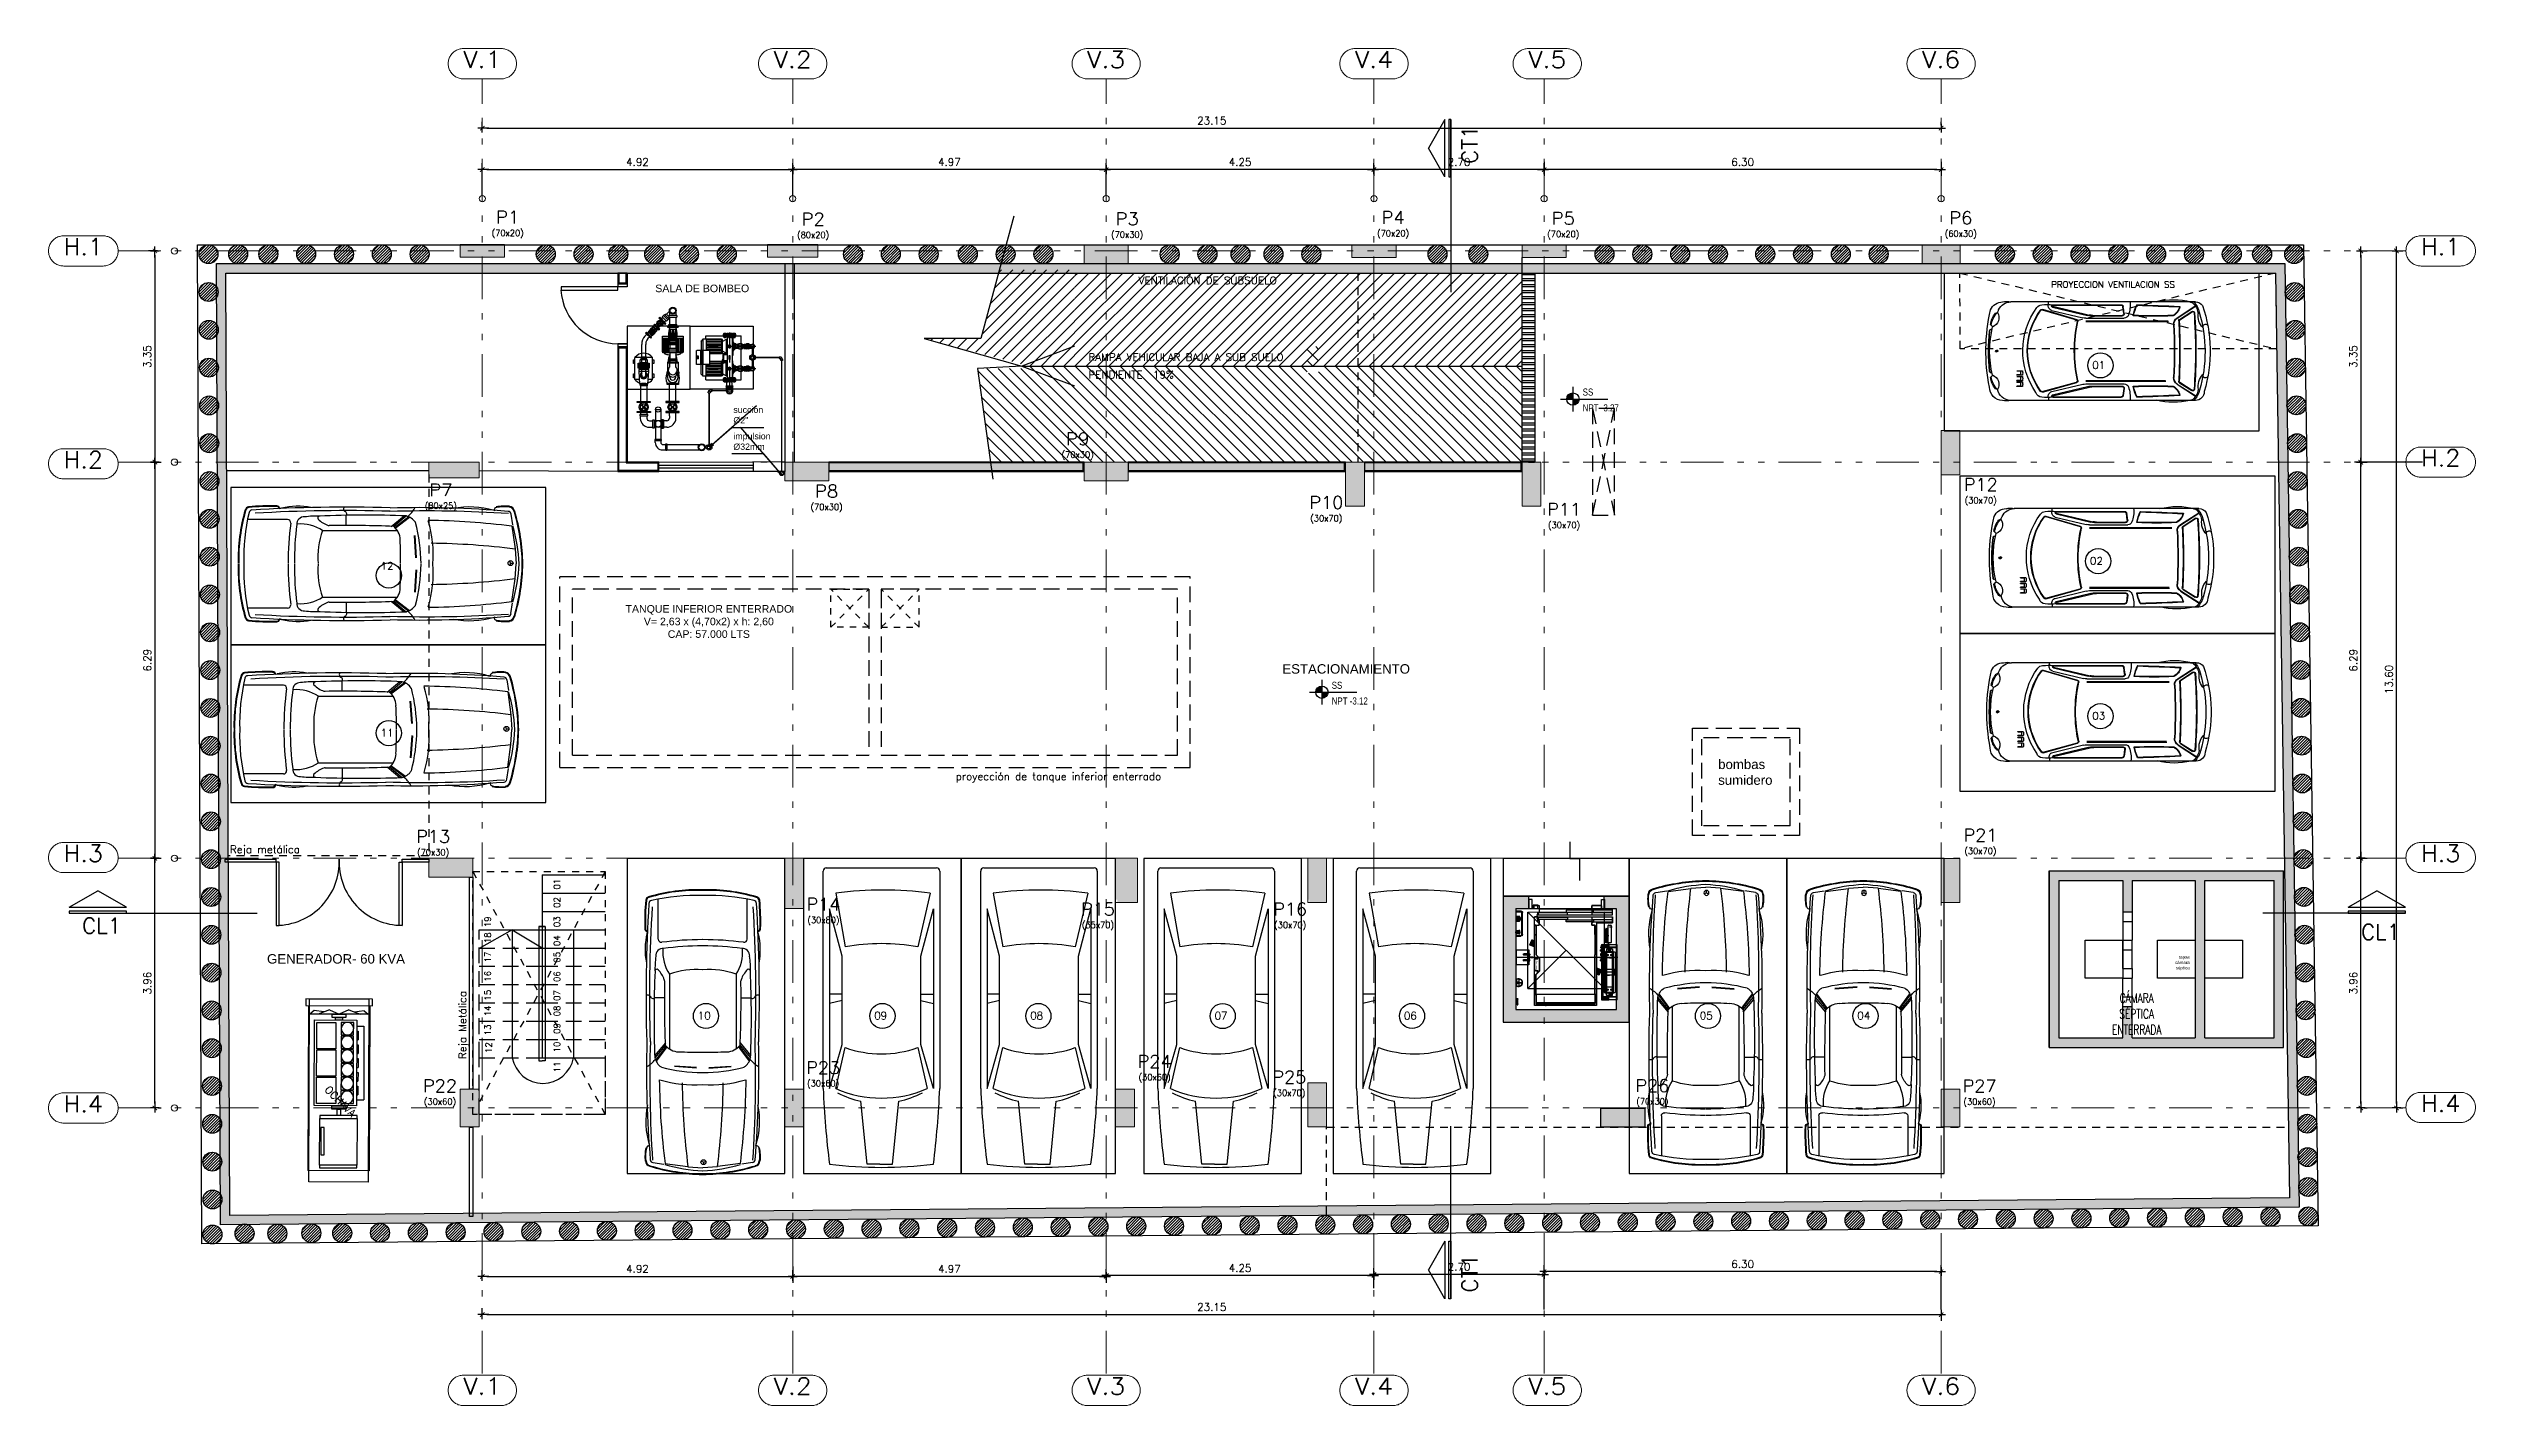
# Model space of a CAD drawing. Header units: metres. Extents: x 219 to 707, y -561 to -17.
# Drawn here: x 334.71 to 373.23, y -38.74 to -17.21 of the extents above; entities that cross this region are included whole.
import ezdxf
from ezdxf.enums import TextEntityAlignment as Align

# ---------------------------------------------------------------- set-up
doc = ezdxf.new("R2010")
doc.units = ezdxf.units.M
for name, pattern in [('BOCA DE INCENDIO EXTERIOR$0$HIDDEN2', [0.1875, 0.125, -0.0625]), ('CONTINUA', [0]), ('CYPE_RAYA', [0.225, 0.1125, -0.1125]), ('CYPE_RAYAPUNTOPUNTO', [0.45, 0.225, -0.075, 0, -0.075, 0, -0.075]), ('DASHDOT', [1, 0.5, -0.25, 0, -0.25]), ('DASHED2', [0.375, 0.25, -0.125]), ('HIDDEN', [0.375, 0.25, -0.125]), ('HIDDEN2', [4.7625, 3.175, -1.5875])]:
    doc.linetypes.add(name, pattern=pattern)
for name, color, linetype in [('-SAN 02', 2, 'Continuous'), ('-SAN DC Tx', 2, 'Continuous'), ('-SAN DP Accesorios', 1, 'Continuous'), ('1', 1, 'Continuous'), ('2', 2, 'Continuous'), ('3', 3, 'Continuous'), ('A-ASCENSORES', 1, 'Continuous'), ('A-Autos', 254, 'Continuous'), ('A-Balcon', 1, 'Continuous'), ('A-Muros', 4, 'Continuous'), ('A-Pisos', 1, 'Continuous'), ('A-Proyección', 1, 'HIDDEN'), ('A-Revoques', 1, 'Continuous'), ('A-Texto', 3, 'Continuous'), ('ABS - AUX 1', 1, 'Continuous'), ('Contorno estacionamiento', 253, 'Continuous'), ('CT-75-NIVEL', 1, 'Continuous'), ('DR SOLAPE PILARES', 7, 'Continuous'), ('ELEC-COTAS', 2, 'Continuous'), ('Estryc H° A°', 114, 'Continuous'), ('PILOTES', 7, 'Continuous'), ('PISO', 251, 'Continuous'), ('PLANTA PD', 1, 'Continuous'), ('PLUVIAL', 170, 'CONTINUA'), ('RELLENO H°', 251, 'Continuous'), ('SAN', 1, 'Continuous'), ('TCOTA', 1, 'Continuous'), ('Texto-Tubos', 2, 'Continuous')]:
    doc.layers.add(name, color=color, linetype=linetype)
doc.layers.add('4', color=7, linetype='Continuous', true_color=0x8c8c8c)
for name, color, linetype, lineweight in [('A-Equipamiento', 251, 'Continuous', 5), ('COTAS_ACOTACION', 2, 'Continuous', 0), ('COTAS_REF_LINEAS', 2, 'Continuous', 0), ('COTAS_REPLANTEO', 7, 'CYPE_RAYAPUNTOPUNTO', 0), ('MUR_CARAS_HORMIGON', 1, 'Continuous', 20), ('PILAR_DIM', 253, 'Continuous', 0), ('PILAR_HORMIGON', 5, 'Continuous', 20), ('PILAR_REF', 253, 'Continuous', 0)]:
    doc.layers.add(name, color=color, linetype=linetype, lineweight=lineweight)
doc.layers.add('M1-Muro Común 20', color=12, linetype='Continuous', transparency=0.5)
doc.styles.add('Arial', font='arial.ttf')
doc.styles.add('CYPETXT', font='romans', dxfattribs={"height": 0.2})
doc.styles.add('ROMANS', font='arial.ttf', dxfattribs={"width": 1.02, "height": 1.2})
doc.styles.add('SANSSERIF', font='sanss___.ttf')
doc.styles.get("Standard").update_dxf_attribs({"font": 'arial.ttf'})
doc.styles.add('T12', font='romans.shx', dxfattribs={"height": 0.12})
doc.styles.add('T25', font='romans.shx', dxfattribs={"height": 0.25})
doc.styles.add('TCTUBOS-ROMANS', font='Romans.shx', dxfattribs={"width": 0.7})
doc.dimstyles.new('DIM50', dxfattribs={"dimtxt": 0.12, "dimasz": 0.07, "dimexe": 0.1, "dimexo": 0.05, "dimgap": 0.06, "dimtad": 1, "dimzin": 4, "dimdsep": 46, "dimtxsty": 'T12', "dimblk1": 'COTA1', "dimblk2": 'COTA1', "dimsah": 1, "dimcen": 0.07, "dimclrt": 3, "dimadec": 0, "dimazin": 0, "dimtfac": 1, "dimtmove": 2, "dimatfit": 0, "dimldrblk": 'COTA1', "dimfxl": 1, "dimtolj": 1, "dimtzin": 4, "dimarcsym": 0})
doc.dimstyles.get("Standard").update_dxf_attribs({"dimtxt": 0.18, "dimasz": 0.18, "dimexe": 0.18, "dimexo": 0.0625, "dimgap": 0.09, "dimtad": 0, "dimtih": 1, "dimtoh": 1, "dimdec": 4, "dimzin": 0, "dimdsep": 46, "dimtxsty": 'Standard', "dimcen": 0.09, "dimadec": 0, "dimazin": 0, "dimtfac": 1, "dimtdec": 4, "dimtofl": 0, "dimtmove": 0, "dimatfit": 3, "dimfxl": 1, "dimtolj": 1, "dimtzin": 0, "dimarcsym": 0})

msp = doc.modelspace()

# ---------------------------------------------------------------- texts
at = {"layer": '4', "insert": (368.691, -31.607), "char_height": 0.05, "attachment_point": 3}
msp.add_mtext_dynamic_manual_height_columns('tapas \\Pcámara \\Pséptica', width=0.37277, gutter_width=12.5, heights=[0.317], dxfattribs=at)
at = {"layer": 'A-Texto'}
for s, height, rotation, style, p in [('CT1', 0.25, 90, 'T25', (357.39, -19.043)), ('Reja Metálica', 0.12, 90, 'T12', (341.341, -33.248)), ('OCHAVA', 0.12, 315, 'T12', (339.084, -33.744)), ('CT1', 0.25, 90, 'T25', (357.39, -36.952))]:
    msp.add_text(s, height=height, rotation=rotation, dxfattribs=dict(at, style=style)).set_placement(p)
for s, height, style, p in [('VENTILACIÓN DE SUBSUELO', 0.12, 'T12', (352.011, -20.953)), ('PROYECCION VENTILACION SS', 0.1, 'T12', (366.492, -21.007)), ('RAMPA VEHICULAR BAJA A SUB SUELO', 0.12, 'T12', (351.215, -22.17)), ('PENDIENTE  19%%%', 0.12, 'T12', (351.215, -22.449)), ('Reja metálica', 0.12, 'T12', (337.591, -29.981)), ('CL1', 0.25, 'T25', (335.245, -31.258)), ('CL1', 0.25, 'T25', (371.409, -31.356))]:
    msp.add_text(s, height=height, dxfattribs=dict(at, style=style)).set_placement(p)
at = {"layer": 'A-Texto', "transparency": 33554687, "style": 'T12'}
msp.add_text('proyección de tanque inferior enterrado', height=0.12, dxfattribs=at).set_placement((349.109, -28.821))
at = {"layer": 'A-Texto', "insert": (354.292, -26.982), "char_height": 0.15, "width": 3.34809, "attachment_point": 1, "style": 'Arial'}
msp.add_mtext('ESTACIONAMIENTO', dxfattribs=at)
at = {"layer": 'A-Texto', "char_height": 0.1, "attachment_point": 1, "rotation": 90, "style": 'T12'}
for s, insert in [('01', (342.729, -30.559)), ('02', (342.729, -30.849)), ('19', (341.632, -31.155)), ('\\pxt1;03', (342.729, -31.156)), ('18', (341.632, -31.409)), ('17', (341.632, -31.715)), ('\\pxt1;04', (342.729, -31.456)), ('05', (342.729, -31.719)), ('16', (341.632, -32.021)), ('06', (342.729, -32.026)), ('15', (341.632, -32.321)), ('07', (342.729, -32.326)), ('14', (341.632, -32.569)), ('13', (341.632, -32.872)), ('08', (342.729, -32.571)), ('09', (342.729, -32.848)), ('12', (341.645, -33.152)), ('10', (342.729, -33.142)), ('11', (342.731, -33.459))]:
    msp.add_mtext_dynamic_manual_height_columns(s, width=0.14161, gutter_width=0.6, heights=[0], dxfattribs=dict(at, insert=insert))
at = {"layer": 'Contorno estacionamiento', "style": 'T12'}
for s, p in [('01', (367.144, -22.295)), ('12', (339.982, -25.482)), ('02', (367.108, -25.402)), ('11', (339.982, -28.13)), ('03', (367.144, -27.861)), ('10', (345.015, -32.619)), ('09', (347.815, -32.619)), ('08', (350.29, -32.619)), ('07', (353.215, -32.62)), ('06', (356.22, -32.62)), ('05', (360.916, -32.619)), ('04', (363.416, -32.619))]:
    msp.add_text(s, height=0.12, dxfattribs=at).set_placement(p)
at = {"layer": 'ELEC-COTAS', "style": 'SANSSERIF'}
msp.add_text('GENERADOR- 60 KVA', height=0.15, dxfattribs=at).set_placement((339.274, -31.733, -0.001), align=Align.CENTER)
at = {"layer": 'SAN', "char_height": 0.1, "attachment_point": 1, "style": 'Arial'}
for s, insert in [('succion{\\fArial|b0|i0|c186|p34; \\P%%C}2"', (345.58, -22.894)), ('impulsion{\\fArial|b0|i0|c186|p34; \\P%%C}32mm', (345.58, -23.314))]:
    msp.add_mtext(s, dxfattribs=dict(at, insert=insert))
at = {"layer": 'Texto-Tubos', "insert": (368.279, -32.856), "char_height": 0.15, "attachment_point": 9, "style": 'TCTUBOS-ROMANS'}
msp.add_mtext('\\pxqc;CÁMARA \\PSÉPTICA^JENTERRADA ', dxfattribs=at)

# ---------------------------------------------------------------- blocks, each defined once
blk = doc.blocks.new('ASCENSO')
for p, q in [((0.1, 0.3), (0.1, 1.35)), ((0.1, 1.35), (0.25, 1.35)), ((0.25, 1.35), (0.25, 0.3)), ((0.35, 0.15), (1.7, 1.5)), ((0.35, 1.5), (1.7, 1.5)), ((0.35, 1.5), (0.35, 0.15)), ((0.35, 1.5), (1.025, 0.825)), ((1.7, 1.5), (1.7, 0.15)), ((0.25, 0.3), (0.1, 0.3)), ((0.35, 0.15), (1.7, 0.15))]:
    blk.add_line(p, q)
blk = doc.blocks.new('Flecha2')
for p, q in [((-0.35, -0.2), (0, 0)), ((0.35, -0.2), (0, 0)), ((-0.35, -0.2), (0.35, -0.2)), ((0.35, -0.25), (-0.35, -0.25)), ((-0.35, -0.25), (-0.35, -0.275)), ((-0.35, -0.275), (0.35, -0.275)), ((0.35, -0.275), (0.35, -0.25))]:
    blk.add_line(p, q)
blk = doc.blocks.new('GENPL')
at = {"layer": 'ABS - AUX 1', "color": 2}
for p, q in [((-0.471, 0.102), (-0.471, 2.625)), ((0.47, 2.625), (-0.471, 2.625)), ((0.47, 0.102), (0.47, 2.625)), ((0.27, 1.54), (0.381, 1.54)), ((0.381, 0.414), (0.381, 1.54)), ((0.27, 1.463), (0.292, 1.463)), ((0.27, 1.33), (0.292, 1.33)), ((0.27, 1.254), (0.292, 1.254)), ((0.27, 1.12), (0.292, 1.12)), ((0.292, 1.33), (0.292, 1.463)), ((0.292, 1.12), (0.292, 1.254)), ((0.27, 1.044), (0.292, 1.044)), ((0.27, 0.91), (0.292, 0.91)), ((0.27, 0.834), (0.292, 0.834)), ((0.292, 0.91), (0.292, 1.044)), ((0.292, 0.7), (0.292, 0.834)), ((0.27, 0.7), (0.292, 0.7)), ((0.27, 0.624), (0.292, 0.624)), ((0.27, 0.49), (0.292, 0.49)), ((0.27, 0.414), (0.381, 0.414)), ((0.292, 0.49), (0.292, 0.624)), ((0.445, 0.23), (-0.446, 0.23)), ((-0.382, 0.176), (-0.446, 0.23)), ((-0.233, 0.197), (-0.382, 0.176)), ((-0.15, 0.166), (-0.321, 0.23)), ((-0.15, 0.166), (-0.001, 0.23)), ((0.149, 0.166), (-0.001, 0.23)), ((0.149, 0.166), (0.32, 0.23)), ((0.381, 0.176), (0.232, 0.197)), ((0.381, 0.176), (0.445, 0.23))]:
    blk.add_line(p, q, dxfattribs=at)
at = {"layer": 'ABS - AUX 1', "color": 4}
for points in [[(-0.454, 2.8), (-0.454, 0), (0.454, 0), (0.454, 2.8)], [(-0.51, 0), (-0.51, 0.102), (0.508, 0.102), (0.508, 0)]]:
    blk.add_lwpolyline(points, close=True, dxfattribs=at)
at = {"layer": 'ABS - AUX 1', "color": 2}
for points in [[(0.281, 2.584), (0.281, 2.541), (-0.291, 2.541), (-0.291, 2.584)], [(0.281, 1.827), (0.281, 2.541), (-0.291, 2.541), (-0.291, 1.827)], [(-0.273, 1.968), (-0.273, 2.384), (-0.223, 2.384), (-0.223, 1.968)], [(0.27, 0.321), (0.27, 1.632), (-0.378, 1.632), (-0.378, 0.321)], [(-0.048, 1.197), (-0.048, 1.6), (-0.342, 1.6), (-0.342, 1.197)], [(0.281, 1.827), (0.281, 1.783), (-0.291, 1.783), (-0.291, 1.827)], [(0.105, 1.632), (0.105, 1.684), (-0.107, 1.684), (-0.107, 1.632)], [(0.025, 1.684), (0.025, 1.783), (-0.026, 1.783), (-0.026, 1.684)], [(0.032, 1.406), (0.032, 1.597), (0.223, 1.597), (0.223, 1.406)], [(-0.048, 0.777), (-0.048, 1.18), (-0.342, 1.18), (-0.342, 0.777)], [(0.032, 1.196), (0.032, 1.387), (0.223, 1.387), (0.223, 1.196)], [(0.032, 0.986), (0.032, 1.177), (0.223, 1.177), (0.223, 0.986)], [(-0.048, 0.357), (-0.048, 0.76), (-0.342, 0.76), (-0.342, 0.357)], [(0.032, 0.776), (0.032, 0.967), (0.223, 0.967), (0.223, 0.776)], [(0.032, 0.567), (0.032, 0.757), (0.223, 0.757), (0.223, 0.567)], [(0.032, 0.357), (0.032, 0.547), (0.223, 0.547), (0.223, 0.357)], [(0.105, 0.23), (0.105, 0.282), (-0.107, 0.282), (-0.107, 0.23)], [(0.052, 0.282), (0.052, 0.321), (-0.054, 0.321), (-0.054, 0.282)]]:
    blk.add_lwpolyline(points, close=True, dxfattribs=at)
for centre in [(0.128, 1.502), (0.128, 1.292), (0.128, 1.082), (0.128, 0.872), (0.128, 0.662), (0.128, 0.452)]:
    blk.add_circle(centre, 0.0954, dxfattribs=at)
blk = doc.blocks.new('SDDSD')
at = {"layer": 'PLANTA PD', "color": 4, "xscale": -1, "rotation": 270}
blk.add_blockref('GENPL', (3043.921, 1953.081), dxfattribs=at)
blk = doc.blocks.new('muro de pilotes')
at = {"layer": 'Estryc H° A°'}
h = blk.add_hatch(dxfattribs=at)
h.set_pattern_fill('ANSI31', color=114, scale=0.01)
edge = h.paths.add_edge_path()
edge.add_arc((0.68, 0.168), 0.15, 0, 360)
edge = h.paths.add_edge_path()
edge.add_arc((1.2, 0.165), 0.15, 0, 360)
edge = h.paths.add_edge_path()
edge.add_arc((1.74, 0.17), 0.15, 0, 360)
edge = h.paths.add_edge_path()
edge.add_arc((2.23, 0.173), 0.15, 0, 360)
edge = h.paths.add_edge_path()
edge.add_arc((2.83, 0.178), 0.15, 0, 360)
edge = h.paths.add_edge_path()
edge.add_arc((3.43, 0.183), 0.15, 0, 360)
edge = h.paths.add_edge_path()
edge.add_arc((4.03, 0.188), 0.15, 0, 360)
edge = h.paths.add_edge_path()
edge.add_arc((4.63, 0.193), 0.15, 0, 360)
edge = h.paths.add_edge_path()
edge.add_arc((5.23, 0.198), 0.15, 0, 360)
edge = h.paths.add_edge_path()
edge.add_arc((5.83, 0.203), 0.15, 0, 360)
edge = h.paths.add_edge_path()
edge.add_arc((6.43, 0.208), 0.15, 0, 360)
edge = h.paths.add_edge_path()
edge.add_arc((7.03, 0.213), 0.15, 0, 360)
edge = h.paths.add_edge_path()
edge.add_arc((7.63, 0.218), 0.15, 0, 360)
edge = h.paths.add_edge_path()
edge.add_arc((8.23, 0.224), 0.15, 0, 360)
edge = h.paths.add_edge_path()
edge.add_arc((8.83, 0.229), 0.15, 0, 360)
edge = h.paths.add_edge_path()
edge.add_arc((9.43, 0.234), 0.15, 0, 360)
edge = h.paths.add_edge_path()
edge.add_arc((10.03, 0.239), 0.15, 0, 360)
edge = h.paths.add_edge_path()
edge.add_arc((10.63, 0.244), 0.15, 0, 360)
edge = h.paths.add_edge_path()
edge.add_arc((11.23, 0.249), 0.15, 0, 360)
edge = h.paths.add_edge_path()
edge.add_arc((11.83, 0.254), 0.15, 0, 360)
edge = h.paths.add_edge_path()
edge.add_arc((12.43, 0.259), 0.15, 0, 360)
edge = h.paths.add_edge_path()
edge.add_arc((13.03, 0.264), 0.15, 0, 360)
edge = h.paths.add_edge_path()
edge.add_arc((13.63, 0.269), 0.15, 0, 360)
edge = h.paths.add_edge_path()
edge.add_arc((14.23, 0.275), 0.15, 0, 360)
edge = h.paths.add_edge_path()
edge.add_arc((14.83, 0.28), 0.15, 0, 360)
edge = h.paths.add_edge_path()
edge.add_arc((15.43, 0.285), 0.15, 0, 360)
edge = h.paths.add_edge_path()
edge.add_arc((16.03, 0.29), 0.15, 0, 360)
edge = h.paths.add_edge_path()
edge.add_arc((16.63, 0.295), 0.15, 0, 360)
edge = h.paths.add_edge_path()
edge.add_arc((17.23, 0.3), 0.15, 0, 360)
edge = h.paths.add_edge_path()
edge.add_arc((17.83, 0.305), 0.15, 0, 360)
edge = h.paths.add_edge_path()
edge.add_arc((18.43, 0.31), 0.15, 0, 360)
edge = h.paths.add_edge_path()
edge.add_arc((19.03, 0.315), 0.15, 0, 360)
edge = h.paths.add_edge_path()
edge.add_arc((19.63, 0.32), 0.15, 0, 360)
edge = h.paths.add_edge_path()
edge.add_arc((20.23, 0.326), 0.15, 0, 360)
edge = h.paths.add_edge_path()
edge.add_arc((20.83, 0.331), 0.15, 0, 360)
edge = h.paths.add_edge_path()
edge.add_arc((21.43, 0.336), 0.15, 0, 360)
edge = h.paths.add_edge_path()
edge.add_arc((22.03, 0.341), 0.15, 0, 360)
edge = h.paths.add_edge_path()
edge.add_arc((0.17, 0.151), 0.15, 0, 360)
edge = h.paths.add_edge_path()
edge.add_arc((0.171, 0.706), 0.15, 0, 360)
edge = h.paths.add_edge_path()
edge.add_arc((0.168, 1.306), 0.15, 0, 360)
edge = h.paths.add_edge_path()
edge.add_arc((0.166, 1.906), 0.15, 0, 360)
edge = h.paths.add_edge_path()
edge.add_arc((0.163, 2.506), 0.15, 0, 360)
edge = h.paths.add_edge_path()
edge.add_arc((0.161, 3.106), 0.15, 0, 360)
edge = h.paths.add_edge_path()
edge.add_arc((0.158, 3.706), 0.15, 0, 360)
edge = h.paths.add_edge_path()
edge.add_arc((0.156, 4.306), 0.15, 0, 360)
edge = h.paths.add_edge_path()
edge.add_arc((0.153, 4.906), 0.15, 0, 360)
edge = h.paths.add_edge_path()
edge.add_arc((0.151, 5.506), 0.15, 0, 360)
edge = h.paths.add_edge_path()
edge.add_arc((0.148, 6.106), 0.15, 0, 360)
edge = h.paths.add_edge_path()
edge.add_arc((0.146, 6.706), 0.15, 0, 360)
edge = h.paths.add_edge_path()
edge.add_arc((0.143, 7.306), 0.15, 0, 360)
edge = h.paths.add_edge_path()
edge.add_arc((0.141, 7.906), 0.15, 0, 360)
edge = h.paths.add_edge_path()
edge.add_arc((0.138, 8.506), 0.15, 0, 360)
edge = h.paths.add_edge_path()
edge.add_arc((0.136, 9.106), 0.15, 0, 360)
edge = h.paths.add_edge_path()
edge.add_arc((0.133, 9.706), 0.15, 0, 360)
edge = h.paths.add_edge_path()
edge.add_arc((0.13, 10.306), 0.15, 0, 360)
edge = h.paths.add_edge_path()
edge.add_arc((0.128, 10.906), 0.15, 0, 360)
edge = h.paths.add_edge_path()
edge.add_arc((0.125, 11.506), 0.15, 0, 360)
edge = h.paths.add_edge_path()
edge.add_arc((0.123, 12.106), 0.15, 0, 360)
edge = h.paths.add_edge_path()
edge.add_arc((0.12, 12.706), 0.15, 0, 360)
edge = h.paths.add_edge_path()
edge.add_arc((0.118, 13.306), 0.15, 0, 360)
edge = h.paths.add_edge_path()
edge.add_arc((0.115, 13.906), 0.15, 0, 360)
edge = h.paths.add_edge_path()
edge.add_arc((0.113, 14.506), 0.15, 0, 360)
edge = h.paths.add_edge_path()
edge.add_arc((0.11, 15.106), 0.15, 0, 360)
edge = h.paths.add_edge_path()
edge.add_arc((0.108, 15.706), 0.15, 0, 360)
edge = h.paths.add_edge_path()
edge.add_arc((0.578, 15.706), 0.15, 0, 360)
edge = h.paths.add_edge_path()
edge.add_arc((1.058, 15.706), 0.15, 0, 360)
edge = h.paths.add_edge_path()
edge.add_arc((2.258, 15.706), 0.15, 0, 360)
edge = h.paths.add_edge_path()
edge.add_arc((2.858, 15.706), 0.15, 0, 360)
edge = h.paths.add_edge_path()
edge.add_arc((16.484, 15.706), 0.15, 0, 360)
edge = h.paths.add_edge_path()
edge.add_arc((17.008, 15.706), 0.15, 0, 360)
edge = h.paths.add_edge_path()
edge.add_arc((15.96, 15.706), 0.15, 0, 360)
edge = h.paths.add_edge_path()
edge.add_arc((12.157, 15.706), 0.15, 0, 360)
edge = h.paths.add_edge_path()
edge.add_arc((12.757, 15.706), 0.15, 0, 360)
edge = h.paths.add_edge_path()
edge.add_arc((11.536, 15.706), 0.15, 0, 360)
edge = h.paths.add_edge_path()
edge.add_arc((10.936, 15.706), 0.15, 0, 360)
edge = h.paths.add_edge_path()
edge.add_arc((6.611, 15.706), 0.15, 0, 360)
edge = h.paths.add_edge_path()
edge.add_arc((7.181, 15.706), 0.15, 0, 360)
edge = h.paths.add_edge_path()
edge.add_arc((7.733, 15.706), 0.15, 0, 360)
edge = h.paths.add_edge_path()
edge.add_arc((6.06, 15.706), 0.15, 0, 360)
edge = h.paths.add_edge_path()
edge.add_arc((20.258, 15.706), 0.15, 0, 360)
edge = h.paths.add_edge_path()
edge.add_arc((22.261, 15.706), 0.15, 0, 360)
edge = h.paths.add_edge_path()
edge.add_arc((17.608, 15.706), 0.15, 0, 360)
edge = h.paths.add_edge_path()
edge.add_arc((19.611, 15.706), 0.15, 0, 360)
edge = h.paths.add_edge_path()
edge.add_arc((13.357, 15.706), 0.15, 0, 360)
edge = h.paths.add_edge_path()
edge.add_arc((15.36, 15.706), 0.15, 0, 360)
edge = h.paths.add_edge_path()
edge.add_arc((8.333, 15.706), 0.15, 0, 360)
edge = h.paths.add_edge_path()
edge.add_arc((10.336, 15.706), 0.15, 0, 360)
edge = h.paths.add_edge_path()
edge.add_arc((3.458, 15.706), 0.15, 0, 360)
edge = h.paths.add_edge_path()
edge.add_arc((5.46, 15.706), 0.15, 0, 360)
edge = h.paths.add_edge_path()
edge.add_arc((22.63, 0.346), 0.15, 0, 360)
edge = h.paths.add_edge_path()
edge.add_arc((23.23, 0.351), 0.15, 0, 360)
edge = h.paths.add_edge_path()
edge.add_arc((23.83, 0.356), 0.15, 0, 360)
edge = h.paths.add_edge_path()
edge.add_arc((24.429, 0.361), 0.15, 0, 360)
edge = h.paths.add_edge_path()
edge.add_arc((25.029, 0.366), 0.15, 0, 360)
edge = h.paths.add_edge_path()
edge.add_arc((25.629, 0.372), 0.15, 0, 360)
edge = h.paths.add_edge_path()
edge.add_arc((26.229, 0.377), 0.15, 0, 360)
edge = h.paths.add_edge_path()
edge.add_arc((26.829, 0.382), 0.15, 0, 360)
edge = h.paths.add_edge_path()
edge.add_arc((27.429, 0.387), 0.15, 0, 360)
edge = h.paths.add_edge_path()
edge.add_arc((28.029, 0.392), 0.15, 0, 360)
edge = h.paths.add_edge_path()
edge.add_arc((28.629, 0.397), 0.15, 0, 360)
edge = h.paths.add_edge_path()
edge.add_arc((29.229, 0.402), 0.15, 0, 360)
edge = h.paths.add_edge_path()
edge.add_arc((29.829, 0.407), 0.15, 0, 360)
edge = h.paths.add_edge_path()
edge.add_arc((30.429, 0.412), 0.15, 0, 360)
edge = h.paths.add_edge_path()
edge.add_arc((31.029, 0.417), 0.15, 0, 360)
edge = h.paths.add_edge_path()
edge.add_arc((31.629, 0.423), 0.15, 0, 360)
edge = h.paths.add_edge_path()
edge.add_arc((32.229, 0.428), 0.15, 0, 360)
edge = h.paths.add_edge_path()
edge.add_arc((32.829, 0.433), 0.15, 0, 360)
edge = h.paths.add_edge_path()
edge.add_arc((33.429, 0.438), 0.15, 0, 360)
edge = h.paths.add_edge_path()
edge.add_arc((33.427, 0.904), 0.15, 0, 360)
edge = h.paths.add_edge_path()
edge.add_arc((33.416, 1.378), 0.15, 0, 360)
edge = h.paths.add_edge_path()
edge.add_arc((33.413, 1.908), 0.15, 0, 360)
edge = h.paths.add_edge_path()
edge.add_arc((33.404, 2.508), 0.15, 0, 360)
edge = h.paths.add_edge_path()
edge.add_arc((33.395, 3.108), 0.15, 0, 360)
edge = h.paths.add_edge_path()
edge.add_arc((33.386, 3.708), 0.15, 0, 360)
edge = h.paths.add_edge_path()
edge.add_arc((33.377, 4.308), 0.15, 0, 360)
edge = h.paths.add_edge_path()
edge.add_arc((33.368, 4.907), 0.15, 0, 360)
edge = h.paths.add_edge_path()
edge.add_arc((33.359, 5.507), 0.15, 0, 360)
edge = h.paths.add_edge_path()
edge.add_arc((33.35, 6.107), 0.15, 0, 360)
edge = h.paths.add_edge_path()
edge.add_arc((33.341, 6.707), 0.15, 0, 360)
edge = h.paths.add_edge_path()
edge.add_arc((33.332, 7.307), 0.15, 0, 360)
edge = h.paths.add_edge_path()
edge.add_arc((33.323, 7.907), 0.15, 0, 360)
edge = h.paths.add_edge_path()
edge.add_arc((33.314, 8.507), 0.15, 0, 360)
edge = h.paths.add_edge_path()
edge.add_arc((33.305, 9.107), 0.15, 0, 360)
edge = h.paths.add_edge_path()
edge.add_arc((33.296, 9.707), 0.15, 0, 360)
edge = h.paths.add_edge_path()
edge.add_arc((33.286, 10.307), 0.15, 0, 360)
edge = h.paths.add_edge_path()
edge.add_arc((33.277, 10.907), 0.15, 0, 360)
edge = h.paths.add_edge_path()
edge.add_arc((33.268, 11.507), 0.15, 0, 360)
edge = h.paths.add_edge_path()
edge.add_arc((33.259, 12.107), 0.15, 0, 360)
edge = h.paths.add_edge_path()
edge.add_arc((33.25, 12.707), 0.15, 0, 360)
edge = h.paths.add_edge_path()
edge.add_arc((33.241, 13.307), 0.15, 0, 360)
edge = h.paths.add_edge_path()
edge.add_arc((33.232, 13.906), 0.15, 0, 360)
edge = h.paths.add_edge_path()
edge.add_arc((33.223, 14.506), 0.15, 0, 360)
edge = h.paths.add_edge_path()
edge.add_arc((33.214, 15.106), 0.15, 0, 360)
edge = h.paths.add_edge_path()
edge.add_arc((33.205, 15.706), 0.15, 0, 360)
edge = h.paths.add_edge_path()
edge.add_arc((32.696, 15.706), 0.15, 0, 360)
edge = h.paths.add_edge_path()
edge.add_arc((32.215, 15.706), 0.15, 0, 360)
edge = h.paths.add_edge_path()
edge.add_arc((31.615, 15.706), 0.15, 0, 360)
edge = h.paths.add_edge_path()
edge.add_arc((31.015, 15.706), 0.15, 0, 360)
edge = h.paths.add_edge_path()
edge.add_arc((30.415, 15.706), 0.15, 0, 360)
edge = h.paths.add_edge_path()
edge.add_arc((29.815, 15.706), 0.15, 0, 360)
edge = h.paths.add_edge_path()
edge.add_arc((29.215, 15.706), 0.15, 0, 360)
edge = h.paths.add_edge_path()
edge.add_arc((24.812, 15.706), 0.15, 0, 360)
edge = h.paths.add_edge_path()
edge.add_arc((25.412, 15.706), 0.15, 0, 360)
edge = h.paths.add_edge_path()
edge.add_arc((26.012, 15.706), 0.15, 0, 360)
edge = h.paths.add_edge_path()
edge.add_arc((24.061, 15.706), 0.15, 0, 360)
edge = h.paths.add_edge_path()
edge.add_arc((23.461, 15.706), 0.15, 0, 360)
edge = h.paths.add_edge_path()
edge.add_arc((22.861, 15.706), 0.15, 0, 360)
edge = h.paths.add_edge_path()
edge.add_arc((26.612, 15.706), 0.15, 0, 360)
edge = h.paths.add_edge_path()
edge.add_arc((28.615, 15.706), 0.15, 0, 360)
edge = h.paths.add_edge_path()
edge.add_arc((1.658, 15.706), 0.15, 0, 360)
h = blk.add_hatch(color=10, dxfattribs=at)
h.dxf.hatch_style = 1
h.paths.add_polyline_path([(33.057, 15.556), (32.704, 15.556, -0.027555), (32.688, 15.556), (32.223, 15.556, -0.027555), (32.207, 15.556), (31.623, 15.556, -0.027555), (31.607, 15.556), (31.023, 15.556, -0.027555), (31.007, 15.556), (0.234, 15.556), (0.299, 0.303), (33.283, 0.583)])
h.paths.add_polyline_path([(32.909, 15.406), (33.131, 0.732), (0.448, 0.454), (0.385, 15.406)], flags=16)
at = {"layer": 'PILOTES'}
for centre in [(0.108, 15.706), (0.578, 15.706), (1.058, 15.706), (1.658, 15.706), (2.258, 15.706), (2.858, 15.706), (3.458, 15.706), (5.46, 15.706), (6.06, 15.706), (6.611, 15.706), (7.181, 15.706), (7.733, 15.706), (8.333, 15.706), (10.336, 15.706), (10.936, 15.706), (11.536, 15.706), (12.157, 15.706), (12.757, 15.706), (13.357, 15.706), (15.36, 15.706), (15.96, 15.706), (16.484, 15.706), (17.008, 15.706), (17.608, 15.706), (19.611, 15.706), (20.258, 15.706), (22.261, 15.706), (22.861, 15.706), (23.461, 15.706), (24.061, 15.706), (24.812, 15.706), (25.412, 15.706), (26.012, 15.706), (26.612, 15.706), (28.615, 15.706), (29.215, 15.706), (29.815, 15.706), (30.415, 15.706), (31.015, 15.706), (31.615, 15.706), (32.215, 15.706), (32.696, 15.706), (33.205, 15.706), (0.11, 15.106), (33.214, 15.106), (0.113, 14.506), (33.223, 14.506), (0.115, 13.906), (33.232, 13.906), (0.118, 13.306), (33.241, 13.307), (0.12, 12.706), (33.25, 12.707), (0.123, 12.106), (33.259, 12.107), (0.125, 11.506), (33.268, 11.507), (0.128, 10.906), (33.277, 10.907), (0.13, 10.306), (33.286, 10.307), (0.133, 9.706), (33.296, 9.707), (0.136, 9.106), (33.305, 9.107), (0.138, 8.506), (33.314, 8.507), (0.141, 7.906), (33.323, 7.907), (0.143, 7.306), (33.332, 7.307), (0.146, 6.706), (33.341, 6.707), (0.148, 6.106), (33.35, 6.107), (0.151, 5.506), (33.359, 5.507), (0.153, 4.906), (33.368, 4.907), (0.156, 4.306), (33.377, 4.308), (0.158, 3.706), (33.386, 3.708), (0.161, 3.106), (33.395, 3.108), (0.163, 2.506), (33.404, 2.508), (0.166, 1.906), (33.413, 1.908), (0.168, 1.306), (33.416, 1.378), (0.171, 0.706), (33.427, 0.904), (10.03, 0.239), (10.63, 0.244), (11.23, 0.249), (11.83, 0.254), (12.43, 0.259), (13.03, 0.264), (13.63, 0.269), (14.23, 0.275), (14.83, 0.28), (15.43, 0.285), (16.03, 0.29), (16.63, 0.295), (17.23, 0.3), (17.83, 0.305), (18.43, 0.31), (19.03, 0.315), (19.63, 0.32), (20.23, 0.326), (20.83, 0.331), (21.43, 0.336), (22.03, 0.341), (22.63, 0.346), (23.23, 0.351), (23.83, 0.356), (24.429, 0.361), (25.029, 0.366), (25.629, 0.372), (26.229, 0.377), (26.829, 0.382), (27.429, 0.387), (28.029, 0.392), (28.629, 0.397), (29.229, 0.402), (29.829, 0.407), (30.429, 0.412), (31.029, 0.417), (31.629, 0.423), (32.229, 0.428), (32.829, 0.433), (33.429, 0.438), (0.17, 0.151), (0.68, 0.168), (1.2, 0.165), (1.74, 0.17), (2.23, 0.173), (2.83, 0.178), (3.43, 0.183), (4.03, 0.188), (4.63, 0.193), (5.23, 0.198), (5.83, 0.203), (6.43, 0.208), (7.03, 0.213), (7.63, 0.218), (8.23, 0.224), (8.83, 0.229), (9.43, 0.234)]:
    blk.add_circle(centre, 0.15, dxfattribs=at)
at = {"layer": 'SAN', "color": 5}
blk.add_lwpolyline([(-0.067, 15.856), (33.353, 15.856), (33.588, 0.286), (0, 0), (-0.067, 15.856)], dxfattribs=at)
for points in [[(0.234, 15.556), (33.057, 15.556), (33.283, 0.583), (0.299, 0.303)], [(0.385, 15.406), (32.909, 15.406), (33.131, 0.732), (0.448, 0.454)]]:
    blk.add_lwpolyline(points, close=True, dxfattribs=at)
blk = doc.blocks.new('BOMBA PCI')
at = {"layer": 'SAN', "ltscale": 0.35}
for p, q in [((546.657, -4.492), (546.638, -4.51)), ((546.668, -4.487), (546.691, -4.487)), ((546.668, -4.492), (546.691, -4.492)), ((546.684, -4.421), (546.695, -4.409)), ((546.766, -4.503), (546.684, -4.421)), ((546.689, -4.415), (546.771, -4.497)), ((546.694, -4.461), (546.694, -4.484)), ((546.695, -4.409), (546.777, -4.491)), ((546.699, -4.45), (546.706, -4.443)), ((546.706, -4.443), (546.699, -4.45)), ((546.699, -4.461), (546.699, -4.484)), ((546.702, -4.487), (546.726, -4.487)), ((546.702, -4.492), (546.726, -4.492)), ((546.717, -4.432), (546.737, -4.412)), ((546.728, -4.402), (546.758, -4.372)), ((546.784, -4.459), (546.728, -4.402)), ((546.743, -4.48), (546.736, -4.487)), ((546.743, -4.387), (546.8, -4.443)), ((546.755, -4.469), (546.774, -4.449)), ((546.758, -4.372), (546.815, -4.428)), ((546.778, -4.363), (546.763, -4.379)), ((546.766, -4.503), (546.777, -4.491)), ((546.814, -4.396), (546.778, -4.363)), ((546.782, -4.366), (546.822, -4.326)), ((546.815, -4.428), (546.784, -4.459)), ((546.824, -4.406), (546.81, -4.421)), ((546.814, -4.384), (546.814, -4.406)), ((546.921, -4.384), (546.814, -4.384)), ((546.814, -4.406), (546.921, -4.406)), ((546.826, -4.384), (546.826, -4.339)), ((546.826, -4.506), (546.826, -4.406)), ((546.908, -4.339), (546.908, -4.384)), ((546.908, -4.406), (546.908, -4.506)), ((546.921, -4.384), (546.921, -4.406)), ((546.456, -4.936), (546.456, -4.767)), ((546.523, -4.633), (546.499, -4.657)), ((546.519, -4.607), (546.508, -4.619)), ((546.508, -4.619), (546.575, -4.686)), ((546.509, -4.936), (546.509, -4.767)), ((546.514, -4.613), (546.581, -4.68)), ((546.581, -4.68), (546.514, -4.613)), ((546.586, -4.675), (546.519, -4.607)), ((546.543, -4.613), (546.563, -4.594)), ((546.616, -4.537), (546.546, -4.607)), ((546.546, -4.607), (546.587, -4.648)), ((546.62, -4.541), (546.558, -4.603)), ((546.558, -4.603), (546.636, -4.558)), ((546.558, -4.603), (546.591, -4.636)), ((546.592, -4.633), (546.561, -4.601)), ((546.596, -4.627), (546.567, -4.598)), ((546.599, -4.621), (546.573, -4.594)), ((546.575, -4.686), (546.581, -4.68)), ((546.603, -4.615), (546.579, -4.591)), ((546.581, -4.65), (546.6, -4.631)), ((546.581, -4.68), (546.586, -4.675)), ((546.607, -4.609), (546.585, -4.587)), ((546.587, -4.648), (546.656, -4.578)), ((546.636, -4.558), (546.591, -4.636)), ((546.591, -4.636), (546.652, -4.574)), ((546.61, -4.602), (546.591, -4.584)), ((546.614, -4.596), (546.597, -4.58)), ((546.617, -4.59), (546.603, -4.577)), ((546.621, -4.584), (546.61, -4.573)), ((546.613, -4.531), (546.661, -4.579)), ((546.622, -4.505), (546.616, -4.51)), ((546.616, -4.51), (546.683, -4.578)), ((546.656, -4.578), (546.616, -4.537)), ((546.624, -4.578), (546.616, -4.57)), ((546.652, -4.574), (546.62, -4.541)), ((546.627, -4.499), (546.622, -4.505)), ((546.622, -4.505), (546.689, -4.572)), ((546.628, -4.572), (546.622, -4.566)), ((546.694, -4.566), (546.627, -4.499)), ((546.631, -4.566), (546.628, -4.562)), ((546.635, -4.56), (546.634, -4.559)), ((546.695, -4.529), (546.676, -4.548)), ((546.683, -4.578), (546.689, -4.572)), ((546.689, -4.572), (546.694, -4.566)), ((546.694, -4.495), (546.694, -4.518)), ((546.699, -4.495), (546.699, -4.518)), ((546.796, -4.528), (546.938, -4.528)), ((546.938, -4.528), (546.796, -4.528)), ((546.796, -4.528), (546.796, -4.54)), ((546.796, -4.54), (546.938, -4.54)), ((546.796, -4.746), (546.796, -4.769)), ((546.938, -4.746), (546.796, -4.746)), ((546.938, -4.758), (546.796, -4.758)), ((546.796, -4.758), (546.938, -4.758)), ((546.796, -4.769), (546.938, -4.769)), ((546.814, -4.528), (546.814, -4.506)), ((546.814, -4.506), (546.921, -4.506)), ((546.921, -4.528), (546.814, -4.528)), ((546.82, -4.565), (546.914, -4.565)), ((546.82, -4.721), (546.914, -4.721)), ((546.821, -4.575), (546.828, -4.568)), ((546.91, -4.569), (546.824, -4.569)), ((546.824, -4.569), (546.824, -4.717)), ((546.824, -4.717), (546.91, -4.717)), ((546.826, -4.54), (546.908, -4.54)), ((546.828, -4.769), (546.828, -4.821)), ((546.902, -4.569), (546.832, -4.569)), ((546.832, -4.569), (546.832, -4.7)), ((546.832, -4.7), (546.867, -4.569)), ((546.832, -4.7), (546.902, -4.7)), ((546.901, -4.695), (546.834, -4.695)), ((546.898, -4.685), (546.836, -4.685)), ((546.895, -4.675), (546.839, -4.675)), ((546.893, -4.665), (546.842, -4.665)), ((546.89, -4.654), (546.845, -4.654)), ((546.887, -4.644), (546.847, -4.644)), ((546.884, -4.634), (546.85, -4.634)), ((546.882, -4.624), (546.853, -4.624)), ((546.879, -4.613), (546.855, -4.613)), ((546.876, -4.603), (546.858, -4.603)), ((546.874, -4.593), (546.861, -4.593)), ((546.871, -4.583), (546.864, -4.583)), ((546.868, -4.572), (546.866, -4.572)), ((546.867, -4.569), (546.902, -4.7)), ((546.902, -4.7), (546.902, -4.569)), ((546.907, -4.769), (546.907, -4.821)), ((546.91, -4.717), (546.91, -4.569)), ((546.921, -4.528), (546.921, -4.506)), ((546.938, -4.528), (546.938, -4.54)), ((546.938, -4.758), (546.938, -4.746)), ((546.938, -4.769), (546.938, -4.758)), ((546.347, -4.973), (546.367, -4.973)), ((546.347, -5.021), (546.347, -4.973)), ((546.367, -5.021), (546.347, -5.021)), ((546.483, -4.941), (546.367, -4.941)), ((546.367, -5.231), (546.367, -4.941)), ((546.41, -5.014), (546.529, -5.014)), ((546.41, -5.083), (546.41, -5.014)), ((546.468, -5.083), (546.41, -5.083)), ((546.417, -5.099), (546.417, -5.119)), ((546.468, -5.099), (546.417, -5.099)), ((546.417, -5.119), (546.463, -5.119)), ((546.422, -5.083), (546.422, -5.014)), ((546.433, -5.291), (546.422, -5.121)), ((546.422, -5.121), (546.468, -5.121)), ((546.433, -5.083), (546.433, -5.014)), ((546.436, -5.012), (546.436, -4.971)), ((546.483, -5.012), (546.436, -5.012)), ((546.441, -4.965), (546.524, -4.965)), ((546.445, -5.083), (546.445, -5.014)), ((546.447, -4.936), (546.447, -4.965)), ((546.518, -4.936), (546.447, -4.936)), ((546.447, -4.951), (546.518, -4.951)), ((546.447, -4.965), (546.518, -4.965)), ((546.447, -5.016), (546.447, -5.045)), ((546.518, -5.016), (546.447, -5.016)), ((546.447, -5.03), (546.518, -5.03)), ((546.447, -5.045), (546.518, -5.045)), ((546.456, -4.97), (546.456, -4.965)), ((546.456, -5.016), (546.456, -4.965)), ((546.456, -5.083), (546.456, -5.014)), ((546.456, -5.175), (546.456, -5.045)), ((546.463, -5.119), (546.549, -5.119)), ((546.468, -5.083), (546.468, -5.012)), ((546.557, -5.083), (546.468, -5.083)), ((546.549, -5.099), (546.468, -5.099)), ((546.468, -5.121), (546.544, -5.121)), ((546.48, -5.083), (546.48, -5.014)), ((546.599, -4.941), (546.483, -4.941)), ((546.53, -5.012), (546.483, -5.012)), ((546.483, -5.014), (546.483, -5.014)), ((546.491, -5.083), (546.491, -5.014)), ((546.503, -5.083), (546.503, -5.014)), ((546.509, -5.016), (546.509, -4.965)), ((546.509, -5.175), (546.509, -5.045)), ((546.514, -5.083), (546.514, -5.014)), ((546.518, -4.965), (546.518, -4.936)), ((546.518, -5.045), (546.518, -5.016)), ((546.526, -5.083), (546.526, -5.014)), ((546.529, -5.014), (546.557, -5.014)), ((546.53, -4.971), (546.53, -5.012)), ((546.544, -5.121), (546.532, -5.291)), ((546.536, -5.099), (546.536, -5.083)), ((546.538, -5.083), (546.538, -5.014)), ((546.549, -5.083), (546.549, -5.014)), ((546.549, -5.119), (546.549, -5.099)), ((546.557, -5.014), (546.557, -5.083)), ((546.599, -5.231), (546.599, -4.941)), ((546.599, -4.973), (546.615, -4.973)), ((546.615, -5.021), (546.599, -5.021)), ((546.615, -4.973), (546.615, -5.021)), ((546.789, -5.129), (546.809, -5.129)), ((546.789, -5.129), (546.789, -5.15)), ((546.937, -5.004), (546.798, -5.004)), ((546.798, -5.004), (546.798, -5.129)), ((546.937, -5.015), (546.798, -5.015)), ((546.805, -5.004), (546.82, -4.927)), ((546.921, -4.821), (546.814, -4.821)), ((546.814, -4.821), (546.814, -4.865)), ((546.921, -4.843), (546.814, -4.843)), ((546.814, -4.865), (546.921, -4.865)), ((546.814, -4.961), (546.814, -5.004)), ((546.921, -4.961), (546.814, -4.961)), ((546.921, -4.982), (546.814, -4.982)), ((546.814, -5.004), (546.921, -5.004)), ((546.828, -4.937), (546.819, -4.937)), ((546.828, -4.927), (546.82, -4.927)), ((546.828, -4.865), (546.828, -4.996)), ((546.828, -5.064), (546.828, -5.004)), ((546.907, -4.865), (546.907, -4.996)), ((546.915, -4.927), (546.907, -4.927)), ((546.916, -4.937), (546.907, -4.937)), ((546.907, -5.064), (546.907, -5.004)), ((546.93, -5.004), (546.915, -4.927)), ((546.921, -4.865), (546.921, -4.821)), ((546.921, -5.004), (546.921, -4.961)), ((546.926, -5.129), (546.946, -5.129)), ((546.937, -5.004), (546.937, -5.129)), ((546.946, -5.129), (546.946, -5.15)), ((546.347, -5.158), (546.367, -5.158)), ((546.347, -5.207), (546.347, -5.158)), ((546.367, -5.207), (546.347, -5.207)), ((546.428, -5.231), (546.367, -5.231)), ((546.433, -5.284), (546.533, -5.284)), ((546.527, -5.297), (546.439, -5.297)), ((546.439, -5.3), (546.527, -5.3)), ((546.439, -5.316), (546.439, -5.3)), ((546.527, -5.316), (546.439, -5.316)), ((546.444, -5.523), (546.444, -5.316)), ((546.452, -5.284), (546.452, -5.298)), ((546.512, -5.284), (546.452, -5.284)), ((546.452, -5.298), (546.512, -5.298)), ((546.456, -5.175), (546.456, -5.164)), ((546.461, -5.299), (546.461, -5.3)), ((546.504, -5.299), (546.504, -5.3)), ((546.509, -5.175), (546.509, -5.169)), ((546.512, -5.298), (546.512, -5.284)), ((546.522, -5.316), (546.522, -5.523)), ((546.527, -5.3), (546.527, -5.316)), ((546.599, -5.231), (546.535, -5.231)), ((546.599, -5.158), (546.615, -5.158)), ((546.615, -5.207), (546.599, -5.207)), ((546.615, -5.158), (546.615, -5.207)), ((546.808, -5.139), (546.789, -5.139)), ((546.809, -5.15), (546.789, -5.15)), ((546.791, -5.299), (546.791, -5.278)), ((546.791, -5.278), (546.944, -5.278)), ((546.944, -5.289), (546.791, -5.289)), ((546.944, -5.299), (546.791, -5.299)), ((546.825, -5.523), (546.825, -5.299)), ((546.828, -5.199), (546.828, -5.184)), ((546.907, -5.199), (546.907, -5.184)), ((546.909, -5.523), (546.909, -5.299)), ((546.946, -5.15), (546.926, -5.15)), ((546.946, -5.139), (546.927, -5.139)), ((546.944, -5.278), (546.944, -5.299)), ((546.57, -5.53), (546.396, -5.53)), ((546.571, -5.662), (546.397, -5.662)), ((546.439, -5.743), (546.439, -5.713)), ((546.444, -5.551), (546.444, -5.536)), ((546.444, -5.655), (546.444, -5.641)), ((546.444, -5.694), (546.444, -5.669)), ((546.522, -5.694), (546.444, -5.694)), ((546.45, -5.568), (546.475, -5.593)), ((546.45, -5.624), (546.475, -5.599)), ((546.455, -5.562), (546.48, -5.587)), ((546.456, -5.629), (546.48, -5.604)), ((546.486, -5.587), (546.511, -5.562)), ((546.486, -5.604), (546.511, -5.629)), ((546.492, -5.593), (546.517, -5.568)), ((546.492, -5.598), (546.517, -5.623)), ((546.522, -5.536), (546.522, -5.551)), ((546.522, -5.641), (546.522, -5.655)), ((546.522, -5.669), (546.522, -5.694)), ((546.524, -5.713), (546.524, -5.713)), ((546.524, -5.713), (546.524, -5.743)), ((546.559, -5.777), (546.603, -5.777)), ((546.603, -5.766), (546.622, -5.766)), ((546.603, -5.873), (546.603, -5.766)), ((546.622, -5.766), (546.622, -5.873)), ((546.724, -5.777), (546.622, -5.777)), ((546.724, -5.873), (546.724, -5.766)), ((546.724, -5.766), (546.743, -5.766)), ((546.724, -5.766), (546.724, -5.873)), ((546.743, -5.766), (546.724, -5.766)), ((546.743, -5.766), (546.743, -5.873)), ((546.743, -5.873), (546.743, -5.766)), ((546.788, -5.777), (546.744, -5.777)), ((546.788, -5.777), (546.744, -5.777)), ((546.776, -5.662), (546.95, -5.662)), ((546.777, -5.53), (546.951, -5.53)), ((546.822, -5.713), (546.822, -5.669)), ((546.822, -5.713), (546.822, -5.743)), ((546.825, -5.55), (546.825, -5.536)), ((546.825, -5.655), (546.825, -5.641)), ((546.855, -5.593), (546.83, -5.568)), ((546.855, -5.598), (546.83, -5.623)), ((546.86, -5.604), (546.835, -5.629)), ((546.861, -5.587), (546.836, -5.562)), ((546.891, -5.562), (546.866, -5.587)), ((546.891, -5.629), (546.866, -5.604)), ((546.897, -5.568), (546.872, -5.593)), ((546.897, -5.624), (546.872, -5.599)), ((546.908, -5.713), (546.908, -5.669)), ((546.908, -5.743), (546.908, -5.713)), ((546.909, -5.558), (546.909, -5.536)), ((546.909, -5.655), (546.909, -5.633)), ((546.559, -5.863), (546.603, -5.862)), ((546.622, -5.873), (546.603, -5.873)), ((546.724, -5.86), (546.622, -5.86)), ((546.743, -5.873), (546.724, -5.873)), ((546.724, -5.873), (546.743, -5.873)), ((546.787, -5.863), (546.743, -5.862)), ((546.787, -5.863), (546.743, -5.862))]:
    blk.add_line(p, q, dxfattribs=at)
at = {"layer": 'SAN', "linetype": 'CONTINUA', "ltscale": 0.35}
for p, q in [((546.729, -4.865), (546.729, -4.657)), ((546.729, -4.657), (546.811, -4.657)), ((546.729, -4.684), (546.814, -4.684)), ((546.741, -4.865), (546.741, -4.684)), ((546.759, -4.865), (546.759, -4.684)), ((546.776, -4.865), (546.776, -4.684)), ((546.793, -4.865), (546.793, -4.684)), ((546.811, -4.746), (546.811, -4.684)), ((546.811, -4.865), (546.811, -4.769)), ((546.915, -4.746), (546.915, -4.72)), ((546.915, -4.865), (546.915, -4.769)), ((546.921, -4.684), (547.006, -4.684)), ((546.924, -4.657), (547.006, -4.657)), ((546.932, -4.746), (546.932, -4.684)), ((546.932, -4.865), (546.932, -4.769)), ((546.949, -4.865), (546.949, -4.684)), ((546.967, -4.865), (546.967, -4.684)), ((546.984, -4.865), (546.984, -4.684)), ((547.001, -4.865), (547.001, -4.684)), ((547.006, -4.657), (547.006, -4.865)), ((546.729, -4.865), (547.006, -4.865)), ((546.734, -4.865), (547.001, -4.865)), ((546.734, -4.879), (546.734, -4.865)), ((547.001, -4.872), (546.734, -4.872)), ((547.001, -4.879), (546.734, -4.879)), ((547.001, -4.865), (547.001, -4.879))]:
    blk.add_line(p, q, dxfattribs=at)
at = {"layer": 'SAN', "ltscale": 0.35}
for points in [[(546.57, -5.536), (546.396, -5.536), (546.396, -5.523), (546.57, -5.523)], [(546.571, -5.669), (546.397, -5.669), (546.397, -5.655), (546.571, -5.655)], [(546.43, -5.694), (546.43, -5.713), (546.537, -5.713), (546.537, -5.694)], [(546.776, -5.669), (546.95, -5.669), (546.95, -5.655), (546.776, -5.655)], [(546.777, -5.536), (546.951, -5.536), (546.951, -5.523), (546.777, -5.523)]]:
    blk.add_lwpolyline(points, close=True, dxfattribs=at)
for centre, radius in [((546.697, -4.489), 0.0396), ((546.697, -4.489), 0.029), ((546.697, -4.489), 0.006), ((546.867, -4.32), 0.0454), ((546.867, -4.32), 0.0368), ((546.483, -5.596), 0.0593), ((546.483, -5.596), 0.0435), ((546.483, -5.596), 0.009), ((546.673, -5.819), 0.0465), ((546.673, -5.819), 0.0435), ((546.863, -5.596), 0.0593), ((546.863, -5.596), 0.0435), ((546.863, -5.596), 0.009)]:
    blk.add_circle(centre, radius, dxfattribs=at)
for centre, radius, start, end in [((546.602, -4.761), 0.146, 135, 182.5025), ((546.624, -4.766), 0.115, 123.7377, 180.5077), ((546.786, -4.762), 0.289, 123.5411, 150.9641), ((546.432, -4.408), 0.289, 299.0359, 312.7836), ((546.416, -4.423), 0.289, 317.2164, 330.9641), ((547.243, -4.66), 0.433, 164.0359, 177.7836), ((547.243, -4.626), 0.433, 182.2164, 195.9641), ((546.492, -4.66), 0.433, 2.2164, 15.9641), ((546.492, -4.626), 0.433, 343.9776, 357.7836), ((546.483, -5.028), 0.145, 90.0004, 143.1305), ((546.441, -4.971), 0.00579, 90.0004, 180.0004), ((546.483, -5.028), 0.145, 36.8703, 90.0004), ((546.524, -4.971), 0.00579, 0.0004, 90.0004), ((546.784, -4.863), 0.0347, 206.7195, 258.1248), ((546.867, -4.467), 0.439, 258.1248, 264.8335), ((546.867, -5.108), 0.0593, 131.8103, 48.1897), ((546.867, -5.14), 0.0593, 164.534, 15.466), ((546.846, -4.902), 0.021, 186.4646, 193.7744), ((546.843, -4.903), 0.0173, 193.7744, 208.4667), ((546.867, -4.467), 0.439, 275.168, 281.8761), ((546.892, -4.903), 0.0173, 331.5653, 346.2265), ((546.888, -4.902), 0.021, 346.2265, 353.5362), ((546.95, -4.863), 0.0347, 281.8761, 333.2813), ((546.483, -5.144), 0.145, 216.8703, 249.0864), ((546.439, -5.291), 0.00579, 183.7707, 270.0004), ((546.483, -5.175), 0.0475, 123.749, 56.251), ((546.483, -5.175), 0.0369, 135.5847, 44.4153), ((546.483, -5.175), 0.0264, 180, 0), ((546.527, -5.291), 0.00579, 270.0004, 356.2301), ((546.483, -5.144), 0.145, 289.8687, 323.1305), ((546.918, -5.212), 0.143, 154.3414, 207.6993), ((546.867, -5.199), 0.0712, 143.1301, 36.8699), ((546.867, -5.199), 0.0712, 142.8286, 36.5684), ((546.867, -5.199), 0.0396, 180, 360), ((546.752, -5.211), 0.203, 340.568, 17.3865), ((546.558, -5.743), 0.12, 180, 270), ((546.558, -5.743), 0.0341, 180.2815, 270.3015), ((546.788, -5.743), 0.0341, 269.6985, 359.7185), ((546.788, -5.743), 0.12, 270, 0)]:
    blk.add_arc(centre, radius, start, end, dxfattribs=at)
blk = doc.blocks.new('moto bombas')
at = {"layer": 'SAN'}
h = blk.add_hatch(dxfattribs=at)
h.set_pattern_fill('_USER', color=256, scale=0.025, angle=-90, style=0, pattern_type=0)
h.set_pattern_definition([(90, (1272.736891, -521.97646), (-0.025, 5e-18), [])])
h.paths.add_polyline_path([(435.943, 101.923), (435.943, 101.679), (436.058, 101.679), (436.058, 101.923)])
edge = h.paths.add_edge_path()
edge.add_line((436.125, 101.869), (436.125, 101.923))
edge.add_line((436.125, 101.923), (436.058, 101.923))
edge.add_line((436.058, 101.923), (436.058, 101.679))
edge.add_line((436.058, 101.679), (436.167, 101.679))
edge.add_line((436.167, 101.679), (436.176, 101.679))
edge.add_line((436.176, 101.679), (436.176, 101.865))
edge.add_line((436.176, 101.865), (436.129, 101.865))
edge.add_arc((436.129, 101.869), 0.00403, 180, 270, ccw=False)
h = blk.add_hatch(dxfattribs=at)
h.set_pattern_fill('_USER', color=256, scale=0.025, angle=-90, style=0, pattern_type=0)
h.set_pattern_definition([(90, (-400.259145, -521.97646), (0.025, -2e-18), [])])
h.paths.add_polyline_path([(436.535, 101.923), (436.535, 101.679), (436.42, 101.679), (436.42, 101.923)])
edge = h.paths.add_edge_path()
edge.add_line((436.353, 101.869), (436.353, 101.923))
edge.add_line((436.353, 101.923), (436.42, 101.923))
edge.add_line((436.42, 101.923), (436.42, 101.679))
edge.add_line((436.42, 101.679), (436.311, 101.679))
edge.add_line((436.311, 101.679), (436.302, 101.679))
edge.add_line((436.302, 101.679), (436.302, 101.865))
edge.add_line((436.302, 101.865), (436.349, 101.865))
edge.add_arc((436.349, 101.869), 0.00403, 270, 360)
for p, q in [((436.127, 101.869, 0), (436.127, 102.071, 0)), ((436.347, 102.075, 0), (436.131, 102.075, 0)), ((436.259, 102.072, 0), (436.219, 102.072, 0)), ((436.219, 102.04, 0), (436.219, 102.072, 0)), ((436.259, 102.04, 0), (436.259, 102.072, 0)), ((436.351, 101.869, 0), (436.351, 102.071, 0)), ((435.945, 101.927, 0), (435.892, 101.927, 0)), ((435.892, 101.927, 0), (435.892, 101.65, 0)), ((435.945, 101.976, 0), (436.127, 101.976, 0)), ((435.945, 101.679, 0), (435.945, 101.976, 0)), ((435.945, 101.923, 0), (436.127, 101.923, 0)), ((435.945, 101.679, 0), (436.178, 101.679, 0)), ((435.949, 101.976, 0), (435.974, 101.997, 0)), ((436.351, 102.006, 0), (436.127, 102.006, 0)), ((436.351, 101.989, 0), (436.127, 101.989, 0)), ((436.351, 101.97, 0), (436.127, 101.97, 0)), ((436.347, 101.865, 0), (436.131, 101.865, 0)), ((436.178, 101.679, 0), (436.178, 101.865, 0)), ((436.259, 102.054, 0), (436.219, 102.054, 0)), ((436.259, 102.04, 0), (436.219, 102.04, 0)), ((436.302, 101.679, 0), (436.302, 101.865, 0)), ((436.535, 101.679, 0), (436.302, 101.679, 0)), ((436.535, 101.976, 0), (436.353, 101.976, 0)), ((436.535, 101.923, 0), (436.353, 101.923, 0)), ((436.531, 101.976, 0), (436.506, 101.997, 0)), ((436.535, 101.679, 0), (436.535, 101.976, 0)), ((436.591, 101.927, 0), (436.535, 101.927, 0)), ((436.591, 101.927, 0), (436.591, 101.65, 0)), ((435.854, 101.636, 0), (435.857, 101.639, 0)), ((435.854, 101.636, 0), (435.854, 101.612, 0)), ((435.854, 101.612, 0), (435.857, 101.609, 0)), ((435.854, 101.593, 0), (435.857, 101.595, 0)), ((435.854, 101.593, 0), (435.854, 101.568, 0)), ((435.854, 101.568, 0), (435.857, 101.566, 0)), ((435.854, 101.531, 0), (435.857, 101.534, 0)), ((435.854, 101.531, 0), (435.854, 101.507, 0)), ((435.854, 101.507, 0), (435.857, 101.504, 0)), ((435.854, 101.487, 0), (435.857, 101.49, 0)), ((435.854, 101.487, 0), (435.854, 101.463, 0)), ((435.854, 101.463, 0), (435.857, 101.46, 0)), ((435.857, 101.632, 0), (435.868, 101.632, 0)), ((435.857, 101.617, 0), (435.868, 101.617, 0)), ((435.857, 101.588, 0), (435.868, 101.588, 0)), ((435.857, 101.573, 0), (435.868, 101.573, 0)), ((435.857, 101.526, 0), (435.868, 101.526, 0)), ((435.857, 101.511, 0), (435.868, 101.511, 0)), ((435.857, 101.482, 0), (435.868, 101.482, 0)), ((435.857, 101.468, 0), (435.868, 101.468, 0)), ((435.892, 101.449, 0), (435.892, 101.364, 0)), ((436.591, 101.364, 0), (435.892, 101.364, 0)), ((435.918, 101.632, 0), (435.907, 101.632, 0)), ((435.918, 101.617, 0), (435.907, 101.617, 0)), ((435.918, 101.588, 0), (435.907, 101.588, 0)), ((435.918, 101.573, 0), (435.907, 101.573, 0)), ((435.918, 101.526, 0), (435.907, 101.526, 0)), ((435.918, 101.511, 0), (435.907, 101.511, 0)), ((435.918, 101.482, 0), (435.907, 101.482, 0)), ((435.918, 101.468, 0), (435.907, 101.468, 0)), ((435.921, 101.636, 0), (435.918, 101.639, 0)), ((435.921, 101.612, 0), (435.918, 101.609, 0)), ((435.921, 101.593, 0), (435.918, 101.595, 0)), ((435.921, 101.568, 0), (435.918, 101.566, 0)), ((435.921, 101.531, 0), (435.918, 101.534, 0)), ((435.921, 101.507, 0), (435.918, 101.504, 0)), ((435.921, 101.487, 0), (435.918, 101.49, 0)), ((435.921, 101.463, 0), (435.918, 101.46, 0)), ((435.919, 101.499, 0), (435.919, 101.505, 0)), ((435.919, 101.499, 0), (436.204, 101.499, 0)), ((435.921, 101.636, 0), (435.921, 101.612, 0)), ((435.921, 101.593, 0), (435.921, 101.568, 0)), ((435.921, 101.59, 0), (436.559, 101.59, 0)), ((435.921, 101.531, 0), (435.921, 101.507, 0)), ((435.921, 101.51, 0), (436.559, 101.51, 0)), ((435.921, 101.487, 0), (435.921, 101.463, 0)), ((435.951, 101.671, 0), (436.169, 101.671, 0)), ((435.953, 101.602, 0), (435.983, 101.663, 0)), ((435.953, 101.602, 0), (435.953, 101.59, 0)), ((435.953, 101.602, 0), (436.167, 101.602, 0)), ((435.953, 101.592, 0), (436.167, 101.592, 0)), ((436.007, 101.483, 0), (435.976, 101.499, 0)), ((436.007, 101.483, 0), (436.117, 101.483, 0)), ((436.022, 101.469, 0), (436.007, 101.483, 0)), ((436.022, 101.469, 0), (436.102, 101.469, 0)), ((436.022, 101.451, 0), (436.022, 101.469, 0)), ((436.022, 101.451, 0), (436.102, 101.451, 0)), ((436.027, 101.408, 0), (436.022, 101.403, 0)), ((436.027, 101.352, 0), (436.022, 101.357, 0)), ((436.033, 101.295, 0), (436.024, 101.281, 0)), ((436.027, 101.418, 0), (436.055, 101.418, 0)), ((436.027, 101.408, 0), (436.027, 101.418, 0)), ((436.027, 101.408, 0), (436.055, 101.408, 0)), ((436.027, 101.352, 0), (436.055, 101.352, 0)), ((436.027, 101.352, 0), (436.027, 101.341, 0)), ((436.027, 101.341, 0), (436.055, 101.341, 0)), ((436.028, 101.318, 0), (436.055, 101.318, 0)), ((436.028, 101.318, 0), (436.028, 101.299, 0)), ((436.055, 101.299, 0), (436.028, 101.299, 0)), ((436.031, 101.424, 0), (436.031, 101.451, 0)), ((436.031, 101.424, 0), (436.056, 101.424, 0)), ((436.031, 101.418, 0), (436.031, 101.424, 0)), ((436.031, 101.341, 0), (436.031, 101.335, 0)), ((436.031, 101.335, 0), (436.055, 101.335, 0)), ((436.033, 101.295, 0), (436.033, 101.299, 0)), ((436.055, 101.295, 0), (436.033, 101.295, 0)), ((436.037, 101.408, 0), (436.037, 101.418, 0)), ((436.037, 101.352, 0), (436.037, 101.341, 0)), ((436.037, 101.335, 0), (436.037, 101.318, 0)), ((436.044, 101.424, 0), (436.044, 101.451, 0)), ((436.048, 101.318, 0), (436.048, 101.299, 0)), ((436.051, 101.335, 0), (436.051, 101.318, 0)), ((436.055, 101.315, 0), (436.069, 101.315, 0)), ((436.055, 101.297, 0), (436.069, 101.297, 0)), ((436.062, 101.403, 0), (436.102, 101.403, 0)), ((436.067, 101.424, 0), (436.093, 101.424, 0)), ((436.069, 101.418, 0), (436.097, 101.418, 0)), ((436.069, 101.408, 0), (436.097, 101.408, 0)), ((436.069, 101.357, 0), (436.102, 101.357, 0)), ((436.069, 101.352, 0), (436.097, 101.352, 0)), ((436.069, 101.341, 0), (436.097, 101.341, 0)), ((436.069, 101.335, 0), (436.093, 101.335, 0)), ((436.096, 101.318, 0), (436.069, 101.318, 0)), ((436.096, 101.299, 0), (436.069, 101.299, 0)), ((436.091, 101.295, 0), (436.069, 101.295, 0)), ((436.073, 101.335, 0), (436.073, 101.318, 0)), ((436.075, 101.318, 0), (436.075, 101.299, 0)), ((436.08, 101.424, 0), (436.08, 101.451, 0)), ((436.087, 101.408, 0), (436.087, 101.418, 0)), ((436.087, 101.352, 0), (436.087, 101.341, 0)), ((436.087, 101.335, 0), (436.087, 101.318, 0)), ((436.091, 101.295, 0), (436.091, 101.299, 0)), ((436.091, 101.295, 0), (436.099, 101.281, 0)), ((436.093, 101.424, 0), (436.093, 101.451, 0)), ((436.093, 101.418, 0), (436.093, 101.424, 0)), ((436.093, 101.341, 0), (436.093, 101.335, 0)), ((436.096, 101.318, 0), (436.096, 101.299, 0)), ((436.097, 101.408, 0), (436.097, 101.418, 0)), ((436.102, 101.403, 0), (436.097, 101.408, 0)), ((436.102, 101.357, 0), (436.097, 101.352, 0)), ((436.097, 101.352, 0), (436.097, 101.341, 0)), ((436.102, 101.469, 0), (436.117, 101.483, 0)), ((436.102, 101.451, 0), (436.102, 101.469, 0)), ((436.117, 101.483, 0), (436.147, 101.499, 0)), ((436.167, 101.602, 0), (436.14, 101.663, 0)), ((436.167, 101.602, 0), (436.167, 101.59, 0)), ((436.173, 101.651, 0), (436.173, 101.59, 0)), ((436.173, 101.644, 0), (436.307, 101.644, 0)), ((436.194, 101.59, 0), (436.194, 101.644, 0)), ((436.204, 101.51, 0), (436.204, 101.499, 0)), ((436.29, 101.59, 0), (436.29, 101.644, 0)), ((436.293, 101.51, 0), (436.293, 101.499, 0)), ((436.558, 101.499, 0), (436.293, 101.499, 0)), ((436.307, 101.655, 0), (436.307, 101.59, 0)), ((436.307, 101.644, 0), (436.307, 101.59, 0)), ((436.311, 101.671, 0), (436.529, 101.671, 0)), ((436.313, 101.602, 0), (436.34, 101.663, 0)), ((436.313, 101.602, 0), (436.313, 101.59, 0)), ((436.527, 101.602, 0), (436.313, 101.602, 0)), ((436.313, 101.592, 0), (436.527, 101.592, 0)), ((436.36, 101.483, 0), (436.33, 101.499, 0)), ((436.36, 101.483, 0), (436.471, 101.483, 0)), ((436.376, 101.469, 0), (436.36, 101.483, 0)), ((436.38, 101.408, 0), (436.375, 101.403, 0)), ((436.38, 101.352, 0), (436.375, 101.357, 0)), ((436.376, 101.469, 0), (436.456, 101.469, 0)), ((436.376, 101.451, 0), (436.376, 101.469, 0)), ((436.376, 101.451, 0), (436.456, 101.451, 0)), ((436.387, 101.295, 0), (436.378, 101.281, 0)), ((436.38, 101.418, 0), (436.409, 101.418, 0)), ((436.38, 101.408, 0), (436.38, 101.418, 0)), ((436.38, 101.408, 0), (436.409, 101.408, 0)), ((436.38, 101.352, 0), (436.409, 101.352, 0)), ((436.38, 101.352, 0), (436.38, 101.341, 0)), ((436.38, 101.341, 0), (436.409, 101.341, 0)), ((436.382, 101.318, 0), (436.409, 101.318, 0)), ((436.382, 101.318, 0), (436.382, 101.299, 0)), ((436.409, 101.299, 0), (436.382, 101.299, 0)), ((436.385, 101.424, 0), (436.385, 101.451, 0)), ((436.385, 101.424, 0), (436.41, 101.424, 0)), ((436.385, 101.418, 0), (436.385, 101.424, 0)), ((436.385, 101.341, 0), (436.385, 101.335, 0)), ((436.385, 101.335, 0), (436.409, 101.335, 0)), ((436.387, 101.295, 0), (436.387, 101.299, 0)), ((436.409, 101.295, 0), (436.387, 101.295, 0)), ((436.391, 101.408, 0), (436.391, 101.418, 0)), ((436.391, 101.352, 0), (436.391, 101.341, 0)), ((436.391, 101.335, 0), (436.391, 101.318, 0)), ((436.398, 101.424, 0), (436.398, 101.451, 0)), ((436.402, 101.318, 0), (436.402, 101.299, 0)), ((436.404, 101.335, 0), (436.404, 101.318, 0)), ((436.409, 101.315, 0), (436.422, 101.315, 0)), ((436.409, 101.297, 0), (436.422, 101.297, 0)), ((436.416, 101.403, 0), (436.456, 101.403, 0)), ((436.421, 101.424, 0), (436.447, 101.424, 0)), ((436.422, 101.418, 0), (436.451, 101.418, 0)), ((436.422, 101.408, 0), (436.451, 101.408, 0)), ((436.422, 101.357, 0), (436.456, 101.357, 0)), ((436.422, 101.352, 0), (436.451, 101.352, 0)), ((436.422, 101.341, 0), (436.451, 101.341, 0)), ((436.422, 101.335, 0), (436.447, 101.335, 0)), ((436.449, 101.318, 0), (436.422, 101.318, 0)), ((436.449, 101.299, 0), (436.422, 101.299, 0)), ((436.445, 101.295, 0), (436.422, 101.295, 0)), ((436.427, 101.335, 0), (436.427, 101.318, 0)), ((436.429, 101.318, 0), (436.429, 101.299, 0)), ((436.433, 101.424, 0), (436.433, 101.451, 0)), ((436.441, 101.408, 0), (436.441, 101.418, 0)), ((436.441, 101.352, 0), (436.441, 101.341, 0)), ((436.441, 101.335, 0), (436.441, 101.318, 0)), ((436.445, 101.295, 0), (436.445, 101.299, 0)), ((436.445, 101.295, 0), (436.453, 101.281, 0)), ((436.447, 101.424, 0), (436.447, 101.451, 0)), ((436.447, 101.418, 0), (436.447, 101.424, 0)), ((436.447, 101.341, 0), (436.447, 101.335, 0)), ((436.449, 101.318, 0), (436.449, 101.299, 0)), ((436.451, 101.408, 0), (436.451, 101.418, 0)), ((436.456, 101.403, 0), (436.451, 101.408, 0)), ((436.456, 101.357, 0), (436.451, 101.352, 0)), ((436.451, 101.352, 0), (436.451, 101.341, 0)), ((436.456, 101.469, 0), (436.471, 101.483, 0)), ((436.456, 101.451, 0), (436.456, 101.469, 0)), ((436.471, 101.483, 0), (436.501, 101.499, 0)), ((436.527, 101.602, 0), (436.497, 101.663, 0)), ((436.527, 101.602, 0), (436.527, 101.59, 0)), ((436.558, 101.499, 0), (436.558, 101.51, 0)), ((436.559, 101.636, 0), (436.562, 101.639, 0)), ((436.559, 101.636, 0), (436.559, 101.612, 0)), ((436.559, 101.612, 0), (436.562, 101.609, 0)), ((436.559, 101.593, 0), (436.562, 101.595, 0)), ((436.559, 101.593, 0), (436.559, 101.568, 0)), ((436.559, 101.568, 0), (436.562, 101.566, 0)), ((436.559, 101.531, 0), (436.562, 101.534, 0)), ((436.559, 101.531, 0), (436.559, 101.507, 0)), ((436.559, 101.507, 0), (436.562, 101.504, 0)), ((436.559, 101.487, 0), (436.562, 101.49, 0)), ((436.559, 101.487, 0), (436.559, 101.463, 0)), ((436.559, 101.463, 0), (436.562, 101.46, 0)), ((436.562, 101.632, 0), (436.573, 101.632, 0)), ((436.562, 101.617, 0), (436.573, 101.617, 0)), ((436.562, 101.588, 0), (436.573, 101.588, 0)), ((436.562, 101.573, 0), (436.573, 101.573, 0)), ((436.562, 101.526, 0), (436.573, 101.526, 0)), ((436.562, 101.511, 0), (436.573, 101.511, 0)), ((436.562, 101.482, 0), (436.573, 101.482, 0)), ((436.562, 101.468, 0), (436.573, 101.468, 0)), ((436.591, 101.449, 0), (436.591, 101.364, 0)), ((436.623, 101.632, 0), (436.612, 101.632, 0)), ((436.623, 101.617, 0), (436.612, 101.617, 0)), ((436.623, 101.588, 0), (436.612, 101.588, 0)), ((436.623, 101.573, 0), (436.612, 101.573, 0)), ((436.623, 101.526, 0), (436.612, 101.526, 0)), ((436.623, 101.511, 0), (436.612, 101.511, 0)), ((436.623, 101.482, 0), (436.612, 101.482, 0)), ((436.623, 101.468, 0), (436.612, 101.468, 0)), ((436.625, 101.636, 0), (436.623, 101.639, 0)), ((436.625, 101.612, 0), (436.623, 101.609, 0)), ((436.625, 101.593, 0), (436.623, 101.595, 0)), ((436.625, 101.568, 0), (436.623, 101.566, 0)), ((436.625, 101.531, 0), (436.623, 101.534, 0)), ((436.625, 101.507, 0), (436.623, 101.504, 0)), ((436.625, 101.487, 0), (436.623, 101.49, 0)), ((436.625, 101.463, 0), (436.623, 101.46, 0)), ((436.625, 101.636, 0), (436.625, 101.612, 0)), ((436.625, 101.593, 0), (436.625, 101.568, 0)), ((436.686, 101.592), (436.625, 101.592)), ((436.625, 101.531, 0), (436.625, 101.507, 0)), ((436.686, 101.507), (436.625, 101.507)), ((436.625, 101.487, 0), (436.625, 101.463, 0)), ((436.021, 101.246, 0), (436.102, 101.246, 0)), ((436.021, 101.246, 0), (436.021, 101.239, 0)), ((436.021, 101.239, 0), (436.102, 101.239, 0)), ((436.055, 101.281, 0), (436.024, 101.281, 0)), ((436.024, 101.246, 0), (436.024, 101.281, 0)), ((436.024, 101.255, 0), (436.099, 101.255, 0)), ((436.032, 101.239, 0), (436.032, 101.185, 0)), ((436.035, 101.255, 0), (436.035, 101.281, 0)), ((436.099, 101.281, 0), (436.069, 101.281, 0)), ((436.089, 101.255, 0), (436.089, 101.281, 0)), ((436.092, 101.239, 0), (436.092, 101.185, 0)), ((436.099, 101.246, 0), (436.099, 101.281, 0)), ((436.102, 101.246, 0), (436.102, 101.239, 0)), ((436.375, 101.246, 0), (436.456, 101.246, 0)), ((436.375, 101.246, 0), (436.375, 101.239, 0)), ((436.375, 101.239, 0), (436.456, 101.239, 0)), ((436.409, 101.281, 0), (436.378, 101.281, 0)), ((436.378, 101.246, 0), (436.378, 101.281, 0)), ((436.378, 101.255, 0), (436.453, 101.255, 0)), ((436.386, 101.239, 0), (436.386, 101.185, 0)), ((436.389, 101.255, 0), (436.389, 101.281, 0)), ((436.453, 101.281, 0), (436.422, 101.281, 0)), ((436.442, 101.255, 0), (436.442, 101.281, 0)), ((436.446, 101.239, 0), (436.446, 101.185, 0)), ((436.453, 101.246, 0), (436.453, 101.281, 0)), ((436.456, 101.246, 0), (436.456, 101.239, 0))]:
    blk.add_line(p, q, dxfattribs=at)
at = {"layer": 'SAN', "linetype": 'Continuous'}
for p, q in [((435.977, 101.999, 0), (436.127, 101.999, 0)), ((436.502, 101.999, 0), (436.353, 101.999, 0)), ((436.686, 101.598), (436.686, 101.501)), ((436.686, 101.593), (436.686, 101.506)), ((436.686, 101.593), (436.716, 101.593)), ((436.686, 101.506), (436.716, 101.506)), ((436.712, 101.554), (436.696, 101.554)), ((436.696, 101.545), (436.712, 101.545)), ((436.699, 101.556), (436.697, 101.556)), ((436.697, 101.556), (436.712, 101.556)), ((436.697, 101.543), (436.699, 101.543)), ((436.712, 101.543), (436.697, 101.543)), ((436.716, 101.593), (436.716, 101.506)), ((436.735, 101.598), (436.735, 101.598)), ((436.735, 101.598), (436.735, 101.598)), ((436.736, 101.598), (436.736, 101.598)), ((436.742, 101.598), (436.741, 101.598)), ((436.742, 101.598), (436.742, 101.598)), ((436.743, 101.598), (436.742, 101.598)), ((436.742, 101.598), (436.742, 101.598)), ((436.742, 101.598), (436.742, 101.598)), ((436.743, 101.598), (436.743, 101.598)), ((436.743, 101.598), (436.743, 101.598))]:
    blk.add_line(p, q, dxfattribs=at)
at = {"layer": 'SAN', "linetype": 'DASHDOT', "ltscale": 0.5}
for p, q in [((436.062, 101.13, 0), (436.062, 101.886, 0)), ((436.416, 101.13, 0), (436.416, 101.886, 0)), ((435.844, 101.55, 0), (436.653, 101.55, 0))]:
    blk.add_line(p, q, dxfattribs=at)
at = {"layer": 'SAN', "ltscale": 0.5}
blk.add_line((436.653, 101.55, 0), (436.764, 101.55), dxfattribs=at)
at = {"layer": 'SAN', "elevation": 0}
for points in [[(436.169, 101.663), (435.951, 101.663), (435.951, 101.679), (436.169, 101.679)], [(436.311, 101.663), (436.529, 101.663), (436.529, 101.679), (436.311, 101.679)], [(435.868, 101.609), (435.857, 101.609), (435.857, 101.639), (435.868, 101.639)], [(435.868, 101.566), (435.857, 101.566), (435.857, 101.595), (435.868, 101.595)], [(435.868, 101.504), (435.857, 101.504), (435.857, 101.534), (435.868, 101.534)], [(435.868, 101.46), (435.857, 101.46), (435.857, 101.49), (435.868, 101.49)], [(435.888, 101.449), (435.868, 101.449), (435.868, 101.65), (435.888, 101.65)], [(435.907, 101.449), (435.888, 101.449), (435.888, 101.65), (435.907, 101.65)], [(435.907, 101.609), (435.918, 101.609), (435.918, 101.639), (435.907, 101.639)], [(435.907, 101.566), (435.918, 101.566), (435.918, 101.595), (435.907, 101.595)], [(435.907, 101.504), (435.918, 101.504), (435.918, 101.534), (435.907, 101.534)], [(435.907, 101.46), (435.918, 101.46), (435.918, 101.49), (435.907, 101.49)], [(436.173, 101.651), (436.173, 101.655), (436.307, 101.655), (436.307, 101.651)], [(436.271, 101.555), (436.206, 101.555), (436.206, 101.544), (436.271, 101.544)], [(436.302, 101.665), (436.302, 101.655), (436.277, 101.655), (436.277, 101.665)], [(436.573, 101.609), (436.562, 101.609), (436.562, 101.639), (436.573, 101.639)], [(436.573, 101.566), (436.562, 101.566), (436.562, 101.595), (436.573, 101.595)], [(436.573, 101.504), (436.562, 101.504), (436.562, 101.534), (436.573, 101.534)], [(436.573, 101.46), (436.562, 101.46), (436.562, 101.49), (436.573, 101.49)], [(436.592, 101.449), (436.573, 101.449), (436.573, 101.65), (436.592, 101.65)], [(436.612, 101.449), (436.592, 101.449), (436.592, 101.65), (436.612, 101.65)], [(436.612, 101.609), (436.623, 101.609), (436.623, 101.639), (436.612, 101.639)], [(436.612, 101.566), (436.623, 101.566), (436.623, 101.595), (436.612, 101.595)], [(436.612, 101.504), (436.623, 101.504), (436.623, 101.534), (436.612, 101.534)], [(436.612, 101.46), (436.623, 101.46), (436.623, 101.49), (436.612, 101.49)]]:
    blk.add_lwpolyline(points, close=True, dxfattribs=at)
for points in [[(436.055, 101.357), (436.022, 101.357), (436.022, 101.403), (436.102, 101.403), (436.102, 101.357), (436.069, 101.357)], [(436.055, 101.42), (436.055, 101.279)], [(436.069, 101.279), (436.069, 101.42)], [(436.409, 101.357), (436.375, 101.357), (436.375, 101.403), (436.456, 101.403), (436.456, 101.357), (436.422, 101.357)], [(436.409, 101.42), (436.409, 101.279)], [(436.422, 101.279), (436.422, 101.42)]]:
    blk.add_lwpolyline(points, dxfattribs=at)
at = {"layer": 'SAN', "linetype": 'Continuous'}
for points in [[(436.692, 101.55), (436.692, 101.554), (436.692, 101.559), (436.692, 101.563), (436.692, 101.568), (436.692, 101.572), (436.692, 101.576), (436.692, 101.579), (436.692, 101.582), (436.692, 101.585), (436.692, 101.588), (436.692, 101.591), (436.692, 101.593), (436.692, 101.595), (436.692, 101.597), (436.692, 101.598), (436.692, 101.6), (436.692, 101.6), (436.692, 101.601), (436.692, 101.601)], [(436.692, 101.499), (436.692, 101.499), (436.692, 101.499), (436.692, 101.5), (436.692, 101.501), (436.692, 101.503), (436.692, 101.504), (436.692, 101.507), (436.692, 101.509), (436.692, 101.512), (436.692, 101.515), (436.692, 101.518), (436.692, 101.522), (436.692, 101.525), (436.692, 101.529), (436.692, 101.533), (436.692, 101.537), (436.692, 101.542), (436.692, 101.546), (436.692, 101.55)], [(436.696, 101.554), (436.696, 101.55), (436.696, 101.545)], [(436.734, 101.598), (436.734, 101.598), (436.73, 101.598), (436.727, 101.598), (436.723, 101.598), (436.719, 101.598), (436.714, 101.598), (436.709, 101.598), (436.704, 101.598), (436.699, 101.598)], [(436.699, 101.598), (436.699, 101.598), (436.699, 101.598), (436.699, 101.597), (436.699, 101.596), (436.699, 101.595), (436.699, 101.593), (436.699, 101.591), (436.699, 101.589), (436.699, 101.586), (436.699, 101.583), (436.699, 101.58), (436.699, 101.577), (436.699, 101.574), (436.699, 101.57), (436.699, 101.566), (436.699, 101.562), (436.699, 101.559), (436.699, 101.556)], [(436.699, 101.543), (436.699, 101.54), (436.699, 101.536), (436.699, 101.533), (436.699, 101.53), (436.699, 101.527), (436.699, 101.523), (436.699, 101.52), (436.699, 101.517), (436.699, 101.514), (436.699, 101.511), (436.699, 101.509), (436.699, 101.507), (436.699, 101.505), (436.699, 101.504), (436.699, 101.502), (436.699, 101.502), (436.699, 101.501), (436.699, 101.501)], [(436.699, 101.501), (436.704, 101.501), (436.709, 101.501), (436.714, 101.501), (436.719, 101.501), (436.723, 101.501), (436.727, 101.501), (436.731, 101.501), (436.734, 101.501), (436.737, 101.501), (436.742, 101.501), (436.745, 101.501)], [(436.735, 101.598), (436.734, 101.598), (436.734, 101.598), (436.734, 101.598)], [(436.734, 101.598), (436.734, 101.598), (436.735, 101.598)], [(436.741, 101.598), (436.739, 101.598), (436.737, 101.598), (436.736, 101.598)], [(436.741, 101.598), (436.741, 101.598), (436.741, 101.598), (436.74, 101.598), (436.74, 101.598)], [(436.742, 101.598), (436.742, 101.598), (436.743, 101.598), (436.743, 101.598)], [(436.745, 101.598), (436.744, 101.598), (436.743, 101.598)], [(436.743, 101.598), (436.744, 101.598), (436.744, 101.598), (436.745, 101.598), (436.745, 101.598)], [(436.745, 101.501), (436.745, 101.501), (436.744, 101.501), (436.744, 101.501), (436.744, 101.501)]]:
    blk.add_lwpolyline(points, dxfattribs=at)
at = {"layer": 'SAN'}
for centre, radius in [((436.062, 101.55, 0), 0.0221), ((436.062, 101.55, 0), 0.0114), ((436.416, 101.55, 0), 0.0221), ((436.416, 101.55, 0), 0.0114), ((436.062, 101.185, 0), 0.0339), ((436.062, 101.185, 0), 0.03), ((436.062, 101.269, 0), 0.00776), ((436.416, 101.185, 0), 0.0339), ((436.416, 101.185, 0), 0.03), ((436.416, 101.269, 0), 0.00776)]:
    blk.add_circle(centre, radius, dxfattribs=at)
at = {"layer": 'SAN', "linetype": 'Continuous'}
for radius in [0.052, 0.0445, 0.0424]:
    blk.add_circle((436.764, 101.55), radius, dxfattribs=at)
at = {"layer": 'SAN'}
for centre, radius, start, end in [((436.131, 102.071, 0), 0.00403, 90, 180), ((436.347, 102.071, 0), 0.00403, 0, 90), ((436.131, 101.869, 0), 0.00403, 180, 270), ((436.347, 101.869, 0), 0.00403, 270, 0), ((436.062, 101.42, 0), 0.00662, 0, 180), ((436.416, 101.42, 0), 0.00662, 0, 180), ((436.062, 101.269, 0), 0.0117, 124.5693, 55.4307), ((436.416, 101.269, 0), 0.0117, 124.5693, 55.4307)]:
    blk.add_arc(centre, radius, start, end, dxfattribs=at)
at = {"layer": 'SAN', "linetype": 'Continuous'}
for centre, radius, start, end in [((435.977, 101.994, 0), 0.005, 89.9466, 139.7769), ((436.502, 101.994, 0), 0.005, 40.2231, 90.0534), ((436.69, 101.598), 0.004, 49.6524, 172.8192), ((436.69, 101.502), 0.004, 187.1808, 310.216), ((436.699, 101.609), 0.0107, 229.6019, 270.5474), ((436.699, 101.49), 0.0108, 89.5322, 130.0644), ((436.697, 101.554), 0.00141, 91.8764, 182.8615), ((436.697, 101.554), 0.00187, 94.2935, 182.4519), ((436.632, 101.55), 0.0636, 355.7648, 4.2352), ((436.695, 101.56), 0.00608, 272.3754, 277.3399), ((436.697, 101.545), 0.0014, 176.72, 268.5421), ((436.697, 101.545), 0.00184, 176.6325, 266.6221), ((436.695, 101.539), 0.00608, 82.6601, 87.6246), ((436.711, 101.459), 0.0981, 96.8383, 98.0373), ((436.698, 101.556), 0.00078, 183.0087, 216.7536), ((436.711, 101.64), 0.0981, 261.9629, 263.1615), ((436.698, 101.543), 0.00078, 143.2464, 176.9913), ((436.716, 101.458), 0.0997, 91.9125, 99.488), ((436.718, 101.434), 0.124, 92.8144, 98.8594), ((436.707, 101.557), 0.00756, 186.6708, 189.9008), ((436.707, 101.542), 0.00756, 170.0992, 173.3292), ((436.717, 101.654), 0.112, 260.8436, 267.5021), ((436.717, 101.657), 0.116, 261.0312, 267.5584), ((436.764, 101.55), 0.0485, 59.347, 30.653), ((436.735, 101.642), 0.0437, 269.6536, 271.1607), ((436.741, 101.584), 0.0138, 86.7613, 92.8257), ((436.742, 101.663), 0.0647, 269.6977, 272.2046)]:
    blk.add_arc(centre, radius, start, end, dxfattribs=at)
blk = doc.blocks.new('A$C69525F90')
at = {"layer": 'SAN', "ltscale": 0.35}
for p, q in [((-0.184, 0.077), (-0.184, 0.107)), ((-0.101, 0.126), (-0.178, 0.126)), ((-0.098, 0.107), (-0.098, 0.107)), ((-0.098, 0.107), (-0.098, 0.076)), ((-0.064, 0.043), (-0.02, 0.043)), ((-0.019, 0.053), (0, 0.053)), ((-0.019, -0.053), (-0.019, 0.053)), ((0, 0.053), (0, -0.053)), ((-0.063, -0.043), (-0.019, -0.043)), ((0, -0.053), (-0.019, -0.053))]:
    blk.add_line(p, q, dxfattribs=at)
blk.add_lwpolyline([(-0.193, 0.126), (-0.193, 0.107), (-0.086, 0.107), (-0.086, 0.126)], close=True, dxfattribs=at)
for radius, start, end in [(0.12, 180, 270), (0.0341, 180.2815, 270.3015)]:
    blk.add_arc((-0.064, 0.077), radius, start, end, dxfattribs=at)
blk = doc.blocks.new('KJGARGONRO')
blk.add_line((9683.377, 418.14), (9683.461, 418.14))
at = {"layer": '1'}
for points in [[(9682.928, 418.461), (9683.928, 418.461), (9683.928, 419.461), (9682.928, 419.461)], [(9684.928, 418.461), (9683.928, 418.461), (9683.928, 419.461), (9684.928, 419.461)], [(9684.928, 417.307), (9684.928, 417.157), (9683.428, 417.156), (9683.428, 417.306)]]:
    blk.add_lwpolyline(points, close=True, dxfattribs=at)
at = {"layer": '1', "linetype": 'HIDDEN2'}
blk.add_lwpolyline([(9684.928, 417.257), (9684.928, 417.207), (9683.428, 417.206), (9683.428, 417.256)], close=True, dxfattribs=at)
at = {"layer": '2'}
for p, q in [((9682.778, 420.134), (9682.928, 420.134)), ((9682.778, 419.184), (9682.928, 419.184))]:
    blk.add_line(p, q, dxfattribs=at)
for radius in [0.0545, 0.0441]:
    blk.add_circle((9683.652, 419.708), radius, dxfattribs=at)
at = {"layer": '4', "linetype": 'DASHED2'}
blk.add_lwpolyline([(9682.932, 419.535), (9682.935, 419.535)], dxfattribs=at)
at = {"layer": 'SAN', "linetype": 'CONTINUA'}
for p, q in [((9682.778, 420.304), (9682.778, 420.084)), ((9682.928, 420.304), (9682.928, 420.084)), ((9685.428, 420.458), (9685.428, 417.306)), ((9685.578, 420.458), (9685.578, 417.306)), ((9682.778, 419.184), (9682.778, 417.156)), ((9682.928, 419.184), (9682.928, 417.306))]:
    blk.add_line(p, q, dxfattribs=at)
at = {"layer": 'SAN'}
for p, q in [((9682.928, 420.134), (9682.778, 420.134)), ((9682.928, 420.084), (9682.778, 420.084)), ((9682.928, 419.184), (9682.778, 419.184)), ((9682.928, 419.134), (9682.778, 419.134)), ((9683.428, 417.156), (9682.778, 417.156)), ((9683.428, 417.306), (9682.928, 417.306)), ((9685.428, 417.306), (9684.921, 417.307)), ((9685.428, 417.156), (9684.921, 417.157)), ((9685.428, 417.306), (9685.428, 417.156))]:
    blk.add_line(p, q, dxfattribs=at)
at = {"layer": 'SAN', "ltscale": 0.35}
for p, q in [((9683.377, 418.14), (9683.377, 417.666)), ((9683.461, 418.14), (9683.461, 417.666)), ((9683.558, 417.582), (9684.099, 417.582)), ((9683.558, 417.498), (9684.099, 417.498))]:
    blk.add_line(p, q, dxfattribs=at)
at = {"layer": 'SAN'}
blk.add_lwpolyline([(9681.878, 420.084), (9681.878, 420.034), (9682.778, 420.034), (9682.778, 420.084)], close=True, dxfattribs=at)
for centre, radius in [((9684.552, 418.439, 0), 0.0261), ((9683.419, 418.14), 0.0424), ((9684.111, 417.54), 0.0545), ((9684.111, 417.54), 0.0441), ((9684.228, 417.54), 0.0441), ((9684.228, 417.54), 0.0261)]:
    blk.add_circle(centre, radius, dxfattribs=at)
blk.add_arc((9682.779, 420.087), 0.903, 183.342, 269.9311, dxfattribs=at)
at = {"layer": '1', "xscale": -1.000000000000001, "rotation": 90}
blk.add_blockref('moto bombas', (9786.102, 855.203, 0), dxfattribs=at)
at = {"layer": 'SAN', "xscale": 1.200000000000728, "yscale": 1.200000000000728, "zscale": 1.200000000000728}
blk.add_blockref('BOMBA PCI', (9027.411, 424.893), dxfattribs=at)
at = {"layer": 'SAN'}
blk.add_blockref('A$C69525F90', (9683.558, 417.54), dxfattribs=at)
at = {"layer": '2', "insert": (9684.119, 420.121), "char_height": 0.12, "width": 2.90694, "attachment_point": 2, "style": 'T12'}
blk.add_mtext('{\\fArial|b0|i0|c0|p34;SALA DE BOMBEO}', dxfattribs=at)
blk = doc.blocks.new('BABBRE')
at = {"layer": 'SAN', "linetype": 'HIDDEN', "ltscale": 0.01}
for p, q in [((9686.761, 400.596), (9686.161, 401.196)), ((9686.161, 400.596), (9686.761, 401.196)), ((9687.56, 400.596), (9686.96, 401.196)), ((9686.96, 400.596), (9687.56, 401.196))]:
    blk.add_line(p, q, dxfattribs=at)
at = {"layer": 'SAN', "color": 251, "linetype": 'DASHED2', "true_color": 0x636466}
for p, q in [((9686.761, 401.196), (9686.761, 398.567)), ((9686.961, 401.196), (9686.961, 398.567)), ((9699.831, 398.992), (9701.531, 398.992)), ((9699.831, 397.292), (9699.831, 398.992)), ((9701.531, 398.992), (9701.531, 397.292)), ((9701.381, 398.842), (9699.981, 398.842)), ((9699.981, 397.442), (9699.981, 398.842)), ((9701.381, 397.442), (9701.381, 398.842)), ((9701.531, 397.292), (9699.831, 397.292)), ((9701.381, 397.442), (9699.984, 397.442))]:
    blk.add_line(p, q, dxfattribs=at)
for points in [[(9681.86, 398.367), (9681.86, 401.396)], [(9681.86, 398.367), (9691.861, 398.367), (9691.861, 401.396), (9681.86, 401.396)], [(9682.06, 398.567), (9682.06, 401.196)], [(9686.761, 401.196), (9682.06, 401.196)], [(9686.961, 398.567), (9691.661, 398.567), (9691.661, 401.196), (9686.961, 401.196)], [(9682.06, 398.567), (9686.761, 398.567)]]:
    blk.add_lwpolyline(points, dxfattribs=at)
at = {"layer": 'SAN', "linetype": 'HIDDEN', "ltscale": 0.01}
for points in [[(9686.761, 400.596), (9686.161, 400.596), (9686.161, 401.196), (9686.761, 401.196)], [(9686.96, 400.596), (9687.56, 400.596), (9687.56, 401.196), (9686.96, 401.196)]]:
    blk.add_lwpolyline(points, close=True, dxfattribs=at)
at = {"layer": 'A-Proyección', "linetype": 'HIDDEN', "ltscale": 0.1, "insert": (9700.241, 398.494), "char_height": 0.15, "width": 0.82673, "attachment_point": 1, "style": 'Arial'}
blk.add_mtext('bombas\\Psumidero', dxfattribs=at)
at = {"layer": 'SAN', "linetype": 'CONTINUA', "insert": (9684.224, 400.946), "char_height": 0.12, "width": 2.90694, "attachment_point": 2, "style": 'T12'}
blk.add_mtext('{\\fArial|b0|i0|c0|p34;TANQUE INFERIOR ENTERRADO \\PV= 2,63 x (4,70x2) x h: 2,60\\PCAP: 57.000 LTS}', dxfattribs=at)
blk = doc.blocks.new('CODO')
at = {"layer": 'SAN'}
for p, q in [((-0.15, 0.01), (-0.15, 0.05)), ((-0.01, 0.15), (-0.05, 0.15)), ((0.17, 0.15), (0.14, 0.15)), ((-0.15, -0.17), (-0.15, -0.14))]:
    blk.add_line(p, q, dxfattribs=at)
for points in [[(-0.15, -0.14), (-0.2, -0.14), (-0.2, 0.01), (-0.15, 0.01)], [(-0.1, 0.01), (-0.1, 0.05), (-0.15, 0.05)], [(-0.01, 0.1), (-0.05, 0.1), (-0.05, 0.15)], [(0.14, 0.15), (0.14, 0.2), (-0.01, 0.2), (-0.01, 0.15)], [(0.17, 0.15), (0.17, 0.1), (0.14, 0.1)], [(-0.15, -0.17), (-0.1, -0.17), (-0.1, -0.14)]]:
    blk.add_lwpolyline(points, dxfattribs=at)
for radius in [0.24, 0.0952]:
    blk.add_arc((-0.1, 0.1), radius, 270, 0, dxfattribs=at)
blk = doc.blocks.new('Cabrio')
at = {"layer": 'A-Autos', "transparency": 33554483}
for p, q in [((-0.722, 3.796), (-0.722, 4.427)), ((0.687, 3.796), (0.687, 4.427)), ((-0.899, 3.893), (-0.891, 3.926)), ((0.864, 3.893), (0.856, 3.926)), ((-0.547, 3.239), (-0.547, 2.05)), ((0.512, 3.239), (0.512, 2.05)), ((-0.621, 2.866), (-0.78, 2.866)), ((0.586, 2.866), (0.745, 2.866)), ((-0.61, 2.15), (-0.78, 1.948)), ((-0.613, 2.11), (-0.778, 1.912)), ((-0.597, 2.094), (-0.765, 1.877)), ((-0.586, 2.09), (-0.757, 1.86)), ((0.551, 2.09), (0.722, 1.86)), ((0.563, 2.094), (0.73, 1.877)), ((0.575, 2.15), (0.745, 1.948)), ((0.578, 2.11), (0.743, 1.912)), ((-0.114, 1.759), (-0.467, 1.784)), ((-0.115, 1.749), (-0.467, 1.774)), ((0.079, 1.759), (0.432, 1.784)), ((0.08, 1.749), (0.432, 1.774)), ((-0.807, 0.251), (-0.637, 0.227)), ((-0.616, 0.237), (-0.253, 0.187)), ((-0.253, 0.185), (-0.018, 0.169)), ((-0.005, 0.258), (-0.038, 0.271)), ((0.218, 0.185), (-0.017, 0.169)), ((-0.005, 0.258), (0.028, 0.271)), ((-0.005, 0.258), (-0.005, 0.218)), ((0.581, 0.237), (0.218, 0.187)), ((0.772, 0.251), (0.602, 0.227))]:
    blk.add_line(p, q, dxfattribs=at)
blk.add_circle((-0.006, 0.258), 0.0394, dxfattribs=at)
for centre, radius, start, end in [((2.822, 4.068), 3.76, 174.7168, 181.5199), ((2.822, 4.068), 3.75, 174.7168, 181.5199), ((-0.862, 4.408), 0.06, 102.4399, 174.7168), ((22.863, 2.889), 23.78, 176.4467, 181.7355), ((-0.862, 4.408), 0.05, 102.4399, 174.7168), ((-0.092, 1.816), 2.765, 88.5213, 106.459), ((-0.092, 1.816), 2.755, 88.5365, 106.4736), ((-0.822, 4.359), 0.05, 101.0037, 175.9241), ((23.085, 2.891), 23.947, 176.5992, 181.7295), ((-0.109, 1.299), 3.192, 88.3803, 103.08), ((0.074, 1.299), 3.192, 76.92, 91.6197), ((0.057, 1.816), 2.765, 73.541, 91.4787), ((0.057, 1.816), 2.755, 73.5264, 91.4635), ((-23.12, 2.891), 23.947, 358.2705, 3.4008), ((0.787, 4.359), 0.05, 4.0759, 78.9963), ((-22.898, 2.889), 23.78, 358.2645, 3.5533), ((0.827, 4.408), 0.05, 5.2832, 77.5601), ((0.827, 4.408), 0.06, 5.2832, 77.5601), ((-2.857, 4.068), 3.75, 358.4801, 5.2832), ((-2.857, 4.068), 3.76, 358.4801, 5.2832), ((-0.895, 3.962), 0.0414, 168.2188, 278.24), ((0.16, 3.629), 1.092, 165.9777, 191.0136), ((-0.895, 3.962), 0.0314, 168.2188, 278.24), ((0.86, 3.962), 0.0414, 261.76, 11.7812), ((0.86, 3.962), 0.0314, 261.76, 11.7812), ((-0.195, 3.629), 1.092, 348.9864, 14.0223), ((0.668, 3.334), 1.443, 172.3616, 182.1737), ((-0.647, 3.533), 0.116, 85.6414, 183.7934), ((-0.672, 3.796), 0.05, 180, 277.5451), ((-0.022, -1.111), 4.9, 90, 97.5451), ((-0.007, 3.592), 0.644, 175.638, 213.1874), ((-0.641, 3.64), 0.009, 97.4267, 175.638), ((-0.022, -1.111), 4.8, 90, 97.4267), ((-0.013, -1.111), 4.9, 82.4549, 90), ((-0.013, -1.111), 4.8, 82.5733, 90), ((-0.028, 3.592), 0.644, 326.8126, 4.362), ((0.612, 3.533), 0.116, 356.2066, 94.3586), ((0.606, 3.64), 0.009, 4.362, 82.5733), ((0.637, 3.796), 0.05, 262.4549, 0), ((-0.703, 3.334), 1.443, 357.8263, 7.6384), ((16.216, 2.561), 17.006, 177.5401, 182.1882), ((-0.745, 3.289), 0.03, 47.8302, 176.9096), ((-1.023, 3.018), 0.418, 18.8652, 44.5869), ((-0.675, 3.137), 0.05, 357.7393, 18.8652), ((19.947, 2.869), 20.573, 179.2603, 182.0981), ((-0.117, 2.014), 1.302, 85.7749, 109.2688), ((0.082, 2.014), 1.302, 70.7312, 94.2251), ((-19.982, 2.869), 20.573, 357.9019, 0.7397), ((0.64, 3.137), 0.05, 161.1348, 182.2607), ((0.988, 3.018), 0.418, 135.4131, 161.1348), ((0.71, 3.289), 0.03, 3.0904, 132.1698), ((-16.251, 2.561), 17.006, 357.8118, 2.4599), ((-0.89, 2.855), 0.0541, 46.0554, 109.2358), ((-0.807, 2.897), 0.0409, 184.5053, 310.9236), ((0.772, 2.897), 0.0409, 229.0764, 355.4947), ((0.855, 2.855), 0.0541, 70.7642, 133.9446), ((16.166, 1.715), 17.075, 178.481, 184.7668), ((19.252, 1.591), 20.109, 178.346, 183.7106), ((-0.391, 2.29), 0.282, 218.1314, 267.7943), ((-0.125, 6.497), 4.494, 266.4971, 271.3186), ((0.09, 6.497), 4.494, 268.6814, 273.5029), ((0.356, 2.29), 0.282, 272.2057, 321.8686), ((-19.287, 1.591), 20.109, 356.2894, 1.654), ((-16.201, 1.715), 17.075, 355.2332, 1.519), ((-1.12, 2.165), 0.445, 299.0869, 321.3921), ((-0.544, 1.966), 0.238, 192.2235, 236.0087), ((11.14, 1.707), 11.847, 180.678, 187.1268), ((-0.166, 3.296), 1.811, 252.9415, 274.7026), ((0.021, 4.472), 2.794, 255.6204, 269.1394), ((0.131, 3.296), 1.811, 265.2974, 287.0585), ((-0.056, 4.472), 2.794, 270.8606, 284.3796), ((-11.175, 1.707), 11.847, 352.8732, 359.322), ((0.509, 1.966), 0.238, 303.9913, 347.7765), ((1.085, 2.165), 0.445, 218.6079, 240.9131), ((0.381, 0.91), 1.302, 168.4789, 197.4067), ((11.503, 1.657), 11.847, 180.678, 187.1268), ((-11.538, 1.657), 11.847, 352.8732, 359.322), ((-0.416, 0.91), 1.302, 342.5933, 11.5211), ((-0.183, 0.345), 0.751, 169.2854, 185.5407), ((-0.183, 0.345), 0.741, 169.2854, 185.5407), ((-0.874, 0.478), 0.0378, 63.4351, 179.3895), ((0.839, 0.478), 0.0378, 0.6105, 116.5649), ((0.148, 0.345), 0.741, 354.4593, 10.7146), ((0.148, 0.345), 0.751, 354.4593, 10.7146), ((-0.839, 0.28), 0.087, 181.8383, 260.9889), ((-0.839, 0.28), 0.077, 181.8383, 260.9889), ((0.027, 3.116), 3.054, 253.195, 269.1512), ((0.027, 3.116), 3.044, 253.195, 269.1512), ((-0.8, 0.3), 0.05, 184.7668, 262.0851), ((0.085, 2.57), 2.45, 253.3204, 267.5795), ((-0.12, 2.57), 2.45, 272.4205, 286.6796), ((-0.062, 3.116), 3.044, 270.8488, 286.805), ((-0.062, 3.116), 3.054, 270.8488, 286.805), ((0.765, 0.3), 0.05, 277.9149, 355.2332), ((0.804, 0.28), 0.077, 279.0111, 358.1617), ((0.804, 0.28), 0.087, 279.0111, 358.1617)]:
    blk.add_arc(centre, radius, start, end, dxfattribs=at)
blk = doc.blocks.new('Twingopl')
at = {"layer": 'A-Autos', "transparency": 33554483}
for p, q in [((3.387, 0.791), (0.456, 0.791)), ((1.056, 0.745), (1.056, 0.787)), ((0.172, 0.389), (0.134, 0.427)), ((0.642, 0.569), (0.554, 0.569)), ((0.554, 0.569), (0.554, 0.565)), ((0.619, 0.565), (0.554, 0.565)), ((0.554, 0.502), (0.619, 0.502)), ((0.554, 0.502), (0.554, 0.499)), ((0.554, 0.499), (0.642, 0.499)), ((0.642, 0.481), (0.554, 0.481)), ((0.554, 0.481), (0.554, 0.477)), ((0.619, 0.477), (0.554, 0.477)), ((0.554, 0.414), (0.619, 0.414)), ((0.554, 0.414), (0.554, 0.411)), ((0.554, 0.411), (0.642, 0.411)), ((0.642, 0.391), (0.554, 0.391)), ((0.554, 0.391), (0.554, 0.387)), ((0.619, 0.387), (0.554, 0.387)), ((0.619, 0.565), (0.619, 0.502)), ((0.619, 0.477), (0.619, 0.414)), ((0.619, 0.387), (0.619, 0.324)), ((0.957, 0.651), (1.501, 0.502)), ((0.959, 0.658), (1.503, 0.508)), ((1.108, 0.652), (1.599, 0.535)), ((1.12, 0.703), (1.673, 0.572)), ((1.122, 0.717), (1.704, 0.579)), ((1.124, 0.741), (2.21, 0.741)), ((1.124, 0.734), (2.21, 0.734)), ((1.648, 0.53), (2.258, 0.53)), ((1.648, 0.488), (2.919, 0.488)), ((1.648, 0.476), (2.915, 0.476)), ((1.73, 0.565), (2.224, 0.565)), ((1.76, 0.572), (2.224, 0.572)), ((2.25, 0.602), (2.236, 0.711)), ((2.257, 0.603), (2.243, 0.712)), ((3.097, 0.536), (3.391, 0.726)), ((3.1, 0.531), (3.394, 0.721)), ((3.135, 0.51), (3.329, 0.636)), ((3.139, 0.504), (3.333, 0.63)), ((0.214, 0.015), (0.234, 0.023)), ((0.214, 0.015), (0.214, 0.008)), ((0.214, 0), (0.214, 0.008)), ((0.214, 0), (0.234, -0.008)), ((0.219, 0.008), (0.234, 0.014)), ((0.219, 0.008), (0.234, 0.002)), ((0.254, 0.015), (0.234, 0.023)), ((0.248, 0.008), (0.234, 0.014)), ((0.248, 0.008), (0.234, 0.002)), ((0.254, 0), (0.234, -0.008)), ((0.254, 0.015), (0.254, 0.008)), ((0.254, 0), (0.254, 0.008)), ((0.554, 0.324), (0.619, 0.324)), ((0.554, 0.324), (0.554, 0.321)), ((0.554, 0.321), (0.642, 0.321)), ((0.172, -0.374), (0.134, -0.412)), ((0.957, -0.647), (1.502, -0.487)), ((0.959, -0.654), (1.504, -0.494)), ((1.056, -0.73), (1.056, -0.771)), ((1.108, -0.637), (1.599, -0.52)), ((1.12, -0.688), (1.673, -0.557)), ((1.122, -0.702), (1.704, -0.564)), ((1.124, -0.719), (2.21, -0.719)), ((1.124, -0.726), (2.21, -0.726)), ((1.648, -0.46), (2.959, -0.46)), ((1.648, -0.473), (2.955, -0.473)), ((1.648, -0.515), (2.258, -0.515)), ((1.73, -0.55), (2.224, -0.55)), ((1.76, -0.557), (2.224, -0.557)), ((2.25, -0.587), (2.236, -0.696)), ((2.257, -0.588), (2.243, -0.697)), ((3.097, -0.521), (3.385, -0.707)), ((3.1, -0.516), (3.388, -0.702)), ((3.135, -0.495), (3.329, -0.621)), ((3.139, -0.489), (3.333, -0.615)), ((3.387, -0.771), (0.456, -0.771))]:
    blk.add_line(p, q, dxfattribs=at)
for centre, radius, start, end in [((0.328, 0.581), 0.21, 90, 180), ((0.456, 0.581), 0.21, 90, 170.7897), ((0.392, 0.53), 0.268, 76.1359, 103.8641), ((1.875, 0.741), 0.478, 339.7951, 5.4828), ((3.044, -0.287), 1.108, 76.5682, 104.372), ((3.302, 0.721), 0.07, 49.9236, 90), ((3.188, 0.586), 0.246, 8.0877, 49.9236), ((3.188, 0.586), 0.267, 8.0877, 49.9236), ((3.387, 0.651), 0.14, 0, 90), ((3.002, 0.01), 2.94, 168.7979, 192.9118), ((1.711, 0.01), 1.589, 166.0706, 194.0594), ((0.476, 0.382), 0.345, 139.4645, 172.5978), ((0.476, 0.382), 0.331, 134.1717, 174.4898), ((0.114, 0.536), 0.156, 290.9353, 32.2822), ((0.25, 0.564), 0.0554, 94.7139, 130.6166), ((0.528, 0.534), 0.119, 342.9385, 17.0615), ((0.528, 0.446), 0.119, 342.9385, 17.0615), ((0.528, 0.356), 0.119, 342.9385, 17.0615), ((1.812, 0.002), 1.164, 145.2048, 216.1338), ((1.812, 0.002), 1.094, 143.8465, 216.1338), ((1.812, 0.002), 1.087, 143.8465, 216.1338), ((0.951, 0.642), 0.098, 92.0071, 165.6252), ((0.951, 0.631), 0.028, 74.6363, 143.8465), ((0.951, 0.631), 0.021, 74.6363, 143.8465), ((1.041, -0.139), 0.884, 84.5897, 96.0754), ((1.124, 0.722), 0.0717, 161.2582, 256.6586), ((1.124, 0.722), 0.0192, 90, 256.6586), ((1.124, 0.725), 0.00875, 90, 256.6586), ((3.67, 0.008), 2.205, 167.7067, 192.3054), ((3.67, 0.008), 2.198, 167.7067, 192.3054), ((1.496, 0.481), 0.021, 347.7067, 74.6363), ((1.496, 0.481), 0.028, 347.7067, 74.6363), ((1.648, 0.74), 0.21, 256.6586, 270), ((1.73, 0.814), 0.248, 256.6586, 270), ((1.76, 0.814), 0.241, 256.6586, 270), ((2.21, 0.708), 0.0332, 7.341, 90), ((2.21, 0.708), 0.0262, 7.341, 90), ((2.224, 0.598), 0.0332, 270, 7.341), ((2.224, 0.598), 0.0262, 270, 7.341), ((2.258, 0.6), 0.07, 270, 339.7951), ((3.148, 0.41), 0.766, 154.7782, 167.7136), ((2.406, 0.572), 0.007, 167.7136, 267.5226), ((3.148, 0.41), 0.759, 154.7782, 167.7136), ((2.714, 7.703), 7.138, 267.5226, 272.5315), ((2.714, 7.703), 7.145, 267.5226, 272.5315), ((2.461, 0.734), 0.007, 88.087, 154.7782), ((0.174, -67.735), 68.514, 87.52458, 88.087), ((0.174, -67.735), 68.507, 87.52458, 88.087), ((2.939, 0.748), 0.198, 297.2319, 348.3809), ((3.03, 0.572), 0.007, 272.5315, 297.2319), ((2.939, 0.748), 0.205, 297.2319, 348.3809), ((3.163, 0.433), 0.122, 122.8691, 182.7394), ((-5.723, 0.008), 8.774, 357.2606, 2.7394), ((3.163, 0.433), 0.117, 122.8691, 182.7394), ((-5.723, 0.008), 8.779, 357.2606, 2.7394), ((3.15, 0.487), 0.028, 122.8691, 183.0909), ((-5.723, 0.008), 8.858, 356.9091, 3.0909), ((3.15, 0.487), 0.021, 122.8691, 183.0909), ((-5.723, 0.008), 8.865, 356.9091, 3.0909), ((3.133, 0.708), 0.007, 348.3809, 87.5246), ((3.345, 0.612), 0.028, 4.3226, 122.8691), ((3.345, 0.612), 0.021, 4.3226, 122.8691), ((-4.657, 0.008), 8.045, 355.6774, 4.3226), ((-4.657, 0.008), 8.052, 355.6774, 4.3226), ((3.697, 0.566), 0.267, 169.0452, 224.17), ((1.373, 0.021), 2.146, 16.1208, 16.3515), ((1.373, 0.021), 2.167, 343.1335, 16.3515), ((1.385, 0.01), 2.236, 341.1429, 16.6677), ((3.546, 0.391), 0.0426, 24.1005, 162.1205), ((3.025, 0.01), 2.923, 173.7552, 186.283), ((3.025, 0.01), 2.917, 173.7552, 186.2963), ((0.147, 0.329), 0.0269, 60.7534, 182.4248), ((0.147, 0.329), 0.0217, 56.491, 180), ((0.147, -0.314), 0.0269, 172.3922, 301.3619), ((0.147, -0.314), 0.0217, 170.7928, 306.1742), ((0.114, -0.521), 0.156, 327.7178, 69.0647), ((3.697, -0.551), 0.267, 135.83, 187.8591), ((0.476, -0.367), 0.345, 187.4022, 220.5355), ((0.328, -0.561), 0.21, 204.1139, 270), ((0.476, -0.367), 0.331, 185.5102, 225.8283), ((0.25, -0.549), 0.0554, 229.3834, 265.2861), ((1.711, 0.01), 1.589, 202.7429, 204.4734), ((0.456, -0.561), 0.21, 204.4734, 270), ((0.951, -0.627), 0.098, 216.1338, 267.9929), ((0.951, -0.627), 0.028, 216.1338, 286.3816), ((0.951, -0.627), 0.021, 216.1338, 286.3816), ((1.041, 0.154), 0.884, 263.9246, 275.4103), ((1.124, -0.707), 0.0717, 103.3414, 198.7418), ((1.124, -0.707), 0.0192, 103.3414, 270), ((1.124, -0.71), 0.00875, 103.3414, 270), ((1.496, -0.467), 0.021, 286.3816, 12.3054), ((1.496, -0.467), 0.028, 286.3816, 12.3054), ((1.648, -0.725), 0.21, 90, 103.3414), ((1.73, -0.799), 0.248, 90, 103.3414), ((1.76, -0.799), 0.241, 90, 103.3414), ((2.21, -0.693), 0.0262, 270, 352.659), ((2.21, -0.693), 0.0332, 270, 352.659), ((2.224, -0.583), 0.0332, 352.659, 90), ((2.224, -0.583), 0.0262, 352.659, 90), ((2.258, -0.585), 0.07, 20.2049, 90), ((1.875, -0.726), 0.478, 354.5172, 20.2049), ((2.406, -0.557), 0.007, 92.4774, 192.2864), ((3.148, -0.395), 0.766, 192.2864, 205.2218), ((2.714, -7.688), 7.145, 87.4685, 92.4774), ((2.714, -7.688), 7.138, 87.4685, 92.4774), ((3.148, -0.395), 0.759, 192.2864, 205.2218), ((2.461, -0.719), 0.007, 205.2218, 271.913), ((0.174, 67.75), 68.507, 271.913, 272.47542), ((0.174, 67.75), 68.514, 271.913, 272.47542), ((3.03, -0.557), 0.007, 62.7681, 87.4685), ((2.939, -0.733), 0.198, 11.6191, 62.7681), ((2.939, -0.733), 0.205, 11.6191, 62.7681), ((3.163, -0.418), 0.122, 177.2606, 237.1309), ((3.163, -0.418), 0.117, 177.2606, 237.1309), ((3.15, -0.472), 0.028, 176.9091, 237.1309), ((3.15, -0.472), 0.021, 176.9091, 237.1309), ((3.133, -0.693), 0.007, 272.4754, 11.6191), ((3.387, -0.631), 0.14, 0, 0), ((3.296, -0.701), 0.07, 270, 310.0764), ((3.345, -0.597), 0.028, 237.1309, 355.6774), ((3.345, -0.597), 0.021, 237.1309, 355.6774), ((3.183, -0.567), 0.246, 310.0764, 351.9123), ((3.183, -0.567), 0.267, 310.0764, 351.9123), ((3.387, -0.631), 0.14, 270, 324.4753), ((1.373, 0.021), 2.146, 343.1335, 343.6118), ((3.546, -0.376), 0.0426, 197.8795, 335.8995), ((0.392, -0.483), 0.295, 257.4213, 282.5787), ((3.044, 0.302), 1.108, 255.628, 284.372)]:
    blk.add_arc(centre, radius, start, end, dxfattribs=at)
blk = doc.blocks.new('Auto')
at = {"layer": 'A-Autos', "transparency": 33554483}
for p, q in [((1.25, 0.95), (4.7, 0.95)), ((4.1, 0.85), (1.25, 0.85)), ((1.25, 0.85), (1.95, 0.65)), ((2.65, 0.65), (2.6, 0.85)), ((2.75, 0.65), (2.75, 0.85)), ((3.35, 0.65), (4.1, 0.85)), ((4.75, 0.9), (4.75, -0.85)), ((1.25, 0.75), (1.9, 0.6)), ((1.95, 0.65), (3.35, 0.65)), ((4.35, 0.75), (3.5, 0.6)), ((0.05, 0.25), (1.05, 0.35)), ((0.05, 0.05), (0.05, 0.25)), ((0.05, 0.05), (0.05, -0.15)), ((0.05, -0.15), (1.05, -0.25)), ((1.9, -0.55), (1.25, -0.7)), ((1.25, -0.8), (1.95, -0.6)), ((1.95, -0.6), (3.35, -0.6)), ((2.65, -0.6), (2.6, -0.8)), ((2.75, -0.6), (2.75, -0.8)), ((3.35, -0.6), (4.1, -0.8)), ((4.35, -0.75), (3.5, -0.55)), ((4.1, -0.8), (1.25, -0.8)), ((4.7, -0.9), (1.25, -0.9))]:
    blk.add_line(p, q, dxfattribs=at)
for centre, radius, start, end in [((6.825, 0.025), 6.825, 173.0572, 186.9428), ((1.783, -12.7), 13.66, 92.2375, 97.2898), ((4.7, 0.9), 0.05, 0, 90), ((2.399, 0.075), 1.377, 151.8661, 168.4635), ((2.908, 0.025), 1.81, 156.3857, 203.6143), ((3.5, 0.025), 1.7, 160.2328, 199.7672), ((0.225, 0.025), 3.325, 350.0419, 9.9581), ((-1.225, 0), 5.625, 352.338, 7.662), ((2.399, 0.025), 1.377, 191.5365, 208.1339), ((1.783, 12.75), 13.66, 262.7102, 267.7625), ((4.7, -0.85), 0.05, 270, 0)]:
    blk.add_arc(centre, radius, start, end, dxfattribs=at)
blk = doc.blocks.new('NIVELpl')
for p, q in [((-0.261, 0), (0.738, 0)), ((0, 0.261), (0, -0.261))]:
    blk.add_line(p, q)
at = {"const_width": 0.13}
for points in [[(0, 0.065, 0.414214), (-0.065, 0, 1)], [(0, -0.065, 0.414214), (0.065, 0, 1)]]:
    blk.add_lwpolyline(points, format="xyb", dxfattribs=at)
blk.add_circle((0, 0), 0.13)
at = {"style": 'ROMANS', "width": 0.8}
for tag, p in [('NIVEL', (0.724, 0.072)), ('DESCR', (0.724, -0.26))]:
    blk.add_attdef(tag, text='', height=0.15, dxfattribs=at).set_placement(p, align=Align.RIGHT)
blk = doc.blocks.new('DASDAAAAAAA')
at = {"layer": 'RELLENO H°'}
h = blk.add_hatch(color=256, dxfattribs=at)
h.dxf.hatch_style = 1
h.paths.add_polyline_path([(569.203, -69.441), (569.203, -69.541), (569.553, -69.541), (569.553, -69.441)])
h.paths.add_polyline_path([(569.903, -69.441), (569.553, -69.441), (569.553, -69.541), (569.903, -69.541)])
h.paths.add_polyline_path([(569.903, -69.641), (569.903, -69.541), (569.553, -69.541), (569.553, -69.641)])
h.paths.add_polyline_path([(569.203, -69.641), (569.553, -69.641), (569.553, -69.541), (569.203, -69.541)])
h.paths.add_polyline_path([(574.078, -69.442), (574.078, -69.541), (574.478, -69.541), (574.478, -69.442)])
h.paths.add_polyline_path([(574.878, -69.442), (574.478, -69.442), (574.478, -69.541), (574.878, -69.541)])
h.paths.add_polyline_path([(574.878, -69.642), (574.878, -69.541), (574.478, -69.541), (574.478, -69.642)])
h.paths.add_polyline_path([(574.078, -69.642), (574.478, -69.642), (574.478, -69.541), (574.078, -69.541)])
h.paths.add_polyline_path([(579.103, -69.444), (579.103, -69.541), (579.453, -69.541), (579.453, -69.444)])
h.paths.add_polyline_path([(579.803, -69.444), (579.453, -69.444), (579.453, -69.541), (579.803, -69.541)])
h.paths.add_polyline_path([(579.453, -69.541), (579.103, -69.541), (579.103, -69.594), (579.453, -69.594)])
h.paths.add_polyline_path([(579.803, -69.541), (579.453, -69.541), (579.453, -69.594), (579.803, -69.594)])
h.paths.add_polyline_path([(579.803, -69.744), (579.803, -69.594), (579.453, -69.594), (579.453, -69.744)])
h.paths.add_polyline_path([(579.103, -69.744), (579.453, -69.744), (579.453, -69.594), (579.103, -69.594)])
h.paths.add_polyline_path([(583.353, -69.444), (583.353, -69.541), (583.703, -69.541), (583.703, -69.444)])
h.paths.add_polyline_path([(584.053, -69.444), (583.703, -69.444), (583.703, -69.541), (584.053, -69.541)])
h.paths.add_polyline_path([(584.053, -69.644), (584.053, -69.544), (583.703, -69.544), (583.703, -69.644)])
h.paths.add_polyline_path([(583.353, -69.644), (583.703, -69.644), (583.703, -69.544), (583.353, -69.544)])
h.paths.add_polyline_path([(586.053, -69.444), (586.053, -69.541), (586.403, -69.541), (586.403, -69.444)])
h.paths.add_polyline_path([(586.753, -69.444), (586.403, -69.444), (586.403, -69.541), (586.753, -69.541)])
h.paths.add_polyline_path([(586.753, -69.644), (586.753, -69.544), (586.403, -69.544), (586.403, -69.644)])
h.paths.add_polyline_path([(586.053, -69.644), (586.403, -69.644), (586.403, -69.544), (586.053, -69.544)])
h.paths.add_polyline_path([(593.003, -69.744), (593.003, -69.594), (592.703, -69.594), (592.703, -69.744)])
h.paths.add_polyline_path([(592.403, -69.444), (592.403, -69.541), (592.703, -69.541), (592.703, -69.444)])
h.paths.add_polyline_path([(593.003, -69.444), (592.703, -69.444), (592.703, -69.541), (593.003, -69.541)])
h.paths.add_polyline_path([(593.003, -69.541), (592.703, -69.541), (592.703, -69.594), (593.003, -69.594)])
h.paths.add_polyline_path([(592.703, -69.541), (592.403, -69.541), (592.403, -69.594), (592.703, -69.594)])
h.paths.add_polyline_path([(592.403, -69.744), (592.703, -69.744), (592.703, -69.594), (592.403, -69.594)])
h.paths.add_polyline_path([(592.703, -72.393), (592.703, -72.743), (592.852, -72.743), (592.852, -72.393)])
h.paths.add_polyline_path([(593.002, -72.393), (592.852, -72.393), (592.852, -72.743), (593.002, -72.743)])
h.paths.add_polyline_path([(592.703, -72.743), (592.703, -72.893), (592.852, -72.893), (592.852, -72.743)])
h.paths.add_polyline_path([(593.002, -72.743), (592.852, -72.743), (592.852, -72.893), (593.002, -72.893)])
h.paths.add_polyline_path([(593.002, -73.093), (593.002, -72.893), (592.852, -72.893), (592.852, -73.093)])
h.paths.add_polyline_path([(592.703, -72.893), (592.703, -73.093), (592.852, -73.093), (592.852, -72.893)])
h.paths.add_polyline_path([(575.053, -72.893), (574.703, -72.893), (574.703, -73.042), (575.053, -73.042)])
h.paths.add_polyline_path([(574.478, -72.893), (574.478, -73.042), (574.703, -73.042), (574.703, -72.893)])
h.paths.add_polyline_path([(574.478, -73.042), (574.478, -72.893), (574.353, -72.893), (574.353, -73.042)])
h.paths.add_polyline_path([(574.353, -73.192), (574.478, -73.192), (574.478, -73.042), (574.353, -73.042)])
h.paths.add_polyline_path([(574.478, -73.042), (574.478, -73.192), (574.703, -73.192), (574.703, -73.042)])
h.paths.add_polyline_path([(575.053, -73.192), (575.053, -73.042), (574.703, -73.042), (574.703, -73.192)])
h.paths.add_polyline_path([(579.453, -72.893), (579.453, -73.042), (579.803, -73.042), (579.803, -72.893)])
h.paths.add_polyline_path([(579.453, -72.893), (579.103, -72.893), (579.103, -73.042), (579.453, -73.042)])
h.paths.add_polyline_path([(579.103, -73.192), (579.453, -73.192), (579.453, -73.042), (579.103, -73.042)])
h.paths.add_polyline_path([(579.803, -73.192), (579.803, -73.042), (579.453, -73.042), (579.453, -73.192)])
h.paths.add_polyline_path([(583.253, -72.894), (583.253, -73.244), (583.403, -73.244), (583.403, -72.894)])
h.paths.add_polyline_path([(583.553, -72.894), (583.403, -72.894), (583.403, -73.244), (583.553, -73.244)])
h.paths.add_polyline_path([(583.553, -73.594), (583.553, -73.244), (583.403, -73.244), (583.403, -73.594)])
h.paths.add_polyline_path([(583.253, -73.594), (583.403, -73.594), (583.403, -73.244), (583.253, -73.244)])
h.paths.add_polyline_path([(586.353, -72.893), (586.203, -72.893), (586.203, -73.243), (586.353, -73.243)])
h.paths.add_polyline_path([(586.053, -72.893), (586.053, -73.243), (586.203, -73.243), (586.203, -72.893)])
h.paths.add_polyline_path([(586.053, -73.593), (586.203, -73.593), (586.203, -73.243), (586.053, -73.243)])
h.paths.add_polyline_path([(586.353, -73.593), (586.353, -73.243), (586.203, -73.243), (586.203, -73.593)])
h.paths.add_polyline_path([(574.652, -79.179), (574.502, -79.179), (574.502, -79.579), (574.652, -79.579)])
h.paths.add_polyline_path([(574.352, -79.179), (574.352, -79.579), (574.478, -79.579), (574.478, -79.179)])
h.paths.add_polyline_path([(574.478, -79.579), (574.478, -79.979), (574.502, -79.979), (574.502, -79.579)])
h.paths.add_polyline_path([(574.652, -79.979), (574.652, -79.579), (574.502, -79.579), (574.502, -79.979)])
h.paths.add_polyline_path([(574.478, -79.179), (574.478, -79.579), (574.502, -79.579), (574.502, -79.179)])
h.paths.add_polyline_path([(574.352, -79.979), (574.478, -79.979), (574.478, -79.579), (574.352, -79.579)])
h.paths.add_polyline_path([(579.952, -79.88), (579.952, -79.53), (579.777, -79.53), (579.777, -79.88)])
h.paths.add_polyline_path([(579.602, -79.88), (579.777, -79.88), (579.777, -79.53), (579.602, -79.53)])
h.paths.add_polyline_path([(579.602, -79.18), (579.602, -79.53), (579.777, -79.53), (579.777, -79.18)])
h.paths.add_polyline_path([(579.952, -79.18), (579.777, -79.18), (579.777, -79.53), (579.952, -79.53)])
h.paths.add_polyline_path([(582.652, -79.18), (582.652, -79.53)], flags=17)
h.paths.add_polyline_path([(582.652, -79.88), (582.802, -79.88)], flags=17)
h.paths.add_polyline_path([(582.952, -79.88), (582.802, -79.88)], flags=17)
h.paths.add_polyline_path([(586.403, -81.579), (585.953, -81.579), (585.953, -79.979), (586.153, -79.981), (586.153, -79.781), (585.753, -79.779), (585.753, -81.779), (586.403, -81.779)])
h.paths.add_polyline_path([(593.002, -79.181), (592.852, -79.181), (592.852, -79.531), (593.002, -79.531)])
h.paths.add_polyline_path([(592.703, -79.181), (592.703, -79.531), (592.852, -79.531), (592.852, -79.181)])
h.paths.add_polyline_path([(592.703, -79.531), (592.703, -79.881), (592.852, -79.881), (592.852, -79.531)])
h.paths.add_polyline_path([(593.002, -79.881), (593.002, -79.531), (592.852, -79.531), (592.852, -79.881)])
h.paths.add_polyline_path([(593.002, -82.843), (592.852, -82.843), (592.852, -83.142), (593.002, -83.142)])
h.paths.add_polyline_path([(592.703, -82.843), (592.703, -83.142), (592.852, -83.142), (592.852, -82.843)])
h.paths.add_polyline_path([(592.703, -83.143), (592.703, -83.443), (592.852, -83.443), (592.852, -83.143)])
h.paths.add_polyline_path([(593.002, -83.443), (593.002, -83.143), (592.852, -83.143), (592.852, -83.443)])
h.paths.add_polyline_path([(588.003, -83.142), (587.653, -83.142), (587.653, -83.292), (588.003, -83.292)])
h.paths.add_polyline_path([(587.303, -83.142), (587.303, -83.292), (587.653, -83.292), (587.653, -83.142)])
h.paths.add_polyline_path([(587.303, -83.442), (587.653, -83.442), (587.653, -83.292), (587.303, -83.292)])
h.paths.add_polyline_path([(588.003, -83.442), (588.003, -83.292), (587.653, -83.292), (587.653, -83.442)])
h.paths.add_polyline_path([(582.952, -82.742), (582.802, -82.742), (582.802, -83.092), (582.952, -83.092)])
h.paths.add_polyline_path([(582.652, -82.742), (582.652, -83.092), (582.802, -83.092), (582.802, -82.742)])
h.paths.add_polyline_path([(582.652, -83.442), (582.802, -83.442), (582.802, -83.142), (582.652, -83.142)])
h.paths.add_polyline_path([(582.952, -83.442), (582.952, -83.142), (582.802, -83.142), (582.802, -83.442)])
h.paths.add_polyline_path([(582.652, -83.142), (582.802, -83.142), (582.802, -83.092), (582.652, -83.092)])
h.paths.add_polyline_path([(582.802, -83.142), (582.952, -83.142), (582.952, -83.092), (582.802, -83.092)])
h.paths.add_polyline_path([(579.901, -82.842), (579.751, -82.842), (579.751, -83.142), (579.901, -83.142)])
h.paths.add_polyline_path([(579.601, -82.842), (579.601, -83.142), (579.751, -83.142), (579.751, -82.842)])
h.paths.add_polyline_path([(579.601, -83.442), (579.751, -83.442), (579.751, -83.142), (579.601, -83.142)])
h.paths.add_polyline_path([(579.901, -83.442), (579.901, -83.142), (579.751, -83.142), (579.751, -83.442)])
h.paths.add_polyline_path([(574.652, -82.841), (574.502, -82.841), (574.502, -83.142), (574.502, -83.141), (574.652, -83.141), (574.652, -83.142)])
h.paths.add_polyline_path([(574.478, -82.841), (574.478, -83.142), (574.478, -83.141), (574.502, -83.141), (574.502, -83.142), (574.502, -82.841)])
h.paths.add_polyline_path([(574.352, -82.841), (574.352, -83.142), (574.352, -83.141), (574.478, -83.141), (574.478, -83.142), (574.478, -82.841)])
h.paths.add_polyline_path([(574.352, -83.441), (574.478, -83.441), (574.478, -83.142), (574.352, -83.142)])
h.paths.add_polyline_path([(574.652, -83.441), (574.652, -83.142), (574.502, -83.142), (574.502, -83.441)])
h.paths.add_polyline_path([(574.478, -83.142), (574.478, -83.441), (574.502, -83.441), (574.502, -83.142)])
h.paths.add_polyline_path([(569.202, -82.842), (569.202, -83.142), (569.352, -83.142), (569.352, -82.842)])
h.paths.add_polyline_path([(569.502, -82.842), (569.352, -82.842), (569.352, -83.142), (569.502, -83.142)])
h.paths.add_polyline_path([(569.202, -83.442), (569.352, -83.442), (569.352, -83.142), (569.202, -83.142)])
h.paths.add_polyline_path([(569.502, -83.442), (569.502, -83.142), (569.352, -83.142), (569.352, -83.442)])
h.paths.add_polyline_path([(586.332, -73.353), (586.332, -73.119)])
h.paths.add_polyline_path([(582.652, -79.183), (582.952, -79.183), (582.952, -79.18), (582.652, -79.18)], flags=17)
h.paths.add_polyline_path([(582.652, -82.805), (582.665, -82.805)], flags=17)
h.paths.add_polyline_path([(587.353, -79.783), (587.353, -79.783), (587.353, -79.98), (587.553, -79.98), (587.553, -81.579), (586.403, -81.579), (586.403, -81.779), (587.753, -81.779), (587.753, -79.78), (587.353, -79.782)])
h.paths.add_polyline_path([(579.602, -79.836), (579.602, -79.88), (579.628, -79.88), (579.628, -79.836)], flags=17)
h.paths.add_polyline_path([(582.652, -79.88), (582.652, -79.18), (582.952, -79.18), (582.952, -79.88)])
h.paths.add_polyline_path([(582.652, -79.836), (582.652, -79.88), (582.678, -79.88), (582.678, -79.836)], flags=17)
h.paths.add_polyline_path([(568.702, -79.478), (569.402, -79.478), (569.402, -79.178), (568.702, -79.178)])
h.paths.add_polyline_path([(568.702, -73.142), (569.502, -73.142), (569.502, -72.892), (568.702, -72.892)])
at = {"color": 5}
for p, q in [((586.153, -79.979, -0.525), (586.153, -79.782, -0.525)), ((587.353, -79.979, -0.525), (587.353, -79.782, -0.525)), ((587.353, -79.979, -0.525), (587.353, -79.782, -0.525))]:
    blk.add_line(p, q, dxfattribs=at)
at = {"layer": 'MUR_CARAS_HORMIGON'}
for p, q in [((585.753, -81.779, -0.525), (585.753, -79.779, -0.525)), ((585.753, -79.779, -0.525), (585.753, -79.779, -0.525)), ((586.153, -79.782, -0.525), (585.753, -79.779, -0.525)), ((585.953, -81.579, -0.525), (585.953, -79.979, -0.525)), ((586.153, -79.979, -0.525), (585.953, -79.979, -0.525)), ((587.753, -79.78, -0.525), (587.353, -79.782, -0.525)), ((587.553, -79.98, -0.525), (587.353, -79.979, -0.525)), ((587.553, -81.579, -0.525), (587.553, -79.98, -0.525)), ((587.753, -81.779, -0.525), (587.753, -79.78, -0.525)), ((585.953, -81.579, -0.525), (587.553, -81.579, -0.525)), ((585.753, -81.779, -0.525), (587.753, -81.779, -0.525))]:
    blk.add_line(p, q, dxfattribs=at)
at = {"layer": 'PILAR_HORMIGON'}
for p, q in [((586.353, -72.893, -0.525), (586.053, -72.893, -0.525)), ((586.053, -72.893, -0.525), (586.053, -73.593, -0.525)), ((586.353, -73.593, -0.525), (586.353, -72.893, -0.525)), ((586.053, -73.593, -0.525), (586.353, -73.593, -0.525)), ((586.053, -73.593, -0.525), (586.053, -73.593, -0.525))]:
    blk.add_line(p, q, dxfattribs=at)
for points in [[(569.203, -69.641), (569.903, -69.641), (569.903, -69.441), (569.203, -69.441), (569.203, -69.641)], [(574.078, -69.642), (574.878, -69.642), (574.878, -69.442), (574.078, -69.442), (574.078, -69.642)], [(579.103, -69.744), (579.803, -69.744), (579.803, -69.444), (579.103, -69.444), (579.103, -69.744)], [(583.353, -69.644), (584.053, -69.644), (584.053, -69.444), (583.353, -69.444), (583.353, -69.644)], [(586.053, -69.644), (586.753, -69.644), (586.753, -69.444), (586.053, -69.444), (586.053, -69.644)], [(592.403, -69.744), (593.003, -69.744), (593.003, -69.444), (592.403, -69.444), (592.403, -69.744)], [(592.702, -73.093), (593.002, -73.093), (593.002, -72.393), (592.702, -72.393), (592.702, -73.093)], [(568.702, -73.142), (569.502, -73.142), (569.502, -72.892), (568.702, -72.892), (568.702, -73.142)], [(574.353, -73.192), (575.053, -73.192), (575.053, -72.892), (574.353, -72.892), (574.353, -73.192)], [(579.103, -73.192), (579.803, -73.192), (579.803, -72.892), (579.103, -72.892), (579.103, -73.192)], [(583.253, -73.594), (583.553, -73.594), (583.553, -72.894), (583.253, -72.894), (583.253, -73.594)], [(568.702, -79.478), (569.402, -79.478), (569.402, -79.178), (568.702, -79.178), (568.702, -79.478)], [(574.352, -79.979), (574.652, -79.979), (574.652, -79.179), (574.352, -79.179), (574.352, -79.979)], [(579.602, -79.88), (579.952, -79.88), (579.952, -79.18), (579.602, -79.18), (579.602, -79.88)], [(582.652, -79.88), (582.952, -79.88), (582.952, -79.18), (582.652, -79.18), (582.652, -79.88)], [(592.702, -79.881), (593.002, -79.881), (593.002, -79.181), (592.702, -79.181), (592.702, -79.881)], [(582.652, -83.442), (582.952, -83.442), (582.952, -82.742), (582.652, -82.742), (582.652, -83.442)], [(569.202, -83.442), (569.502, -83.442), (569.502, -82.842), (569.202, -82.842), (569.202, -83.442)], [(574.352, -83.441), (574.652, -83.441), (574.652, -82.841), (574.352, -82.841), (574.352, -83.441)], [(579.601, -83.442), (579.901, -83.442), (579.901, -82.842), (579.601, -82.842), (579.601, -83.442)], [(587.303, -83.442), (588.003, -83.442), (588.003, -83.142), (587.303, -83.142), (587.303, -83.442)], [(592.702, -83.443), (593.002, -83.443), (593.002, -82.843), (592.702, -82.843), (592.702, -83.443)]]:
    blk.add_lwpolyline(points, close=True, dxfattribs=at)
at = {"layer": 'PILAR_DIM', "lineweight": 0, "style": 'CYPETXT', "width": 0.882521}
for s, p, p2 in [('(70x20)', (569.702, -69.306, -0.525), (570.21, -69.306, -0.525)), ('(70x20)', (569.702, -69.306, -0.525), (570.21, -69.306, -0.525)), ('(80x20)', (574.548, -69.338, -0.525), (575.057, -69.338, -0.525)), ('(70x30)', (579.531, -69.332, -0.525), (580.04, -69.332, -0.525)), ('(70x20)', (583.752, -69.311, -0.525), (584.26, -69.311, -0.525)), ('(70x20)', (586.453, -69.325, -0.525), (586.961, -69.325, -0.525)), ('(60x30)', (592.761, -69.318, -0.525), (593.269, -69.318, -0.525)), ('(70x30)', (578.746, -72.824, -0.525), (579.255, -72.824, -0.525)), ('(80x25)', (568.64, -73.636, -0.525), (569.149, -73.636, -0.525)), ('(80x25)', (568.64, -73.636, -0.525), (569.149, -73.636, -0.525)), ('(70x30)', (574.762, -73.654, -0.525), (575.271, -73.654, -0.525)), ('(30x70)', (593.077, -73.55, -0.525), (593.586, -73.55, -0.525)), ('(30x70)', (582.692, -73.834, -0.525), (583.2, -73.834, -0.525)), ('(30x70)', (586.465, -73.943, -0.525), (586.974, -73.943, -0.525)), ('(70x30)', (568.518, -79.134, -0.525), (569.027, -79.134, -0.525)), ('(30x70)', (593.072, -79.112, -0.525), (593.58, -79.112, -0.525)), ('(30x80)', (574.712, -80.21, -0.525), (575.22, -80.21, -0.525)), ('(35x70)', (579.068, -80.287, -0.525), (579.577, -80.287, -0.525)), ('(30x70)', (582.119, -80.287, -0.525), (582.628, -80.287, -0.525)), ('(30x60)', (574.707, -82.802, -0.525), (575.216, -82.802, -0.525)), ('(30x60)', (579.968, -82.703, -0.525), (580.476, -82.703, -0.525)), ('(30x60)', (568.627, -83.09, -0.525), (569.136, -83.09, -0.525)), ('(30x70)', (582.105, -82.952, -0.525), (582.613, -82.952, -0.525)), ('(70x30)', (587.866, -83.088, -0.525), (588.375, -83.088, -0.525)), ('(30x60)', (593.058, -83.093, -0.525), (593.567, -83.093, -0.525))]:
    blk.add_text(s, height=0.1, dxfattribs=at).set_placement(p, p2, align=Align.FIT)
at = {"layer": 'PILAR_REF', "style": 'CYPETXT'}
for s, width, p, p2 in [('P1', 1.210781, (569.771, -69.106, -0.525), (570.14, -69.106, -0.525)), ('P1', 1.210781, (569.771, -69.106, -0.525), (570.14, -69.106, -0.525)), ('P2', 1.019605, (574.618, -69.138, -0.525), (574.987, -69.138, -0.525)), ('P3', 1.019605, (579.601, -69.132, -0.525), (579.97, -69.132, -0.525)), ('P4', 0.993462, (583.821, -69.111, -0.525), (584.19, -69.111, -0.525)), ('P5', 1.019605, (586.522, -69.125, -0.525), (586.891, -69.125, -0.525)), ('P6', 1.019605, (592.83, -69.118, -0.525), (593.199, -69.118, -0.525)), ('P9', 1.047162, (578.816, -72.624, -0.525), (579.185, -72.624, -0.525)), ('P12', 0.972155, (593.063, -73.35, -0.525), (593.6, -73.35, -0.525)), ('P7', 1.019605, (568.71, -73.436, -0.525), (569.079, -73.436, -0.525)), ('P8', 1.019605, (574.832, -73.454, -0.525), (575.201, -73.454, -0.525)), ('P10', 0.972155, (582.678, -73.634, -0.525), (583.215, -73.634, -0.525)), ('P11', 1.084327, (586.451, -73.743, -0.525), (586.988, -73.743, -0.525)), ('P13', 0.972155, (568.504, -78.934, -0.525), (569.041, -78.934, -0.525)), ('P21', 1.084327, (593.058, -78.912, -0.525), (593.595, -78.912, -0.525)), ('P14', 0.955678, (574.698, -80.01, -0.525), (575.235, -80.01, -0.525)), ('P15', 0.972155, (579.054, -80.087, -0.525), (579.591, -80.087, -0.525)), ('P16', 0.972155, (582.105, -80.087, -0.525), (582.642, -80.087, -0.525)), ('P23', 0.972155, (574.693, -82.602, -0.525), (575.23, -82.602, -0.525)), ('P24', 0.955678, (579.953, -82.503, -0.525), (580.49, -82.503, -0.525)), ('P22', 0.972155, (568.613, -82.89, -0.525), (569.15, -82.89, -0.525)), ('P25', 0.972155, (582.091, -82.752, -0.525), (582.628, -82.752, -0.525)), ('P26', 0.972155, (587.852, -82.888, -0.525), (588.389, -82.888, -0.525)), ('P27', 0.972155, (593.044, -82.893, -0.525), (593.581, -82.893, -0.525))]:
    blk.add_text(s, height=0.2, dxfattribs=dict(at, width=width)).set_placement(p, p2, align=Align.FIT)
blk = doc.blocks.new('ASCENSOR PT')
for p, q in [((0.01, 1.806), (0.194, 1.806)), ((0.01, 1.806), (0.01, 0.931)), ((0.01, 1.765), (0.239, 1.765)), ((0.01, 1.759), (0.239, 1.759)), ((0.046, 1.051), (0.046, 1.686)), ((0.069, 1.691), (0.051, 1.691)), ((0.069, 1.701), (0.069, 1.037)), ((0.085, 1.701), (0.069, 1.701)), ((0.078, 1.701), (0.078, 1.601)), ((0.087, 1.701), (0.078, 1.701)), ((0.188, 1.694), (0.078, 1.694)), ((0.188, 1.684), (0.078, 1.684)), ((0.188, 1.601), (0.078, 1.601)), ((0.118, 1.644), (0.082, 1.644)), ((0.083, 1.706), (0.083, 1.694)), ((0.083, 1.706), (0.087, 1.706)), ((0.084, 1.756), (0.084, 1.759)), ((0.105, 1.759), (0.084, 1.759)), ((0.084, 1.756), (0.105, 1.756)), ((0.085, 1.701), (0.085, 1.037)), ((0.087, 1.734), (0.087, 1.694)), ((0.089, 1.756), (0.089, 1.759)), ((0.09, 1.65), (0.101, 1.656)), ((0.09, 1.638), (0.09, 1.65)), ((0.101, 1.632), (0.09, 1.638)), ((0.12, 1.738), (0.091, 1.738)), ((0.092, 1.734), (0.092, 1.694)), ((0.094, 1.759), (0.094, 1.755)), ((0.1, 1.756), (0.1, 1.759)), ((0.101, 1.658), (0.101, 1.629)), ((0.101, 1.656), (0.111, 1.65)), ((0.111, 1.638), (0.101, 1.632)), ((0.108, 1.754), (0.108, 1.754)), ((0.11, 1.759), (0.11, 1.755)), ((0.11, 1.759), (0.155, 1.759)), ((0.111, 1.755), (0.11, 1.756)), ((0.125, 1.754), (0.111, 1.754)), ((0.111, 1.65), (0.111, 1.638)), ((0.12, 1.756), (0.114, 1.754)), ((0.115, 1.751), (0.121, 1.754)), ((0.12, 1.706), (0.12, 1.74)), ((0.128, 1.74), (0.12, 1.74)), ((0.145, 1.706), (0.12, 1.706)), ((0.128, 1.706), (0.12, 1.706)), ((0.124, 1.757), (0.122, 1.757)), ((0.122, 1.754), (0.124, 1.754)), ((0.124, 1.754), (0.124, 1.757)), ((0.128, 1.714), (0.128, 1.74)), ((0.137, 1.714), (0.128, 1.714)), ((0.13, 1.714), (0.13, 1.749)), ((0.13, 1.714), (0.135, 1.714)), ((0.133, 1.759), (0.133, 1.768)), ((0.133, 1.706), (0.133, 1.764)), ((0.135, 1.714), (0.135, 1.749)), ((0.145, 1.74), (0.137, 1.74)), ((0.137, 1.714), (0.137, 1.74)), ((0.14, 1.754), (0.154, 1.754)), ((0.141, 1.754), (0.141, 1.757)), ((0.141, 1.757), (0.144, 1.757)), ((0.144, 1.754), (0.141, 1.754)), ((0.259, 1.808), (0.144, 1.808)), ((0.144, 1.808), (0.144, 1.77)), ((0.144, 1.77), (0.239, 1.77)), ((0.151, 1.751), (0.145, 1.754)), ((0.145, 1.706), (0.145, 1.74)), ((0.175, 1.738), (0.145, 1.738)), ((0.146, 1.756), (0.152, 1.754)), ((0.184, 1.644), (0.147, 1.644)), ((0.155, 1.759), (0.155, 1.755)), ((0.155, 1.755), (0.156, 1.756)), ((0.155, 1.65), (0.165, 1.656)), ((0.155, 1.638), (0.155, 1.65)), ((0.165, 1.632), (0.155, 1.638)), ((0.158, 1.754), (0.158, 1.754)), ((0.16, 1.759), (0.181, 1.759)), ((0.181, 1.756), (0.16, 1.756)), ((0.163, 1.793), (0.179, 1.793)), ((0.163, 1.779), (0.179, 1.779)), ((0.165, 1.658), (0.165, 1.629)), ((0.165, 1.656), (0.176, 1.65)), ((0.176, 1.638), (0.165, 1.632)), ((0.166, 1.756), (0.166, 1.759)), ((0.171, 1.759), (0.171, 1.755)), ((0.174, 1.734), (0.174, 1.694)), ((0.176, 1.65), (0.176, 1.638)), ((0.177, 1.756), (0.177, 1.759)), ((0.179, 1.734), (0.179, 1.694)), ((0.183, 1.706), (0.179, 1.706)), ((0.188, 1.701), (0.179, 1.701)), ((0.196, 1.701), (0.18, 1.701)), ((0.18, 1.037), (0.18, 1.701)), ((0.181, 1.756), (0.181, 1.759)), ((0.183, 1.706), (0.183, 1.694)), ((0.188, 1.701), (0.188, 1.601)), ((0.196, 1.037), (0.196, 1.701)), ((0.214, 1.691), (0.196, 1.691)), ((0.199, 1.793), (0.215, 1.793)), ((0.199, 1.779), (0.215, 1.779)), ((0.219, 1.051), (0.219, 1.686)), ((0.239, 0.928), (0.239, 1.808)), ((0.259, 0.928), (0.259, 1.808)), ((0.339, 0.583), (0.339, 1.898)), ((0.339, 1.898), (1.325, 1.898)), ((0.339, 1.722), (0.339, 1.713)), ((0.339, 1.713), (0.34, 1.713)), ((0.34, 1.713), (0.34, 1.722)), ((0.341, 1.723), (0.362, 1.723)), ((0.362, 1.723), (0.341, 1.723)), ((0.362, 1.723), (0.344, 1.723)), ((0.344, 1.723), (0.344, 1.722)), ((0.344, 1.722), (0.362, 1.722)), ((0.363, 1.871), (0.363, 1.724)), ((0.363, 1.721), (0.363, 1.405)), ((0.364, 1.724), (0.364, 1.871)), ((0.364, 1.721), (0.364, 1.405)), ((0.512, 1.873), (0.365, 1.873)), ((0.365, 1.873), (0.512, 1.873)), ((0.513, 1.895), (0.513, 1.874)), ((0.514, 1.895), (0.513, 1.895)), ((0.514, 1.874), (0.514, 1.895)), ((0.514, 1.874), (0.514, 1.895)), ((0.514, 1.895), (0.515, 1.895)), ((0.515, 1.895), (0.515, 1.874)), ((0.516, 1.873), (1.148, 1.873)), ((0.516, 1.873), (1.148, 1.873)), ((1.149, 1.898), (1.141, 1.898)), ((1.141, 1.898), (1.141, 1.897)), ((1.141, 1.897), (1.149, 1.897)), ((1.15, 1.895), (1.149, 1.895)), ((1.149, 1.895), (1.149, 1.874)), ((1.15, 1.874), (1.15, 1.896)), ((1.15, 1.874), (1.15, 1.895)), ((1.151, 1.896), (1.151, 1.874)), ((1.299, 1.873), (1.152, 1.873)), ((1.152, 1.873), (1.299, 1.873)), ((1.3, 1.871), (1.3, 1.724)), ((1.3, 1.721), (1.3, 1.405)), ((1.301, 1.724), (1.301, 1.871)), ((1.301, 1.721), (1.301, 1.405)), ((1.302, 1.723), (1.322, 1.723)), ((1.322, 1.723), (1.302, 1.723)), ((1.302, 1.723), (1.32, 1.723)), ((1.32, 1.722), (1.302, 1.722)), ((1.32, 1.723), (1.32, 1.722)), ((1.322, 1.723), (1.322, 1.723)), ((1.325, 1.898), (1.325, 0.618)), ((1.515, 1.547), (1.512, 1.547)), ((1.512, 1.547), (1.512, 1.518)), ((1.515, 1.547), (1.515, 1.534)), ((1.567, 1.597), (1.567, 1.592)), ((1.589, 1.597), (1.567, 1.597)), ((1.577, 1.592), (1.567, 1.592)), ((1.61, 1.59), (1.567, 1.59)), ((1.567, 1.59), (1.567, 1.534)), ((1.577, 1.592), (1.577, 1.59)), ((1.584, 1.873), (1.613, 1.873)), ((1.584, 1.793), (1.613, 1.793)), ((1.586, 1.875), (1.586, 1.873)), ((1.586, 1.873), (1.587, 1.873)), ((1.587, 1.872), (1.586, 1.872)), ((1.586, 1.872), (1.586, 1.87)), ((1.586, 1.793), (1.586, 1.795)), ((1.587, 1.793), (1.586, 1.793)), ((1.586, 1.79), (1.586, 1.792)), ((1.586, 1.792), (1.587, 1.792)), ((1.587, 1.873), (1.587, 1.872)), ((1.587, 1.792), (1.587, 1.793)), ((1.588, 1.883), (1.588, 1.783)), ((1.598, 1.883), (1.588, 1.883)), ((1.588, 1.877), (1.588, 1.877)), ((1.588, 1.868), (1.588, 1.877)), ((1.588, 1.868), (1.588, 1.868)), ((1.588, 1.797), (1.588, 1.788)), ((1.588, 1.797), (1.588, 1.797)), ((1.588, 1.788), (1.588, 1.788)), ((1.598, 1.783), (1.588, 1.783)), ((1.589, 1.597), (1.589, 1.59)), ((1.589, 1.553), (1.589, 1.513)), ((1.595, 1.806), (1.595, 1.86)), ((1.595, 1.856), (1.595, 1.809)), ((1.597, 1.858), (1.597, 1.858)), ((1.597, 1.808), (1.597, 1.808)), ((1.598, 1.863), (1.598, 1.883)), ((1.608, 1.875), (1.598, 1.875)), ((1.598, 1.874), (1.608, 1.874)), ((1.598, 1.871), (1.608, 1.871)), ((1.598, 1.87), (1.608, 1.87)), ((1.598, 1.863), (1.598, 1.863)), ((1.598, 1.856), (1.598, 1.809)), ((1.598, 1.809), (1.598, 1.856)), ((1.598, 1.803), (1.598, 1.783)), ((1.598, 1.803), (1.598, 1.803)), ((1.598, 1.795), (1.608, 1.795)), ((1.598, 1.794), (1.608, 1.794)), ((1.598, 1.791), (1.608, 1.791)), ((1.608, 1.79), (1.598, 1.79)), ((1.599, 1.858), (1.599, 1.858)), ((1.599, 1.808), (1.599, 1.808)), ((1.6, 1.856), (1.6, 1.809)), ((1.6, 1.809), (1.6, 1.856)), ((1.602, 1.858), (1.602, 1.858)), ((1.602, 1.808), (1.602, 1.808)), ((1.603, 1.856), (1.603, 1.809)), ((1.603, 1.809), (1.603, 1.856)), ((1.604, 1.858), (1.604, 1.858)), ((1.604, 1.808), (1.604, 1.808)), ((1.605, 1.856), (1.605, 1.809)), ((1.605, 1.809), (1.605, 1.856)), ((1.607, 1.858), (1.607, 1.858)), ((1.607, 1.808), (1.607, 1.808)), ((1.61, 1.883), (1.608, 1.883)), ((1.608, 1.883), (1.608, 1.783)), ((1.608, 1.809), (1.608, 1.856)), ((1.608, 1.783), (1.61, 1.783)), ((1.61, 1.783), (1.61, 1.883)), ((1.61, 1.475), (1.61, 1.59)), ((0.056, 1.401), (0.042, 1.401)), ((0.056, 1.388), (0.042, 1.388)), ((0.056, 1.375), (0.042, 1.375)), ((0.056, 1.362), (0.042, 1.362)), ((0.056, 1.349), (0.042, 1.349)), ((0.056, 1.336), (0.042, 1.336)), ((0.045, 1.414), (0.221, 1.414)), ((0.045, 1.414), (0.045, 1.407)), ((0.05, 1.405), (0.045, 1.407)), ((0.05, 1.332), (0.045, 1.33)), ((0.045, 1.33), (0.045, 1.324)), ((0.045, 1.324), (0.221, 1.324)), ((0.046, 1.369), (0.219, 1.369)), ((0.049, 1.394), (0.049, 1.408)), ((0.05, 1.397), (0.049, 1.396)), ((0.049, 1.396), (0.049, 1.393)), ((0.049, 1.395), (0.049, 1.381)), ((0.05, 1.392), (0.049, 1.393)), ((0.05, 1.384), (0.049, 1.383)), ((0.049, 1.383), (0.049, 1.38)), ((0.049, 1.382), (0.049, 1.368)), ((0.05, 1.379), (0.049, 1.38)), ((0.05, 1.379), (0.049, 1.38)), ((0.05, 1.371), (0.049, 1.37)), ((0.049, 1.37), (0.049, 1.367)), ((0.049, 1.369), (0.049, 1.355)), ((0.05, 1.366), (0.049, 1.367)), ((0.05, 1.366), (0.049, 1.367)), ((0.05, 1.358), (0.049, 1.357)), ((0.049, 1.357), (0.049, 1.354)), ((0.049, 1.356), (0.049, 1.342)), ((0.05, 1.353), (0.049, 1.354)), ((0.05, 1.353), (0.049, 1.354)), ((0.05, 1.345), (0.049, 1.344)), ((0.049, 1.344), (0.049, 1.341)), ((0.049, 1.343), (0.049, 1.329)), ((0.05, 1.34), (0.049, 1.341)), ((0.078, 1.414), (0.078, 1.416)), ((0.078, 1.416), (0.133, 1.416)), ((0.078, 1.321), (0.078, 1.324)), ((0.188, 1.321), (0.078, 1.321)), ((0.188, 1.416), (0.133, 1.416)), ((0.188, 1.414), (0.188, 1.416)), ((0.188, 1.321), (0.188, 1.324)), ((0.21, 1.401), (0.224, 1.401)), ((0.21, 1.388), (0.224, 1.388)), ((0.21, 1.375), (0.224, 1.375)), ((0.21, 1.362), (0.224, 1.362)), ((0.21, 1.349), (0.224, 1.349)), ((0.21, 1.336), (0.224, 1.336)), ((0.215, 1.405), (0.221, 1.407)), ((0.215, 1.397), (0.217, 1.396)), ((0.215, 1.392), (0.217, 1.393)), ((0.215, 1.384), (0.217, 1.383)), ((0.215, 1.379), (0.217, 1.38)), ((0.215, 1.379), (0.217, 1.38)), ((0.215, 1.371), (0.217, 1.37)), ((0.215, 1.366), (0.217, 1.367)), ((0.215, 1.366), (0.217, 1.367)), ((0.215, 1.358), (0.217, 1.357)), ((0.215, 1.353), (0.217, 1.354)), ((0.215, 1.353), (0.217, 1.354)), ((0.215, 1.345), (0.217, 1.344)), ((0.215, 1.34), (0.217, 1.341)), ((0.215, 1.332), (0.221, 1.33)), ((0.217, 1.394), (0.217, 1.408)), ((0.217, 1.396), (0.217, 1.393)), ((0.217, 1.395), (0.217, 1.381)), ((0.217, 1.383), (0.217, 1.38)), ((0.217, 1.382), (0.217, 1.368)), ((0.217, 1.37), (0.217, 1.367)), ((0.217, 1.369), (0.217, 1.355)), ((0.217, 1.357), (0.217, 1.354)), ((0.217, 1.356), (0.217, 1.342)), ((0.217, 1.344), (0.217, 1.341)), ((0.217, 1.343), (0.217, 1.329)), ((0.221, 1.414), (0.221, 1.407)), ((0.221, 1.33), (0.221, 1.324)), ((0.279, 1.179), (0.227, 1.179)), ((0.238, 1.184), (0.237, 1.183)), ((0.237, 1.183), (0.237, 1.175)), ((0.242, 1.183), (0.237, 1.183)), ((0.242, 1.175), (0.237, 1.175)), ((0.237, 1.175), (0.238, 1.174)), ((0.238, 1.184), (0.238, 1.174)), ((0.242, 1.184), (0.238, 1.184)), ((0.238, 1.174), (0.242, 1.174)), ((0.242, 1.186), (0.242, 1.171)), ((0.249, 1.189), (0.243, 1.189)), ((0.249, 1.184), (0.243, 1.184)), ((0.249, 1.174), (0.243, 1.174)), ((0.249, 1.169), (0.243, 1.169)), ((0.25, 1.188), (0.25, 1.17)), ((0.252, 1.188), (0.25, 1.188)), ((0.25, 1.171), (0.25, 1.186)), ((0.252, 1.18), (0.25, 1.181)), ((0.252, 1.179), (0.25, 1.18)), ((0.25, 1.17), (0.252, 1.17)), ((0.252, 0.958), (0.252, 1.223)), ((0.259, 1.223), (0.252, 1.223)), ((0.252, 1.19), (0.252, 1.168)), ((0.254, 1.19), (0.252, 1.19)), ((0.252, 1.17), (0.252, 1.188)), ((0.252, 1.168), (0.254, 1.168)), ((0.254, 1.168), (0.254, 1.19)), ((0.259, 0.958), (0.259, 1.223)), ((0.259, 1.195), (0.259, 1.192)), ((0.259, 1.168), (0.259, 1.098)), ((0.259, 1.168), (0.262, 1.168)), ((0.26, 1.196), (0.264, 1.196)), ((0.26, 1.191), (0.26, 1.191)), ((0.261, 1.19), (0.261, 1.169)), ((0.262, 1.168), (0.265, 1.167)), ((0.265, 1.166), (0.265, 1.159)), ((0.267, 1.138), (0.265, 1.165)), ((0.267, 1.193), (0.267, 1.164)), ((0.267, 1.189), (0.274, 1.189)), ((0.267, 1.189), (0.267, 1.169)), ((0.267, 1.184), (0.274, 1.184)), ((0.267, 1.174), (0.274, 1.174)), ((0.267, 1.169), (0.274, 1.169)), ((0.268, 1.163), (0.272, 1.162)), ((0.272, 1.334), (0.273, 1.337)), ((0.272, 1.334), (0.339, 1.307)), ((0.277, 1.338), (0.273, 1.337)), ((0.273, 1.337), (0.339, 1.31)), ((0.275, 1.186), (0.275, 1.171)), ((0.276, 1.345), (0.277, 1.347)), ((0.276, 1.345), (0.339, 1.319)), ((0.279, 1.342), (0.276, 1.345)), ((0.277, 1.347), (0.339, 1.321)), ((0.281, 1.347), (0.277, 1.347)), ((0.28, 1.354), (0.281, 1.356)), ((0.28, 1.354), (0.339, 1.33)), ((0.282, 1.352), (0.28, 1.354)), ((0.281, 1.356), (0.339, 1.332)), ((0.284, 1.356), (0.281, 1.356)), ((0.284, 1.364), (0.285, 1.365)), ((0.286, 1.361), (0.284, 1.364)), ((0.284, 1.364), (0.339, 1.341)), ((0.288, 1.366), (0.285, 1.365)), ((0.285, 1.365), (0.339, 1.343)), ((0.288, 1.373), (0.289, 1.375)), ((0.29, 1.37), (0.288, 1.373)), ((0.288, 1.373), (0.339, 1.352)), ((0.292, 1.375), (0.289, 1.375)), ((0.289, 1.375), (0.339, 1.354)), ((0.296, 1.384), (0.292, 1.384)), ((0.292, 1.382), (0.292, 1.384)), ((0.292, 1.384), (0.339, 1.365)), ((0.294, 1.38), (0.292, 1.382)), ((0.292, 1.382), (0.339, 1.363)), ((0.3, 1.394), (0.296, 1.393)), ((0.296, 1.392), (0.296, 1.393)), ((0.296, 1.393), (0.339, 1.376)), ((0.298, 1.389), (0.296, 1.392)), ((0.296, 1.392), (0.339, 1.374)), ((0.299, 1.401), (0.301, 1.404)), ((0.302, 1.398), (0.299, 1.401)), ((0.299, 1.401), (0.339, 1.385)), ((0.301, 1.404), (0.339, 1.389)), ((0.363, 1.405), (0.363, 1.09)), ((0.364, 1.405), (0.364, 1.09)), ((1.245, 1.35), (1.245, 1.146)), ((1.246, 1.352), (1.265, 1.371)), ((1.246, 1.146), (1.246, 1.35)), ((1.266, 1.37), (1.247, 1.351)), ((1.269, 1.348), (1.269, 1.369)), ((1.269, 1.348), (1.269, 1.347)), ((1.27, 1.347), (1.269, 1.347)), ((1.27, 1.373), (1.27, 1.345)), ((1.27, 1.369), (1.27, 1.348)), ((1.27, 1.347), (1.27, 1.348)), ((1.271, 1.375), (1.3, 1.404)), ((1.271, 1.345), (1.271, 1.373)), ((1.3, 1.403), (1.272, 1.374)), ((1.302, 1.344), (1.273, 1.344)), ((1.323, 1.343), (1.273, 1.343)), ((1.285, 1.342), (1.285, 1.343)), ((1.285, 1.342), (1.323, 1.342)), ((1.302, 1.343), (1.302, 1.344)), ((1.324, 1.154), (1.324, 1.341)), ((1.325, 1.341), (1.325, 1.154)), ((1.395, 1.179), (1.511, 1.179)), ((1.399, 1.186), (1.399, 1.171)), ((1.407, 1.189), (1.4, 1.189)), ((1.407, 1.184), (1.4, 1.184)), ((1.407, 1.174), (1.4, 1.174)), ((1.407, 1.169), (1.4, 1.169)), ((1.406, 1.163), (1.402, 1.162)), ((1.407, 1.193), (1.407, 1.164)), ((1.407, 1.189), (1.407, 1.169)), ((1.407, 1.138), (1.409, 1.165)), ((1.412, 1.168), (1.409, 1.167)), ((1.409, 1.166), (1.409, 1.159)), ((1.414, 1.196), (1.41, 1.196)), ((1.415, 1.168), (1.412, 1.168)), ((1.413, 1.19), (1.413, 1.169)), ((1.414, 1.191), (1.414, 1.191)), ((1.415, 1.253), (1.61, 1.253)), ((1.415, 1.013), (1.415, 1.253)), ((1.415, 1.195), (1.415, 1.192)), ((1.415, 1.168), (1.415, 1.098)), ((1.42, 1.168), (1.42, 1.19)), ((1.42, 1.19), (1.422, 1.19)), ((1.422, 1.168), (1.42, 1.168)), ((1.422, 1.19), (1.422, 1.168)), ((1.422, 1.17), (1.422, 1.188)), ((1.422, 1.188), (1.424, 1.188)), ((1.422, 1.18), (1.424, 1.181)), ((1.422, 1.179), (1.424, 1.18)), ((1.424, 1.17), (1.422, 1.17)), ((1.424, 1.188), (1.424, 1.17)), ((1.424, 1.171), (1.424, 1.186)), ((1.425, 1.189), (1.495, 1.189)), ((1.425, 1.184), (1.495, 1.184)), ((1.425, 1.174), (1.495, 1.174)), ((1.425, 1.169), (1.495, 1.169)), ((1.496, 1.186), (1.496, 1.171)), ((1.496, 1.184), (1.5, 1.184)), ((1.496, 1.183), (1.501, 1.183)), ((1.496, 1.175), (1.501, 1.175)), ((1.5, 1.174), (1.496, 1.174)), ((1.5, 1.184), (1.5, 1.174)), ((1.5, 1.184), (1.501, 1.183)), ((1.501, 1.175), (1.5, 1.174)), ((1.501, 1.183), (1.501, 1.175)), ((1.577, 1.534), (1.512, 1.534)), ((1.577, 1.531), (1.512, 1.531)), ((1.515, 1.518), (1.512, 1.518)), ((1.515, 1.531), (1.515, 1.518)), ((1.567, 1.531), (1.567, 1.475)), ((1.61, 1.475), (1.567, 1.475)), ((1.577, 1.473), (1.567, 1.473)), ((1.567, 1.473), (1.567, 1.468)), ((1.589, 1.468), (1.567, 1.468)), ((1.609, 1.533), (1.569, 1.533)), ((1.577, 1.534), (1.577, 1.531)), ((1.577, 1.531), (1.577, 1.534)), ((1.577, 1.473), (1.577, 1.475)), ((1.589, 1.475), (1.589, 1.468)), ((1.61, 1.253), (1.61, 1.013)), ((0.01, 0.979), (0.239, 0.979)), ((0.01, 0.972), (0.239, 0.972)), ((0.01, 0.931), (0.194, 0.931)), ((0.069, 1.046), (0.051, 1.046)), ((0.15, 1.133), (0.061, 1.133)), ((0.069, 1.037), (0.085, 1.037)), ((0.078, 1.137), (0.188, 1.137)), ((0.078, 1.037), (0.078, 1.137)), ((0.078, 1.053), (0.188, 1.053)), ((0.078, 1.044), (0.188, 1.044)), ((0.078, 1.037), (0.087, 1.037)), ((0.082, 1.094), (0.118, 1.094)), ((0.083, 1.032), (0.083, 1.044)), ((0.083, 1.032), (0.087, 1.032)), ((0.084, 0.981), (0.105, 0.981)), ((0.084, 0.981), (0.084, 0.979)), ((0.105, 0.979), (0.084, 0.979)), ((0.087, 1.004), (0.087, 1.044)), ((0.089, 0.981), (0.089, 0.979)), ((0.09, 1.1), (0.1, 1.106)), ((0.09, 1.088), (0.09, 1.1)), ((0.1, 1.082), (0.09, 1.088)), ((0.091, 1), (0.12, 1)), ((0.092, 1.004), (0.092, 1.044)), ((0.094, 0.978), (0.094, 0.982)), ((0.133, 1.137), (0.1, 1.137)), ((0.133, 1.128), (0.1, 1.128)), ((0.1, 1.106), (0.111, 1.1)), ((0.111, 1.088), (0.1, 1.082)), ((0.1, 0.981), (0.1, 0.979)), ((0.101, 1.079), (0.101, 1.108)), ((0.107, 0.625), (0.107, 0.895)), ((0.108, 0.983), (0.108, 0.983)), ((0.11, 0.979), (0.11, 0.983)), ((0.111, 0.982), (0.11, 0.981)), ((0.11, 0.979), (0.155, 0.979)), ((0.111, 1.1), (0.111, 1.088)), ((0.125, 0.984), (0.111, 0.984)), ((0.112, 0.9), (0.152, 0.9)), ((0.12, 0.981), (0.114, 0.983)), ((0.115, 0.986), (0.121, 0.983)), ((0.12, 1.032), (0.145, 1.032)), ((0.12, 1.032), (0.12, 0.998)), ((0.12, 0.998), (0.128, 0.998)), ((0.122, 0.983), (0.124, 0.983)), ((0.124, 0.981), (0.122, 0.981)), ((0.124, 0.983), (0.124, 0.981)), ((0.128, 1.024), (0.128, 0.998)), ((0.128, 1.024), (0.137, 1.024)), ((0.13, 1.024), (0.135, 1.024)), ((0.13, 1.024), (0.13, 0.989)), ((0.134, 1.136), (0.133, 1.137)), ((0.134, 1.129), (0.133, 1.128)), ((0.133, 1.031), (0.133, 0.973)), ((0.133, 0.979), (0.133, 0.969)), ((0.134, 1.136), (0.134, 1.129)), ((0.135, 1.024), (0.135, 0.989)), ((0.137, 1.032), (0.145, 1.032)), ((0.137, 1.024), (0.137, 0.998)), ((0.137, 0.998), (0.145, 0.998)), ((0.14, 0.984), (0.154, 0.984)), ((0.141, 0.983), (0.141, 0.981)), ((0.144, 0.983), (0.141, 0.983)), ((0.141, 0.981), (0.144, 0.981)), ((0.143, 0.789), (0.207, 0.789)), ((0.144, 0.928), (0.144, 0.966)), ((0.144, 0.966), (0.239, 0.966)), ((0.259, 0.928), (0.144, 0.928)), ((0.144, 0.916), (0.144, 0.9)), ((0.145, 1.032), (0.145, 0.998)), ((0.145, 1), (0.175, 1)), ((0.151, 0.986), (0.145, 0.983)), ((0.146, 0.981), (0.152, 0.983)), ((0.147, 1.094), (0.184, 1.094)), ((0.153, 0.9), (0.153, 0.916)), ((0.154, 1.1), (0.165, 1.106)), ((0.154, 1.088), (0.154, 1.1)), ((0.165, 1.082), (0.154, 1.088)), ((0.155, 0.979), (0.155, 0.983)), ((0.155, 0.982), (0.156, 0.981)), ((0.157, 0.895), (0.157, 0.625)), ((0.165, 0.796), (0.157, 0.796)), ((0.165, 0.781), (0.157, 0.781)), ((0.158, 0.983), (0.158, 0.983)), ((0.181, 0.981), (0.16, 0.981)), ((0.16, 0.979), (0.181, 0.979)), ((0.163, 0.957), (0.179, 0.957)), ((0.163, 0.944), (0.179, 0.944)), ((0.163, 0.935), (0.249, 0.935)), ((0.249, 0.926), (0.163, 0.926)), ((0.165, 1.079), (0.165, 1.108)), ((0.165, 1.106), (0.175, 1.1)), ((0.175, 1.088), (0.165, 1.082)), ((0.166, 0.902), (0.165, 0.901)), ((0.165, 0.901), (0.165, 0.677)), ((0.165, 0.866), (0.17, 0.864)), ((0.165, 0.817), (0.169, 0.817)), ((0.165, 0.806), (0.178, 0.806)), ((0.165, 0.771), (0.178, 0.771)), ((0.166, 0.981), (0.166, 0.979)), ((0.166, 0.902), (0.171, 0.902)), ((0.171, 0.978), (0.171, 0.982)), ((0.176, 0.881), (0.171, 0.902)), ((0.174, 1.004), (0.174, 1.044)), ((0.174, 0.822), (0.174, 0.86)), ((0.175, 1.1), (0.175, 1.088)), ((0.177, 0.981), (0.177, 0.979)), ((0.179, 1.004), (0.179, 1.044)), ((0.179, 1.037), (0.188, 1.037)), ((0.183, 1.032), (0.179, 1.032)), ((0.179, 0.907), (0.179, 0.9)), ((0.179, 0.892), (0.179, 0.691)), ((0.18, 1.037), (0.196, 1.037)), ((0.18, 0.806), (0.193, 0.806)), ((0.18, 0.771), (0.193, 0.771)), ((0.181, 0.981), (0.181, 0.979)), ((0.182, 0.881), (0.187, 0.902)), ((0.183, 1.032), (0.183, 1.044)), ((0.183, 0.822), (0.183, 0.86)), ((0.187, 0.902), (0.192, 0.902)), ((0.187, 0.864), (0.193, 0.866)), ((0.188, 1.037), (0.188, 1.137)), ((0.188, 0.817), (0.193, 0.817)), ((0.192, 0.902), (0.193, 0.901)), ((0.193, 0.901), (0.193, 0.677)), ((0.195, 0.796), (0.193, 0.796)), ((0.195, 0.781), (0.193, 0.781)), ((0.195, 0.796), (0.195, 0.781)), ((0.196, 0.795), (0.195, 0.796)), ((0.196, 0.782), (0.195, 0.781)), ((0.214, 1.046), (0.196, 1.046)), ((0.196, 0.795), (0.196, 0.782)), ((0.199, 0.957), (0.215, 0.957)), ((0.199, 0.944), (0.215, 0.944)), ((0.221, 1.023), (0.288, 1.023)), ((0.279, 1.086), (0.227, 1.086)), ((0.235, 1.027), (0.237, 1.029)), ((0.235, 1.027), (0.235, 1.018)), ((0.235, 1.018), (0.237, 1.017)), ((0.236, 0.973), (0.282, 0.973)), ((0.237, 1.09), (0.238, 1.091)), ((0.237, 1.082), (0.237, 1.09)), ((0.242, 1.09), (0.237, 1.09)), ((0.242, 1.082), (0.237, 1.082)), ((0.238, 1.081), (0.237, 1.082)), ((0.237, 1.029), (0.237, 1.017)), ((0.237, 1.029), (0.241, 1.029)), ((0.237, 1.017), (0.241, 1.017)), ((0.238, 1.081), (0.238, 1.091)), ((0.238, 1.091), (0.242, 1.091)), ((0.242, 1.081), (0.238, 1.081)), ((0.241, 1.031), (0.242, 1.032)), ((0.241, 1.014), (0.241, 1.031)), ((0.241, 1.014), (0.242, 1.014)), ((0.242, 1.079), (0.242, 1.094)), ((0.249, 1.096), (0.243, 1.096)), ((0.249, 1.091), (0.243, 1.091)), ((0.249, 1.081), (0.243, 1.081)), ((0.249, 1.076), (0.243, 1.076)), ((0.243, 1.032), (0.252, 1.032)), ((0.243, 1.031), (0.252, 1.031)), ((0.243, 1.022), (0.252, 1.022)), ((0.252, 1.013), (0.243, 1.013)), ((0.247, 0.978), (0.249, 0.979)), ((0.247, 0.967), (0.247, 0.978)), ((0.247, 0.967), (0.249, 0.967)), ((0.249, 0.967), (0.249, 0.979)), ((0.252, 0.979), (0.249, 0.979)), ((0.252, 0.967), (0.249, 0.967)), ((0.25, 1.077), (0.25, 1.095)), ((0.25, 1.095), (0.252, 1.095)), ((0.25, 1.094), (0.25, 1.079)), ((0.252, 1.086), (0.25, 1.085)), ((0.252, 1.085), (0.25, 1.084)), ((0.252, 1.077), (0.25, 1.077)), ((0.252, 1.075), (0.252, 1.097)), ((0.252, 1.097), (0.254, 1.097)), ((0.252, 1.095), (0.252, 1.077)), ((0.254, 1.075), (0.252, 1.075)), ((0.259, 0.958), (0.252, 0.958)), ((0.254, 1.097), (0.254, 1.075)), ((0.259, 1.098), (0.262, 1.098)), ((0.259, 1.07), (0.259, 1.073)), ((0.259, 0.945), (0.259, 1.048)), ((0.259, 1.048), (0.268, 1.048)), ((0.259, 1.029), (0.271, 1.029)), ((0.259, 1.017), (0.271, 1.017)), ((0.26, 1.074), (0.26, 1.074)), ((0.26, 1.069), (0.264, 1.069)), ((0.261, 1.075), (0.261, 1.096)), ((0.262, 1.097), (0.265, 1.098)), ((0.265, 1.1), (0.267, 1.127)), ((0.265, 1.099), (0.265, 1.106)), ((0.267, 1.072), (0.267, 1.101)), ((0.267, 1.076), (0.267, 1.096)), ((0.267, 1.096), (0.274, 1.096)), ((0.267, 1.091), (0.274, 1.091)), ((0.267, 1.081), (0.274, 1.081)), ((0.267, 1.076), (0.274, 1.076)), ((0.268, 1.102), (0.272, 1.103)), ((0.268, 1.029), (0.268, 1.048)), ((0.268, 0.945), (0.268, 1.017)), ((0.271, 0.979), (0.268, 0.979)), ((0.271, 0.967), (0.268, 0.967)), ((0.269, 1.035), (0.269, 1.029)), ((0.269, 1.035), (0.278, 1.035)), ((0.269, 1.017), (0.269, 1.01)), ((0.269, 1.01), (0.278, 1.01)), ((0.288, 1.136), (0.27, 1.136)), ((0.288, 1.13), (0.27, 1.13)), ((0.271, 1.029), (0.271, 1.017)), ((0.273, 1.028), (0.271, 1.029)), ((0.273, 1.017), (0.271, 1.017)), ((0.271, 0.967), (0.271, 0.979)), ((0.273, 0.978), (0.271, 0.979)), ((0.273, 0.967), (0.271, 0.967)), ((0.273, 1.028), (0.273, 1.028)), ((0.273, 1.027), (0.273, 1.028)), ((0.273, 1.027), (0.273, 1.017)), ((0.273, 0.967), (0.273, 0.978)), ((0.275, 1.079), (0.275, 1.094)), ((0.278, 1.035), (0.278, 1.01)), ((0.29, 1.137), (0.29, 1.137)), ((0.29, 1.128), (0.29, 1.128)), ((0.339, 0.774), (0.339, 0.782)), ((0.339, 0.782), (0.34, 0.782)), ((0.34, 0.782), (0.34, 0.774)), ((0.362, 0.773), (0.341, 0.773)), ((0.341, 0.772), (0.362, 0.772)), ((0.362, 0.773), (0.344, 0.773)), ((0.344, 0.773), (0.362, 0.773)), ((0.344, 0.773), (0.344, 0.773)), ((0.363, 0.774), (0.363, 1.09)), ((0.363, 0.624), (0.363, 0.771)), ((0.364, 0.774), (0.364, 1.09)), ((0.364, 0.771), (0.364, 0.624)), ((1.246, 1.144), (1.265, 1.125)), ((1.266, 1.126), (1.247, 1.145)), ((1.269, 1.149), (1.27, 1.149)), ((1.269, 1.149), (1.269, 1.148)), ((1.269, 1.148), (1.269, 1.127)), ((1.27, 1.122), (1.27, 1.15)), ((1.27, 1.148), (1.27, 1.149)), ((1.27, 1.127), (1.27, 1.148)), ((1.271, 1.15), (1.271, 1.122)), ((1.271, 1.12), (1.3, 1.091)), ((1.3, 1.092), (1.272, 1.121)), ((1.323, 1.153), (1.273, 1.153)), ((1.302, 1.151), (1.273, 1.151)), ((1.285, 1.153), (1.323, 1.153)), ((1.285, 1.153), (1.285, 1.153)), ((1.3, 0.774), (1.3, 1.09)), ((1.3, 0.625), (1.3, 0.771)), ((1.301, 0.774), (1.301, 1.09)), ((1.301, 0.625), (1.301, 0.771)), ((1.302, 1.153), (1.302, 1.151)), ((1.302, 0.773), (1.32, 0.773)), ((1.302, 0.773), (1.32, 0.773)), ((1.32, 0.773), (1.302, 0.773)), ((1.32, 0.772), (1.302, 0.772)), ((1.32, 0.773), (1.32, 0.772)), ((1.32, 0.773), (1.32, 0.773)), ((1.392, 0.931), (1.325, 0.959)), ((1.391, 0.928), (1.325, 0.955)), ((1.388, 0.92), (1.325, 0.946)), ((1.387, 0.918), (1.325, 0.944)), ((1.384, 0.911), (1.325, 0.935)), ((1.383, 0.909), (1.325, 0.933)), ((1.38, 0.901), (1.325, 0.924)), ((1.379, 0.9), (1.325, 0.922)), ((1.376, 0.892), (1.325, 0.913)), ((1.376, 0.89), (1.325, 0.911)), ((1.372, 0.883), (1.325, 0.902)), ((1.372, 0.881), (1.325, 0.9)), ((1.369, 0.873), (1.325, 0.891)), ((1.368, 0.872), (1.325, 0.889)), ((1.365, 0.864), (1.325, 0.88)), ((1.363, 0.861), (1.325, 0.876)), ((1.334, 1.133), (1.423, 1.133)), ((1.35, 1.136), (1.351, 1.137)), ((1.35, 1.136), (1.35, 1.129)), ((1.35, 1.129), (1.351, 1.128)), ((1.351, 1.137), (1.384, 1.137)), ((1.351, 1.128), (1.384, 1.128)), ((1.363, 0.867), (1.365, 0.864)), ((1.363, 0.861), (1.365, 0.864)), ((1.364, 0.871), (1.368, 0.872)), ((1.366, 0.876), (1.369, 0.873)), ((1.368, 0.881), (1.372, 0.881)), ((1.368, 0.872), (1.369, 0.873)), ((1.37, 0.885), (1.372, 0.883)), ((1.372, 0.89), (1.376, 0.89)), ((1.372, 0.881), (1.372, 0.883)), ((1.374, 0.895), (1.376, 0.892)), ((1.376, 0.899), (1.379, 0.9)), ((1.376, 0.89), (1.376, 0.892)), ((1.378, 0.904), (1.38, 0.901)), ((1.379, 0.9), (1.38, 0.901)), ((1.38, 0.909), (1.383, 0.909)), ((1.382, 0.913), (1.384, 0.911)), ((1.383, 0.918), (1.387, 0.918)), ((1.383, 0.909), (1.384, 0.911)), ((1.384, 1.137), (1.384, 1.137)), ((1.384, 1.128), (1.384, 1.128)), ((1.385, 0.923), (1.388, 0.92)), ((1.386, 1.136), (1.404, 1.136)), ((1.386, 1.13), (1.404, 1.13)), ((1.387, 0.927), (1.391, 0.928)), ((1.387, 0.918), (1.388, 0.92)), ((1.391, 0.928), (1.392, 0.931)), ((1.395, 1.086), (1.511, 1.086)), ((1.399, 1.079), (1.399, 1.094)), ((1.407, 1.096), (1.4, 1.096)), ((1.407, 1.091), (1.4, 1.091)), ((1.407, 1.081), (1.4, 1.081)), ((1.407, 1.076), (1.4, 1.076)), ((1.406, 1.102), (1.402, 1.103)), ((1.409, 1.1), (1.407, 1.127)), ((1.407, 1.072), (1.407, 1.101)), ((1.407, 1.076), (1.407, 1.096)), ((1.409, 1.099), (1.409, 1.106)), ((1.412, 1.097), (1.409, 1.098)), ((1.414, 1.069), (1.41, 1.069)), ((1.415, 1.098), (1.412, 1.098)), ((1.413, 1.075), (1.413, 1.096)), ((1.414, 1.074), (1.414, 1.074)), ((1.415, 1.07), (1.415, 1.073)), ((1.61, 1.013), (1.415, 1.013)), ((1.42, 1.097), (1.42, 1.075)), ((1.422, 1.097), (1.42, 1.097)), ((1.42, 1.075), (1.422, 1.075)), ((1.422, 1.075), (1.422, 1.097)), ((1.422, 1.095), (1.422, 1.077)), ((1.424, 1.095), (1.422, 1.095)), ((1.422, 1.086), (1.424, 1.085)), ((1.422, 1.085), (1.424, 1.084)), ((1.422, 1.077), (1.424, 1.077)), ((1.424, 1.077), (1.424, 1.095)), ((1.424, 1.094), (1.424, 1.079)), ((1.425, 1.096), (1.495, 1.096)), ((1.425, 1.091), (1.495, 1.091)), ((1.425, 1.081), (1.495, 1.081)), ((1.425, 1.076), (1.495, 1.076)), ((1.496, 1.079), (1.496, 1.094)), ((1.5, 1.091), (1.496, 1.091)), ((1.496, 1.09), (1.501, 1.09)), ((1.496, 1.082), (1.501, 1.082)), ((1.496, 1.081), (1.5, 1.081)), ((1.5, 1.081), (1.5, 1.091)), ((1.501, 1.09), (1.5, 1.091)), ((1.5, 1.081), (1.501, 1.082)), ((1.501, 1.082), (1.501, 1.09)), ((1.515, 0.771), (1.515, 0.419)), ((1.527, 0.771), (1.527, 0.419)), ((1.61, 0.795), (1.539, 0.795)), ((1.61, 0.783), (1.539, 0.783)), ((0.084, 0.488), (0.084, 0.583)), ((0.339, 0.583), (0.084, 0.583)), ((0.414, 0.57), (0.084, 0.57)), ((0.084, 0.57), (0.084, 0.535)), ((0.084, 0.535), (0.414, 0.535)), ((0.414, 0.529), (0.084, 0.529)), ((0.084, 0.529), (0.084, 0.494)), ((0.084, 0.494), (0.414, 0.494)), ((1.325, 0.488), (0.084, 0.488)), ((1.275, 0.458), (0.084, 0.458)), ((0.084, 0.458), (0.084, 0.363)), ((0.414, 0.458), (0.084, 0.458)), ((0.084, 0.458), (0.084, 0.423)), ((0.084, 0.423), (0.414, 0.423)), ((0.414, 0.416), (0.084, 0.416)), ((0.084, 0.416), (0.084, 0.381)), ((1.325, 0.488), (0.094, 0.488)), ((0.134, 0.65), (0.097, 0.65)), ((0.1, 0.658), (0.101, 0.659)), ((0.1, 0.658), (0.1, 0.65)), ((0.1, 0.65), (0.1, 0.642)), ((0.1, 0.642), (0.101, 0.641)), ((0.106, 0.659), (0.101, 0.659)), ((0.106, 0.654), (0.101, 0.654)), ((0.106, 0.645), (0.101, 0.645)), ((0.106, 0.641), (0.101, 0.641)), ((0.106, 0.659), (0.106, 0.654)), ((0.106, 0.657), (0.107, 0.657)), ((0.106, 0.654), (0.106, 0.645)), ((0.106, 0.645), (0.106, 0.641)), ((0.106, 0.643), (0.107, 0.643)), ((0.152, 0.62), (0.112, 0.62)), ((0.165, 0.761), (0.169, 0.761)), ((0.165, 0.712), (0.17, 0.713)), ((0.166, 0.676), (0.165, 0.677)), ((0.166, 0.676), (0.171, 0.676)), ((0.176, 0.696), (0.171, 0.676)), ((0.174, 0.756), (0.174, 0.718)), ((0.179, 0.683), (0.179, 0.668)), ((0.182, 0.696), (0.187, 0.676)), ((0.183, 0.756), (0.183, 0.718)), ((0.187, 0.713), (0.193, 0.712)), ((0.187, 0.676), (0.192, 0.676)), ((0.188, 0.761), (0.193, 0.761)), ((0.192, 0.676), (0.193, 0.677)), ((0.365, 0.623), (0.412, 0.623)), ((0.412, 0.622), (0.365, 0.622)), ((0.39, 0.535), (0.39, 0.57)), ((0.39, 0.57), (0.82, 0.57)), ((0.82, 0.535), (0.39, 0.535)), ((0.82, 0.416), (0.39, 0.416)), ((0.39, 0.416), (0.39, 0.381)), ((0.394, 0.581), (0.394, 0.58)), ((0.394, 0.581), (0.412, 0.581)), ((0.394, 0.58), (0.412, 0.58)), ((0.413, 0.582), (0.413, 0.621)), ((0.414, 0.621), (0.414, 0.582)), ((0.414, 0.535), (0.414, 0.57)), ((0.414, 0.494), (0.414, 0.529)), ((0.414, 0.423), (0.414, 0.458)), ((0.414, 0.381), (0.414, 0.416)), ((0.799, 0.494), (0.799, 0.529)), ((0.799, 0.529), (1.265, 0.529)), ((1.265, 0.494), (0.799, 0.494)), ((1.265, 0.458), (0.799, 0.458)), ((0.799, 0.458), (0.799, 0.423)), ((0.799, 0.423), (1.265, 0.423)), ((0.82, 0.57), (0.82, 0.535)), ((0.82, 0.381), (0.82, 0.416)), ((1.25, 0.62), (1.25, 0.546)), ((1.25, 0.312), (1.25, 0.416)), ((1.251, 0.546), (1.251, 0.62)), ((1.252, 0.312), (1.252, 0.416)), ((1.323, 0.623), (1.253, 0.623)), ((1.323, 0.622), (1.253, 0.622)), ((1.272, 0.545), (1.253, 0.545)), ((1.253, 0.544), (1.272, 0.544)), ((1.271, 0.419), (1.254, 0.419)), ((1.271, 0.418), (1.254, 0.418)), ((1.255, 0.622), (1.255, 0.623)), ((1.26, 0.44), (1.283, 0.44)), ((1.265, 0.529), (1.265, 0.494)), ((1.265, 0.517), (1.265, 0.523)), ((1.265, 0.51), (1.265, 0.517)), ((1.265, 0.423), (1.265, 0.458)), ((1.265, 0.445), (1.265, 0.435)), ((1.266, 0.524), (1.273, 0.524)), ((1.266, 0.509), (1.273, 0.509)), ((1.266, 0.446), (1.273, 0.446)), ((1.266, 0.434), (1.273, 0.434)), ((1.273, 0.543), (1.273, 0.49)), ((1.273, 0.421), (1.273, 0.458)), ((1.274, 0.49), (1.274, 0.543)), ((1.28, 0.52), (1.274, 0.521)), ((1.28, 0.514), (1.274, 0.512)), ((1.275, 0.421), (1.275, 0.458)), ((1.325, 0.489), (1.276, 0.489)), ((1.276, 0.488), (1.325, 0.488)), ((1.288, 0.461), (1.277, 0.461)), ((1.288, 0.459), (1.277, 0.459)), ((1.28, 0.52), (1.285, 0.52)), ((1.28, 0.517), (1.28, 0.52)), ((1.28, 0.514), (1.28, 0.517)), ((1.28, 0.514), (1.285, 0.514)), ((1.285, 0.517), (1.285, 0.52)), ((1.285, 0.514), (1.285, 0.517)), ((1.288, 0.461), (1.288, 0.459)), ((1.32, 0.624), (1.302, 0.624)), ((1.302, 0.623), (1.32, 0.623)), ((1.32, 0.623), (1.32, 0.624)), ((1.325, 0.632), (1.324, 0.632)), ((1.324, 0.632), (1.324, 0.624)), ((1.325, 0.624), (1.325, 0.632)), ((1.325, 0.618), (1.325, 0.618)), ((1.325, 0.618), (1.325, 0.488)), ((1.325, 0.488), (1.325, 0.489)), ((1.533, 0.529), (1.535, 0.534)), ((1.533, 0.509), (1.533, 0.529)), ((1.533, 0.509), (1.535, 0.504)), ((1.535, 0.503), (1.535, 0.535)), ((1.535, 0.535), (1.54, 0.535)), ((1.54, 0.534), (1.535, 0.534)), ((1.535, 0.534), (1.535, 0.534)), ((1.54, 0.533), (1.535, 0.533)), ((1.54, 0.532), (1.535, 0.532)), ((1.54, 0.531), (1.535, 0.531)), ((1.54, 0.53), (1.535, 0.53)), ((1.54, 0.53), (1.535, 0.53)), ((1.54, 0.529), (1.535, 0.529)), ((1.54, 0.528), (1.535, 0.528)), ((1.54, 0.527), (1.535, 0.527)), ((1.54, 0.526), (1.535, 0.526)), ((1.54, 0.525), (1.535, 0.525)), ((1.54, 0.524), (1.535, 0.524)), ((1.54, 0.523), (1.535, 0.523)), ((1.54, 0.522), (1.535, 0.522)), ((1.54, 0.521), (1.535, 0.521)), ((1.54, 0.52), (1.535, 0.52)), ((1.54, 0.52), (1.535, 0.52)), ((1.54, 0.519), (1.535, 0.519)), ((1.54, 0.518), (1.535, 0.518)), ((1.54, 0.517), (1.535, 0.517)), ((1.54, 0.516), (1.535, 0.516)), ((1.54, 0.515), (1.535, 0.515)), ((1.54, 0.514), (1.535, 0.514)), ((1.54, 0.513), (1.535, 0.513)), ((1.54, 0.512), (1.535, 0.512)), ((1.54, 0.511), (1.535, 0.511)), ((1.54, 0.51), (1.535, 0.51)), ((1.54, 0.51), (1.535, 0.51)), ((1.54, 0.509), (1.535, 0.509)), ((1.54, 0.508), (1.535, 0.508)), ((1.54, 0.507), (1.535, 0.507)), ((1.54, 0.506), (1.535, 0.506)), ((1.54, 0.505), (1.535, 0.505)), ((1.54, 0.504), (1.535, 0.504)), ((1.535, 0.504), (1.535, 0.504)), ((1.54, 0.503), (1.535, 0.503)), ((1.61, 0.407), (1.539, 0.407)), ((1.61, 0.395), (1.539, 0.395)), ((1.54, 0.535), (1.54, 0.503)), ((1.54, 0.529), (1.54, 0.509)), ((1.546, 0.529), (1.54, 0.529)), ((1.54, 0.509), (1.546, 0.509)), ((1.545, 0.519), (1.548, 0.519)), ((1.545, 0.517), (1.548, 0.517)), ((1.63, 0.733), (1.546, 0.733)), ((1.546, 0.531), (1.553, 0.531)), ((1.546, 0.519), (1.546, 0.531)), ((1.546, 0.507), (1.546, 0.517)), ((1.546, 0.507), (1.553, 0.507)), ((1.547, 0.519), (1.547, 0.529)), ((1.547, 0.509), (1.547, 0.517)), ((1.555, 0.532), (1.559, 0.532)), ((1.555, 0.507), (1.559, 0.506)), ((1.559, 0.555), (1.559, 0.54)), ((1.559, 0.537), (1.559, 0.501)), ((1.559, 0.506), (1.559, 0.532)), ((1.559, 0.498), (1.559, 0.484)), ((1.568, 0.759), (1.56, 0.758)), ((1.56, 0.758), (1.567, 0.758)), ((1.56, 0.751), (1.56, 0.758)), ((1.56, 0.751), (1.562, 0.751)), ((1.56, 0.714), (1.56, 0.708)), ((1.56, 0.714), (1.562, 0.714)), ((1.567, 0.708), (1.56, 0.708)), ((1.568, 0.706), (1.56, 0.708)), ((1.608, 0.556), (1.56, 0.556)), ((1.56, 0.483), (1.608, 0.483)), ((1.562, 0.751), (1.562, 0.754)), ((1.562, 0.714), (1.562, 0.711)), ((1.566, 0.751), (1.566, 0.754)), ((1.566, 0.751), (1.57, 0.751)), ((1.566, 0.714), (1.566, 0.711)), ((1.566, 0.714), (1.57, 0.714)), ((1.571, 0.755), (1.568, 0.759)), ((1.571, 0.71), (1.568, 0.706)), ((1.57, 0.751), (1.577, 0.755)), ((1.57, 0.714), (1.577, 0.71)), ((1.572, 0.556), (1.572, 0.548)), ((1.572, 0.491), (1.572, 0.483)), ((1.574, 0.758), (1.605, 0.758)), ((1.605, 0.708), (1.574, 0.708)), ((1.584, 0.536), (1.576, 0.536)), ((1.576, 0.536), (1.576, 0.534)), ((1.577, 0.755), (1.605, 0.755)), ((1.605, 0.71), (1.577, 0.71)), ((1.578, 0.504), (1.578, 0.492)), ((1.581, 0.504), (1.581, 0.492)), ((1.584, 0.534), (1.584, 0.536)), ((1.608, 0.753), (1.608, 0.712)), ((1.609, 0.476), (1.609, 0.562)), ((1.61, 0.562), (1.609, 0.562)), ((1.609, 0.476), (1.61, 0.476)), ((1.61, 0.753), (1.61, 0.712)), ((1.61, 0.476), (1.61, 0.562)), ((0.084, 0.381), (0.414, 0.381)), ((0.21, 0.363), (0.084, 0.363)), ((0.26, 0.363), (0.21, 0.363)), ((0.21, 0.363), (0.21, 0.213)), ((0.26, 0.363), (0.21, 0.363)), ((0.21, 0.363), (0.21, 0.213)), ((0.26, 0.213), (0.21, 0.213)), ((0.26, 0.213), (0.21, 0.213)), ((0.258, 0.365), (0.24, 0.365)), ((0.24, 0.365), (0.24, 0.363)), ((0.258, 0.365), (0.24, 0.365)), ((0.24, 0.365), (0.24, 0.363)), ((0.24, 0.363), (0.258, 0.363)), ((0.24, 0.363), (0.258, 0.363)), ((0.26, 0.363), (0.26, 0.213)), ((0.26, 0.363), (0.26, 0.213)), ((0.26, 0.312), (0.26, 0.361)), ((0.26, 0.312), (0.26, 0.361)), ((0.262, 0.312), (0.262, 0.361)), ((0.262, 0.312), (0.262, 0.361)), ((0.41, 0.31), (0.264, 0.31)), ((0.41, 0.31), (0.264, 0.31)), ((0.264, 0.309), (0.41, 0.309)), ((0.264, 0.309), (0.41, 0.309)), ((0.41, 0.378), (0.384, 0.378)), ((0.384, 0.378), (0.384, 0.376)), ((0.41, 0.378), (0.384, 0.378)), ((0.384, 0.378), (0.384, 0.376)), ((0.384, 0.376), (0.41, 0.376)), ((0.384, 0.376), (0.41, 0.376)), ((0.39, 0.381), (0.82, 0.381)), ((0.412, 0.374), (0.412, 0.312)), ((0.412, 0.374), (0.412, 0.312)), ((0.414, 0.312), (0.414, 0.374)), ((0.414, 0.312), (0.414, 0.374)), ((1.25, 0.363), (0.414, 0.363)), ((1.305, 0.31), (1.254, 0.31)), ((1.356, 0.308), (1.254, 0.308)), ((1.266, 0.308), (1.266, 0.305)), ((1.266, 0.308), (1.345, 0.308)), ((1.266, 0.305), (1.345, 0.305)), ((1.334, 0.356), (1.275, 0.356)), ((1.275, 0.308), (1.275, 0.356)), ((1.334, 0.308), (1.275, 0.308)), ((1.294, 0.305), (1.317, 0.305)), ((1.294, 0.302), (1.294, 0.305)), ((1.317, 0.302), (1.294, 0.302)), ((1.356, 0.31), (1.305, 0.31)), ((1.305, 0.308), (1.305, 0.31)), ((1.317, 0.305), (1.317, 0.302)), ((1.334, 0.308), (1.334, 0.356)), ((1.345, 0.305), (1.345, 0.308)), ((1.358, 0.312), (1.358, 0.361)), ((1.36, 0.363), (1.36, 0.213)), ((1.36, 0.363), (1.41, 0.363)), ((1.36, 0.312), (1.36, 0.361)), ((1.36, 0.213), (1.41, 0.213)), ((1.362, 0.364), (1.38, 0.364)), ((1.362, 0.363), (1.38, 0.363)), ((1.38, 0.363), (1.38, 0.364)), ((1.41, 0.363), (1.41, 0.213))]:
    blk.add_line(p, q)
at = {"ltscale": 10}
for p, q in [((0.267, 1.333), (0.298, 1.409)), ((0.3, 1.408), (0.268, 1.332)), ((0.269, 1.33), (0.339, 1.302)), ((0.269, 1.329), (0.339, 1.3)), ((0.339, 1.394), (0.301, 1.409)), ((0.339, 1.395), (0.302, 1.41)), ((1.325, 0.965), (1.396, 0.936)), ((1.325, 0.963), (1.395, 0.935)), ((1.363, 0.856), (1.325, 0.872)), ((1.362, 0.855), (1.325, 0.87)), ((1.396, 0.933), (1.365, 0.857)), ((1.366, 0.856), (1.397, 0.932))]:
    blk.add_line(p, q, dxfattribs=at)
for centre, radius, start, end in [((0.105, 1.753), 0.0055, 30, 90), ((0.105, 1.753), 0.00275, 30, 90), ((0.113, 1.757), 0.0055, 210, 290.2339), ((0.111, 1.755), 0.001, 180, 270), ((0.113, 1.757), 0.00275, 210, 290.2339), ((0.122, 1.751), 0.0055, 90, 110.2339), ((0.122, 1.751), 0.00275, 90, 110.2339), ((0.125, 1.749), 0.005, 0, 90), ((0.14, 1.749), 0.005, 90, 180), ((0.144, 1.751), 0.0055, 69.7661, 90), ((0.144, 1.751), 0.00275, 69.7661, 90), ((0.153, 1.757), 0.0055, 249.7661, 330), ((0.153, 1.757), 0.00275, 249.7661, 330), ((0.154, 1.755), 0.001, 270, 0), ((0.16, 1.753), 0.0055, 90, 150), ((0.16, 1.753), 0.00275, 90, 150), ((0.105, 0.984), 0.00275, 270, 330), ((0.105, 0.984), 0.0055, 270, 330), ((0.113, 0.981), 0.0055, 69.7661, 150), ((0.111, 0.983), 0.001, 90, 180), ((0.113, 0.981), 0.00275, 69.7661, 150), ((0.122, 0.986), 0.0055, 249.7661, 270), ((0.122, 0.986), 0.00275, 249.7661, 270), ((0.125, 0.989), 0.005, 270, 0), ((0.14, 0.989), 0.005, 180, 270), ((0.144, 0.986), 0.00275, 270, 290.2339), ((0.144, 0.986), 0.0055, 270, 290.2339), ((0.153, 0.981), 0.0055, 30, 110.2339), ((0.153, 0.981), 0.00275, 30, 110.2339), ((0.154, 0.983), 0.001, 0, 90), ((0.16, 0.984), 0.0055, 210, 270), ((0.16, 0.984), 0.00275, 210, 270)]:
    blk.add_arc(centre, radius, start, end)
for centre, major_axis, start_param, end_param in [((0.051, 1.686), (-0.00354, 0.00354), -0.785398, 0.785398), ((0.093, 1.644), (-0.00477, 0.00477), -0.512351, 2.083147), ((0.091, 1.734), (-0.00283, 0.00283), -0.785398, 0.785398), ((0.101, 1.644), (-0.00848, 0.00848), -0.785398, 5.497787), ((0.101, 1.644), (0.00734, 0.00734), 0.785398, 7.068583), ((0.096, 1.734), (-0.00283, 0.00283), -0.785398, 0.785398), ((0.11, 1.644), (0.00477, 0.00477), 4.084118, 6.911456), ((0.157, 1.644), (0.00477, 0.00477), 0.951413, 3.760976), ((0.165, 1.644), (-0.00848, 0.00848), -0.785398, 5.497787), ((0.165, 1.644), (-0.00734, 0.00734), -0.785398, 5.497787), ((0.163, 1.786), (0.00477, 0.00477), 0.785398, 3.926991), ((0.17, 1.734), (0.00283, 0.00283), 5.497787, 7.068583), ((0.175, 1.734), (0.00283, 0.00283), 5.497787, 7.068583), ((0.175, 1.734), (0.00283, 0.00283), 5.497787, 7.068583), ((0.174, 1.644), (-0.00477, 0.00477), 2.619386, 5.234596), ((0.189, 1.786), (0.00853, 0.00853), 5.497787, 11.780972), ((0.189, 1.786), (-0.00587, 0.00587), 3.926991, 10.210176), ((0.214, 1.686), (0.00354, 0.00354), 5.497787, 7.068583), ((0.215, 1.786), (-0.00477, 0.00477), 2.356194, 5.497787), ((0.341, 1.722), (-0.00127, 0.00127), -0.785398, 0.785398), ((0.341, 1.722), (-0.000636, 0.000636), -0.785398, 0.785398), ((0.362, 1.724), (-0.00127, 0.00127), 2.356194, 3.926991), ((0.362, 1.724), (-0.000636, 0.000636), 2.356194, 3.926991), ((0.362, 1.721), (-0.00127, 0.00127), 3.926991, 5.497787), ((0.362, 1.721), (0.000636, 0.000636), 5.497787, 7.068583), ((0.365, 1.871), (0.00153, 0.00153), 0.785398, 2.356194), ((0.365, 1.871), (-0.000898, 0.000898), -0.785398, 0.785398), ((0.512, 1.874), (0.00127, 0.00127), 3.926991, 5.497787), ((0.512, 1.874), (0.000636, 0.000636), 3.926991, 5.497787), ((0.516, 1.874), (-0.00127, 0.00127), 0.785398, 2.356194), ((0.516, 1.874), (-0.000636, 0.000636), 0.785398, 2.356194), ((1.148, 1.874), (-0.000636, 0.000636), 2.356194, 3.926991), ((1.148, 1.874), (0.00127, 0.00127), 3.926991, 5.497787), ((1.149, 1.896), (-0.00127, 0.00127), 3.926991, 5.497787), ((1.149, 1.896), (-0.000636, 0.000636), 3.926991, 5.497787), ((1.152, 1.874), (0.00127, 0.00127), 2.356194, 3.926991), ((1.152, 1.874), (-0.000636, 0.000636), 0.785398, 2.356194), ((1.299, 1.871), (-0.00153, 0.00153), 3.926991, 5.497787), ((1.299, 1.871), (0.000898, 0.000898), 5.497787, 7.068583), ((1.302, 1.724), (0.00127, 0.00127), 2.356194, 3.926991), ((1.302, 1.721), (0.00127, 0.00127), 0.785398, 2.356194), ((1.302, 1.724), (0.000636, 0.000636), 2.356194, 3.926991), ((1.302, 1.721), (-0.000636, 0.000636), -0.785398, 0.785398), ((1.572, 1.53), (0.0443, 0.0443), 0.857543, 2.073419), ((1.565, 1.533), (-0.0372, 0.0372), -0.825139, 0.50587), ((1.566, 1.533), (-0.0358, 0.0358), -0.823417, 0.765654), ((1.589, 1.533), (-0.00778, 0.00778), 2.356194, 7.068583), ((1.589, 1.533), (-0.00707, 0.00707), 3.926991, 10.210176), ((1.588, 1.875), (0.00124, 0.00124), 0.785398, 2.356194), ((1.588, 1.87), (-0.00124, 0.00124), 0.785398, 2.356194), ((1.588, 1.795), (0.00124, 0.00124), 0.785398, 2.356194), ((1.588, 1.79), (-0.00124, 0.00124), 0.785398, 2.356194), ((1.598, 1.86), (0.00212, 0.00212), 0.785398, 2.356194), ((1.597, 1.856), (0.000884, 0.000884), 0.785398, 2.356194), ((1.597, 1.809), (0.000884, 0.000884), 2.356194, 3.926991), ((1.598, 1.806), (-0.00212, 0.00212), 0.785398, 2.356194), ((1.597, 1.856), (0.000884, 0.000884), 5.497787, 7.068583), ((1.597, 1.809), (-0.000884, 0.000884), 2.356194, 3.926991), ((1.599, 1.856), (0.000884, 0.000884), 0.785398, 2.356194), ((1.599, 1.809), (0.000884, 0.000884), 2.356194, 3.926991), ((1.599, 1.856), (0.000884, 0.000884), 5.497787, 7.068583), ((1.599, 1.809), (-0.000884, 0.000884), 2.356194, 3.926991), ((1.602, 1.856), (0.000884, 0.000884), 0.785398, 2.356194), ((1.602, 1.809), (0.000884, 0.000884), 2.356194, 3.926991), ((1.602, 1.856), (0.000884, 0.000884), 5.497787, 7.068583), ((1.602, 1.809), (-0.000884, 0.000884), 2.356194, 3.926991), ((1.604, 1.856), (0.000884, 0.000884), 0.785398, 2.356194), ((1.604, 1.809), (0.000884, 0.000884), 2.356194, 3.926991), ((1.604, 1.856), (0.000884, 0.000884), 5.497787, 7.068583), ((1.604, 1.809), (-0.000884, 0.000884), 2.356194, 3.926991), ((1.607, 1.856), (0.000884, 0.000884), 0.785398, 2.356194), ((1.607, 1.809), (0.000884, 0.000884), 2.356194, 3.926991), ((1.607, 1.856), (0.000884, 0.000884), 5.497787, 7.068583), ((1.607, 1.809), (-0.000884, 0.000884), 2.356194, 3.926991), ((0.049, 1.401), (0.00318, 0.00318), 4.275186, 6.720388), ((0.049, 1.388), (0.00318, 0.00318), 4.275186, 6.720388), ((0.049, 1.375), (0.00318, 0.00318), 4.275186, 6.720388), ((0.049, 1.362), (-0.00318, 0.00318), 2.70439, 5.149592), ((0.049, 1.349), (0.00318, 0.00318), 4.275186, 6.720388), ((0.049, 1.336), (-0.00318, 0.00318), 2.70439, 5.149592), ((0.217, 1.401), (0.00318, 0.00318), 1.133594, 3.578795), ((0.217, 1.388), (-0.00318, 0.00318), -0.437203, 2.007999), ((0.217, 1.375), (-0.00318, 0.00318), -0.437203, 2.007999), ((0.217, 1.362), (0.00318, 0.00318), 1.133594, 3.578795), ((0.217, 1.349), (-0.00318, 0.00318), -0.437203, 2.007999), ((0.217, 1.336), (0.00318, 0.00318), 1.133594, 3.578795), ((0.245, 1.186), (-0.00256, 0.00256), 0.024385, 1.546411), ((0.255, 1.179), (0.00919, 0.00919), 1.961403, 2.750986), ((0.245, 1.171), (-0.00256, 0.00256), 0.024385, 1.546411), ((0.246, 1.186), (-0.00256, 0.00256), 3.165978, 4.688004), ((0.237, 1.179), (-0.00919, 0.00919), 3.5322, 4.321782), ((0.246, 1.171), (-0.00256, 0.00256), 3.165978, 4.688004), ((0.26, 1.195), (0.000707, 0.000707), 0.785398, 2.356194), ((0.26, 1.192), (0.000566, 0.000566), 2.356194, 3.926991), ((0.26, 1.19), (0.000707, 0.000707), 5.497787, 7.068583), ((0.262, 1.169), (-0.000707, 0.000707), 0.785398, 2.137526), ((0.262, 1.165), (-0.00212, 0.00212), 3.98941, 5.497787), ((0.264, 1.195), (-0.000707, 0.000707), 3.926991, 5.497787), ((0.266, 1.195), (-0.000707, 0.000707), 0.785398, 2.356194), ((0.264, 1.166), (0.000707, 0.000707), 5.497787, 6.849915), ((0.266, 1.159), (-0.000707, 0.000707), 0.785398, 2.464872), ((0.266, 1.193), (-0.000707, 0.000707), 3.926991, 5.497787), ((0.263, 1.169), (-0.00803, 0.00803), 2.710141, 3.952279), ((0.268, 1.18), (-0.000707, 0.000707), 0.785398, 2.1349), ((0.268, 1.164), (-0.000707, 0.000707), 0.785398, 2.173395), ((0.263, 1.169), (0.00803, 0.00803), 5.523076, 6.60202), ((0.271, 1.186), (-0.00256, 0.00256), 3.165978, 4.688004), ((0.262, 1.179), (-0.00919, 0.00919), 3.5322, 4.321782), ((0.271, 1.171), (-0.00256, 0.00256), 3.165978, 4.688004), ((1.248, 1.35), (-0.00212, 0.00212), 0, 0.785398), ((1.248, 1.35), (-0.00106, 0.00106), 0, 0.785398), ((1.267, 1.369), (-0.00212, 0.00212), 3.926991, 6.283185), ((1.267, 1.369), (-0.00106, 0.00106), 3.926991, 6.283185), ((1.273, 1.373), (-0.0018, 0.0018), 0, 0.785398), ((1.273, 1.345), (-0.0018, 0.0018), 0.785398, 2.356194), ((1.273, 1.373), (0.000898, 0.000898), 1.570796, 2.356194), ((1.273, 1.345), (0.000898, 0.000898), 2.356194, 3.926991), ((1.299, 1.405), (0.0018, 0.0018), 4.712389, 5.497787), ((1.299, 1.405), (0.000898, 0.000898), 4.712389, 5.497787), ((1.323, 1.341), (-0.00127, 0.00127), 3.926991, 5.497787), ((1.323, 1.341), (0.000636, 0.000636), 5.497787, 7.068583), ((1.403, 1.186), (0.00256, 0.00256), 1.595182, 3.117207), ((1.412, 1.179), (0.00919, 0.00919), 1.961403, 2.750986), ((1.403, 1.171), (0.00256, 0.00256), 1.595182, 3.117207), ((1.411, 1.169), (0.00803, 0.00803), 1.251961, 2.330906), ((1.411, 1.169), (0.00803, 0.00803), 2.330906, 3.573044), ((1.406, 1.18), (0.000707, 0.000707), 4.148285, 5.497787), ((1.406, 1.164), (0.000707, 0.000707), 4.10979, 5.497787), ((1.408, 1.193), (0.000707, 0.000707), 0.785398, 2.356194), ((1.408, 1.195), (0.000707, 0.000707), 3.926991, 5.497787), ((1.408, 1.159), (0.000707, 0.000707), 3.818313, 5.497787), ((1.41, 1.195), (0.000707, 0.000707), 0.785398, 2.356194), ((1.412, 1.165), (0.00212, 0.00212), 0.785398, 2.293776), ((1.41, 1.166), (0.000707, 0.000707), 1.004067, 2.356194), ((1.412, 1.169), (-0.000707, 0.000707), 2.574863, 3.926991), ((1.414, 1.19), (-0.000707, 0.000707), -0.785398, 0.785398), ((1.414, 1.195), (-0.000707, 0.000707), 3.926991, 5.497787), ((1.414, 1.192), (0.000566, 0.000566), 3.926991, 5.497787), ((1.428, 1.186), (-0.00256, 0.00256), 0.024385, 1.546411), ((1.437, 1.179), (0.00919, 0.00919), 1.961403, 2.750986), ((1.428, 1.171), (-0.00256, 0.00256), 0.024385, 1.546411), ((1.493, 1.186), (0.00256, 0.00256), 4.736774, 6.2588), ((1.483, 1.179), (-0.00919, 0.00919), 3.5322, 4.321782), ((1.493, 1.171), (0.00256, 0.00256), 4.736774, 6.2588), ((1.572, 1.536), (0.0443, 0.0443), 2.63897, 3.854846), ((1.566, 1.533), (0.0358, 0.0358), 2.39569, 3.965009), ((1.565, 1.533), (0.0372, 0.0372), 2.635723, 3.966732), ((0.051, 1.051), (0.00354, 0.00354), 2.356194, 3.926991), ((0.092, 1.094), (-0.00477, 0.00477), -0.522207, 2.093003), ((0.091, 1.004), (-0.00283, 0.00283), 0.785398, 2.356194), ((0.091, 1.004), (-0.00283, 0.00283), 0.785398, 2.356194), ((0.1, 1.094), (-0.00848, 0.00848), 2.35619449019234, 8.639379797371927), ((0.1, 1.094), (0.00734, 0.00734), 3.926991, 10.210176), ((0.096, 1.004), (-0.00283, 0.00283), 0.785398, 2.356194), ((0.112, 0.895), (-0.00354, 0.00354), -0.785398, 0.785398), ((0.109, 1.094), (0.00477, 0.00477), 4.093006, 6.902569), ((0.163, 0.916), (0.0134, 0.0134), 0.785398, 2.356194), ((0.156, 1.094), (0.00477, 0.00477), 0.942526, 3.769863), ((0.152, 0.895), (-0.00354, 0.00354), 3.926991, 5.497787), ((0.165, 1.094), (-0.00848, 0.00848), 2.35619449019234, 8.639379797371927), ((0.163, 0.916), (-0.00672, 0.00672), -0.785398, 0.785398), ((0.165, 1.094), (0.00734, 0.00734), 3.926991, 10.210176), ((0.163, 0.95), (0.00477, 0.00477), 0.785398, 3.926991), ((0.169, 0.822), (0.00354, 0.00354), 3.926991, 5.497787), ((0.17, 1.004), (0.00283, 0.00283), 3.926991, 5.497787), ((0.169, 0.86), (0.00354, 0.00354), 5.497787, 6.857417), ((0.173, 1.094), (-0.00477, 0.00477), 2.629242, 5.22474), ((0.175, 1.004), (0.00283, 0.00283), 3.926991, 5.497787), ((0.179, 0.883), (-0.00225, 0.00225), 3.926991, 10.210176), ((0.179, 0.883), (-0.00264, 0.00264), 1.372941, 3.339448), ((0.189, 0.95), (0.00853, 0.00853), 5.497787, 11.780972), ((0.189, 0.95), (-0.00587, 0.00587), 3.926991, 10.210176), ((0.188, 0.86), (-0.00354, 0.00354), -0.574232, 0.785398), ((0.188, 0.822), (-0.00354, 0.00354), 0.785398, 2.356194), ((0.214, 1.051), (0.00354, 0.00354), 3.926991, 5.497787), ((0.215, 0.95), (-0.00477, 0.00477), 2.356194, 5.497787), ((0.245, 1.094), (0.00256, 0.00256), 1.595182, 3.117207), ((0.255, 1.086), (-0.00919, 0.00919), 0.390607, 1.180189), ((0.245, 1.079), (0.00256, 0.00256), 1.595182, 3.117207), ((0.246, 1.094), (-0.00256, 0.00256), 3.165978, 4.688004), ((0.237, 1.086), (0.00919, 0.00919), 5.102996, 5.892578), ((0.246, 1.079), (-0.00256, 0.00256), 3.165978, 4.688004), ((0.249, 0.945), (0.0134, 0.0134), 3.926991, 5.497787), ((0.249, 0.945), (-0.00672, 0.00672), 2.356194, 3.926991), ((0.26, 1.073), (-0.000566, 0.000566), -0.785398, 0.785398), ((0.26, 1.07), (0.000707, 0.000707), 2.356194, 3.926991), ((0.26, 1.075), (0.000707, 0.000707), 3.926991, 5.497787), ((0.262, 1.096), (0.000707, 0.000707), 1.004067, 2.356194), ((0.262, 1.101), (0.00212, 0.00212), 3.926991, 5.435368), ((0.264, 1.07), (-0.000707, 0.000707), 2.356194, 3.926991), ((0.266, 1.106), (0.000707, 0.000707), 0.676721, 2.356194), ((0.264, 1.099), (-0.000707, 0.000707), 2.574863, 3.926991), ((0.266, 1.07), (0.000707, 0.000707), 0.785398, 2.356194), ((0.263, 1.097), (0.00803, 0.00803), 5.472498, 6.714637), ((0.266, 1.072), (-0.000707, 0.000707), 2.356194, 3.926991), ((0.27, 1.139), (0.00212, 0.00212), 2.418613, 3.926991), ((0.27, 1.127), (-0.00212, 0.00212), -0.785398, 0.722979), ((0.268, 1.101), (0.000707, 0.000707), 0.968197, 2.356194), ((0.268, 1.085), (0.000707, 0.000707), 1.006692, 2.356194), ((0.263, 1.097), (-0.00803, 0.00803), 2.822758, 3.901702), ((0.271, 1.094), (0.00256, 0.00256), 4.736774, 6.2588), ((0.262, 1.086), (0.00919, 0.00919), 5.102996, 5.892578), ((0.271, 1.079), (0.00256, 0.00256), 4.736774, 6.2588), ((0.288, 1.137), (-0.00106, 0.00106), 2.356194, 3.926991), ((0.288, 1.128), (0.00106, 0.00106), 5.497787, 7.068583), ((0.341, 0.774), (0.00127, 0.00127), 2.356194, 3.926991), ((0.341, 0.774), (0.000636, 0.000636), 2.356194, 3.926991), ((0.362, 0.774), (-0.000636, 0.000636), 2.356194, 3.926991), ((0.362, 0.774), (0.00127, 0.00127), 3.926991, 5.497787), ((0.362, 0.771), (0.00127, 0.00127), 5.497787, 7.068583), ((0.362, 0.771), (0.000636, 0.000636), 5.497787, 7.068583), ((1.248, 1.146), (0.00212, 0.00212), 2.356194, 3.141593), ((1.248, 1.146), (0.00106, 0.00106), 2.356194, 3.141593), ((1.267, 1.127), (0.00212, 0.00212), 3.141593, 5.497787), ((1.267, 1.127), (0.00106, 0.00106), 3.141593, 5.497787), ((1.273, 1.15), (-0.0018, 0.0018), -0.785398, 0.785398), ((1.273, 1.122), (-0.0018, 0.0018), 0.785398, 1.570796), ((1.273, 1.15), (0.000898, 0.000898), 0.785398, 2.356194), ((1.273, 1.122), (-0.000898, 0.000898), 0.785398, 1.570796), ((1.299, 1.09), (-0.0018, 0.0018), 3.926991, 4.712389), ((1.299, 1.09), (0.000898, 0.000898), 5.497787, 6.283185), ((1.302, 0.774), (-0.00127, 0.00127), 0.785398, 2.356194), ((1.302, 0.774), (0.000636, 0.000636), 2.356194, 3.926991), ((1.323, 1.154), (0.00127, 0.00127), 3.926991, 5.497787), ((1.323, 1.154), (-0.000636, 0.000636), 2.356194, 3.926991), ((1.386, 1.137), (-0.00106, 0.00106), 0.785398, 2.356194), ((1.386, 1.128), (0.00106, 0.00106), 0.785398, 2.356194), ((1.403, 1.094), (-0.00256, 0.00256), 0.024385, 1.546411), ((1.412, 1.086), (-0.00919, 0.00919), 0.390607, 1.180189), ((1.403, 1.079), (-0.00256, 0.00256), 0.024385, 1.546411), ((1.411, 1.097), (-0.00803, 0.00803), -0.431452, 0.810687), ((1.411, 1.097), (-0.00803, 0.00803), 0.810687, 1.889631), ((1.404, 1.139), (-0.00212, 0.00212), 2.356194, 3.864572), ((1.404, 1.127), (0.00212, 0.00212), 5.560206, 7.068583), ((1.406, 1.101), (-0.000707, 0.000707), 3.926991, 5.314988), ((1.406, 1.085), (-0.000707, 0.000707), 3.926991, 5.276493), ((1.408, 1.072), (0.000707, 0.000707), 2.356194, 3.926991), ((1.408, 1.106), (-0.000707, 0.000707), 3.926991, 5.606465), ((1.408, 1.07), (-0.000707, 0.000707), 3.926991, 5.497787), ((1.412, 1.101), (-0.00212, 0.00212), 0.847817, 2.356194), ((1.41, 1.099), (-0.000707, 0.000707), 0.785398, 2.137526), ((1.41, 1.07), (-0.000707, 0.000707), 0.785398, 2.356194), ((1.412, 1.096), (0.000707, 0.000707), 5.497787, 6.849915), ((1.414, 1.075), (-0.000707, 0.000707), 0.785398, 2.356194), ((1.414, 1.073), (-0.000566, 0.000566), 3.926991, 5.497787), ((1.414, 1.07), (-0.000707, 0.000707), 2.356194, 3.926991), ((1.428, 1.094), (-0.00256, 0.00256), 0.024385, 1.546411), ((1.437, 1.086), (-0.00919, 0.00919), 0.390607, 1.180189), ((1.428, 1.079), (0.00256, 0.00256), 1.595182, 3.117207), ((1.493, 1.094), (-0.00256, 0.00256), 3.165978, 4.688004), ((1.483, 1.086), (0.00919, 0.00919), 5.102996, 5.892578), ((1.493, 1.079), (-0.00256, 0.00256), 3.165978, 4.688004), ((0.112, 0.625), (0.00354, 0.00354), 2.356194, 3.926991), ((0.152, 0.625), (-0.00354, 0.00354), 2.356194, 3.926991), ((0.169, 0.756), (0.00354, 0.00354), 5.497787, 7.068583), ((0.169, 0.718), (-0.00354, 0.00354), 2.567361, 3.926991), ((0.179, 0.695), (0.00225, 0.00225), 5.497787, 11.780972), ((0.179, 0.694), (0.00264, 0.00264), 6.08533, 8.051837), ((0.188, 0.756), (-0.00354, 0.00354), -0.785398, 0.785398), ((0.188, 0.718), (-0.00354, 0.00354), 0.785398, 2.145028), ((0.365, 0.624), (-0.00153, 0.00153), 0.785398, 2.356194), ((0.365, 0.624), (0.000898, 0.000898), 2.356194, 3.926991), ((0.412, 0.621), (0.00127, 0.00127), 5.497787, 7.068583), ((0.412, 0.621), (0.000636, 0.000636), 5.497787, 7.068583), ((0.412, 0.582), (0.000636, 0.000636), 3.926991, 5.497787), ((0.412, 0.582), (0.00127, 0.00127), 3.926991, 5.497787), ((1.253, 0.62), (-0.0018, 0.0018), -0.785398, 0.785398), ((1.253, 0.546), (0.0018, 0.0018), 2.356194, 3.926991), ((1.253, 0.62), (-0.000898, 0.000898), -0.785398, 0.785398), ((1.253, 0.546), (0.000898, 0.000898), 2.356194, 3.926991), ((1.266, 0.523), (-0.000707, 0.000707), -0.785398, 0.785398), ((1.266, 0.51), (0.000707, 0.000707), 2.356194, 3.926991), ((1.272, 0.543), (0.0018, 0.0018), 5.497787, 7.068583), ((1.272, 0.543), (0.000898, 0.000898), 5.497787, 7.068583), ((1.276, 0.49), (0.0018, 0.0018), 2.356194, 3.926991), ((1.276, 0.49), (-0.000898, 0.000898), 0.785398, 2.356194), ((1.323, 0.624), (-0.0018, 0.0018), 2.356194, 3.926991), ((1.323, 0.624), (-0.000898, 0.000898), 2.356194, 3.926991), ((1.545, 0.518), (0.000722, 0.000722), 0.785398, 3.926991), ((1.548, 0.521), (0.00141, 0.00141), 3.926991, 5.435703), ((1.548, 0.521), (-0.00281, 0.00281), 2.356194, 3.866712), ((1.58, 0.519), (0.0208, 0.0208), 2.410211, 8.577296), ((1.58, 0.519), (0.0194, 0.0194), 5.497787, 11.780972), ((1.681, 0.733), (-0.0895, 0.0895), 0.577389, 0.785398), ((1.681, 0.733), (0.0895, 0.0895), 2.356194, 2.564203), ((1.559, 0.758), (-0.00116, 0.00116), -0.489236, 0.577389), ((1.681, 0.733), (0.0878, 0.0878), 2.157493, 2.356194), ((1.681, 0.733), (-0.0878, 0.0878), 0.785398, 0.9841), ((1.559, 0.707), (0.00116, 0.00116), 2.564203, 3.630829), ((1.565, 0.738), (-0.0165, 0.0165), -0.926762, -0.489236), ((1.565, 0.728), (0.0165, 0.0165), 3.630829, 4.068355), ((1.56, 0.757), (0.00042, 0.00042), 0.921916, 2.157493), ((1.56, 0.708), (-0.00042, 0.00042), 0.9841, 2.219677), ((1.56, 0.555), (-0.000644, 0.000644), -0.785398, 0.785398), ((1.56, 0.484), (0.000644, 0.000644), 2.356194, 3.926991), ((1.562, 0.494), (-0.000721, 0.000721), 3.926991, 10.210176), ((1.564, 0.754), (0.00125, 0.00125), 5.497787, 8.63938), ((1.564, 0.711), (-0.00125, 0.00125), 0.785398, 3.926991), ((1.58, 0.519), (-0.0107, 0.0107), 3.926991, 10.210176), ((1.571, 0.76), (-0.00312, 0.00312), 1.337769, 3.37462), ((1.571, 0.705), (0.00312, 0.00312), 6.050158, 8.087009), ((1.568, 0.757), (-0.00252, 0.00252), 3.397045, 5.244258), ((1.568, 0.708), (0.00252, 0.00252), 4.18052, 6.027733), ((1.58, 0.519), (0.00537, 0.00537), 5.497787, 11.780972), ((1.605, 0.753), (0.00339, 0.00339), 5.497787, 7.068583), ((1.605, 0.753), (0.00169, 0.00169), 5.497787, 7.068583), ((1.605, 0.712), (-0.00339, 0.00339), 2.356194, 3.926991), ((1.605, 0.712), (0.00169, 0.00169), 3.926991, 5.497787), ((1.608, 0.555), (-0.000644, 0.000644), 3.926991, 5.497787), ((1.608, 0.484), (-0.000644, 0.000644), 2.356194, 3.926991), ((0.258, 0.361), (-0.00269, 0.00269), 3.926991, 5.497787), ((0.258, 0.361), (0.00269, 0.00269), 5.497787, 7.068583), ((0.258, 0.361), (0.00134, 0.00134), 5.497787, 7.068583), ((0.258, 0.361), (-0.00134, 0.00134), 3.926991, 5.497787), ((0.264, 0.312), (-0.00269, 0.00269), 0.785398, 2.356194), ((0.264, 0.312), (-0.00269, 0.00269), 0.785398, 2.356194), ((0.264, 0.312), (-0.00134, 0.00134), 0.785398, 2.356194), ((0.264, 0.312), (-0.00134, 0.00134), 0.785398, 2.356194), ((0.41, 0.374), (-0.00269, 0.00269), 3.926991, 5.497787), ((0.41, 0.374), (-0.00269, 0.00269), 3.926991, 5.497787), ((0.41, 0.374), (0.00134, 0.00134), 5.497787, 7.068583), ((0.41, 0.374), (0.00134, 0.00134), 5.497787, 7.068583), ((0.41, 0.312), (0.00134, 0.00134), 3.926991, 5.497787), ((0.41, 0.312), (0.00269, 0.00269), 3.926991, 5.497787), ((0.41, 0.312), (-0.00134, 0.00134), 2.356194, 3.926991), ((0.41, 0.312), (0.00269, 0.00269), 3.926991, 5.497787)]:
    blk.add_ellipse(centre, major_axis=major_axis, ratio=1, start_param=start_param, end_param=end_param)
at = {"ltscale": 10, "extrusion": (0, 0, -1)}
for centre, major_axis, start_param, end_param in [((0.27, 1.332), (-0.00195, 0.00195), 4.315846, 5.886643), ((0.27, 1.332), (-0.000973, 0.000973), 4.315846, 5.886643), ((0.301, 1.408), (0.00195, 0.00195), 4.315846, 5.886643), ((0.301, 1.408), (-0.000973, 0.000973), 5.886643, 7.457439), ((1.363, 0.857), (-0.00195, 0.00195), 2.74505, 4.315846), ((1.363, 0.857), (0.000973, 0.000973), 1.174254, 2.74505), ((1.394, 0.933), (-0.000973, 0.000973), 1.174254, 2.74505), ((1.394, 0.933), (0.00195, 0.00195), -0.396543, 1.174254)]:
    blk.add_ellipse(centre, major_axis=major_axis, ratio=1, start_param=start_param, end_param=end_param, dxfattribs=at)
at = {"extrusion": (0, 0, -1)}
for centre, major_axis, start_param, end_param in [((0.277, 1.341), (-0.00195, 0.00195), 1.671761, 3.818328), ((0.28, 1.35), (-0.00195, 0.00195), 1.671761, 3.818328), ((0.284, 1.359), (0.00195, 0.00195), 0.100965, 2.247532), ((0.288, 1.369), (0.00195, 0.00195), 0.100965, 2.247532), ((0.292, 1.378), (-0.00195, 0.00195), 1.671761, 3.818328), ((0.296, 1.387), (0.00195, 0.00195), 0.100965, 2.247532), ((0.299, 1.397), (-0.00195, 0.00195), 1.671761, 3.818328), ((1.302, 0.771), (-0.00127, 0.00127), 5.497787, 7.068583), ((1.302, 0.771), (0.000636, 0.000636), 3.926991, 5.497787), ((1.365, 0.869), (-0.00195, 0.00195), 4.813364, 6.959931), ((1.368, 0.878), (-0.00195, 0.00195), 4.813364, 6.959931), ((1.372, 0.887), (-0.00195, 0.00195), 4.813364, 6.959931), ((1.376, 0.897), (0.00195, 0.00195), 3.242568, 5.389135), ((1.38, 0.906), (0.00195, 0.00195), 3.242568, 5.389135), ((1.384, 0.915), (0.00195, 0.00195), 3.242568, 5.389135), ((1.388, 0.925), (0.00195, 0.00195), 3.242568, 5.389135), ((1.539, 0.771), (-0.017, 0.017), 5.497787, 7.068583), ((1.539, 0.771), (0.00849, 0.00849), 3.926991, 5.497787), ((1.254, 0.416), (-0.00269, 0.00269), 5.497787, 7.068583), ((1.254, 0.416), (-0.00134, 0.00134), 5.497787, 7.068583), ((1.266, 0.445), (-0.000707, 0.000707), 5.497787, 7.068583), ((1.266, 0.435), (-0.000707, 0.000707), 3.926991, 5.497787), ((1.271, 0.421), (0.00269, 0.00269), 0.785398, 2.356194), ((1.271, 0.421), (0.00134, 0.00134), 0.785398, 2.356194), ((1.277, 0.458), (0.00269, 0.00269), 3.926991, 5.497787), ((1.277, 0.458), (0.00134, 0.00134), 3.926991, 5.497787), ((1.302, 0.625), (0.00127, 0.00127), 2.356194, 3.926991), ((1.302, 0.625), (-0.000636, 0.000636), 3.926991, 5.497787), ((1.539, 0.419), (0.017, 0.017), 2.356194, 3.926991), ((1.539, 0.419), (0.00849, 0.00849), 2.356194, 3.926991), ((1.254, 0.312), (0.00269, 0.00269), 2.356194, 3.926991), ((1.254, 0.312), (-0.00134, 0.00134), 3.926991, 5.497787), ((1.356, 0.312), (0.00269, 0.00269), 0.785398, 2.356194), ((1.356, 0.312), (0.00134, 0.00134), 0.785398, 2.356194), ((1.362, 0.361), (0.00269, 0.00269), 3.926991, 5.497787), ((1.362, 0.361), (-0.00134, 0.00134), 5.497787, 7.068583)]:
    blk.add_ellipse(centre, major_axis=major_axis, ratio=1, start_param=start_param, end_param=end_param, dxfattribs=at)
for points, weights in [([(0.178, 1.786), (0.181, 1.791), (0.184, 1.795)], [1, 1.15470053838, 1]), ([(0.184, 1.777), (0.181, 1.782), (0.178, 1.786)], [1, 1.15470053838, 1]), ([(0.184, 1.795), (0.189, 1.795), (0.194, 1.795)], [1, 1.15470053838, 1]), ([(0.194, 1.777), (0.189, 1.777), (0.184, 1.777)], [1, 1.15470053838, 1]), ([(0.194, 1.795), (0.197, 1.791), (0.199, 1.786)], [1, 1.15470053838, 1]), ([(0.199, 1.786), (0.197, 1.781), (0.194, 1.777)], [1, 1.15470053838, 1]), ([(0.184, 0.959), (0.181, 0.955), (0.178, 0.95)], [1, 1.15470053838, 1]), ([(0.178, 0.95), (0.181, 0.946), (0.184, 0.941)], [1, 1.15470053838, 1]), ([(0.194, 0.959), (0.189, 0.959), (0.184, 0.959)], [1, 1.15470053838, 1]), ([(0.184, 0.941), (0.189, 0.941), (0.194, 0.941)], [1, 1.15470053838, 1]), ([(0.199, 0.95), (0.197, 0.955), (0.194, 0.959)], [1, 1.15470053838, 1]), ([(0.194, 0.941), (0.197, 0.946), (0.199, 0.95)], [1, 1.15470053838, 1]), ([(0.243, 1.032), (0.241, 1.032), (0.243, 1.031)], [1, 1.15470053838, 1]), ([(0.243, 1.031), (0.241, 1.026), (0.243, 1.022)], [1, 1.15470053838, 1]), ([(0.243, 1.022), (0.241, 1.017), (0.243, 1.013)], [1, 1.15470053838, 1]), ([(0.243, 1.013), (0.242, 1.013), (0.242, 1.014)], [1, 1.06392725878, 1.07502090162]), ([(0.101, 0.654), (0.1, 0.657), (0.101, 0.659)], [1, 1.15455095302, 1]), ([(0.1, 0.65), (0.1, 0.652), (0.101, 0.654)], [1, 1.0380269746, 1]), ([(0.101, 0.645), (0.1, 0.648), (0.1, 0.65)], [1, 1.0380269746, 1]), ([(0.101, 0.641), (0.1, 0.643), (0.101, 0.645)], [1, 1.15455095302, 1]), ([(0.101, 0.659), (0.101, 0.659), (0.101, 0.659)], [1, 1.00717401844, 1.01368202299])]:
    blk.add_rational_spline(points, weights, degree=2)
at = {"layer": 'Defpoints'}
blk.add_line((0, 1.133), (1.61, 1.133), dxfattribs=at)
at = {"oblique": 15, "width": 1.035276}
blk.add_text('Botonera', height=0.0217, rotation=90, dxfattribs=at).set_placement((1.29, 1.247), align=Align.MIDDLE)
blk = doc.blocks.new('COTA1')
for p, q in [((-1.5, 0), (1, 0)), ((0, 1), (0, -1))]:
    blk.add_line(p, q)
at = {"const_width": 0.2}
blk.add_lwpolyline([(-0.5, -0.5), (0.5, 0.5)], dxfattribs=at)
blk = doc.blocks.new('*D855')
at = {"layer": 'Defpoints', "color": 0, "transparency": 16777216}
for p in [(4.925, 1.29), (0, 0.83), (4.925, 0.83)]:
    blk.add_point(p, dxfattribs=at)
at = {"layer": 'TCOTA', "color": 0, "lineweight": -2, "transparency": 16777216}
for p, q in [((0, 0.88), (0, 1.39)), ((0.07, 1.29), (4.855, 1.29)), ((4.925, 0.88), (4.925, 1.39))]:
    blk.add_line(p, q, dxfattribs=at)
at = {"layer": 'TCOTA', "color": 0, "lineweight": -2, "transparency": 16777216, "xscale": 0.07, "yscale": 0.07, "zscale": 0.07, "rotation": 180}
blk.add_blockref('COTA1', (0, 1.29), dxfattribs=at)
at = {"layer": 'TCOTA', "color": 0, "lineweight": -2, "transparency": 16777216, "xscale": 0.07, "yscale": 0.07, "zscale": 0.07}
blk.add_blockref('COTA1', (4.925, 1.29), dxfattribs=at)
at = {"layer": 'TCOTA', "color": 3, "transparency": 16777216, "insert": (2.462, 1.41), "char_height": 0.12, "attachment_point": 5, "style": 'T12'}
blk.add_mtext('\\A1;4.92', dxfattribs=at)
blk = doc.blocks.new('*D863')
at = {"layer": 'Defpoints', "color": 0, "transparency": 16777216}
for p in [(4.925, 1.29), (4.925, 1.135), (9.9, 0.83)]:
    blk.add_point(p, dxfattribs=at)
at = {"layer": 'TCOTA', "color": 0, "lineweight": -2, "transparency": 16777216}
for p, q in [((4.925, 1.185), (4.925, 1.39)), ((9.83, 1.29), (4.995, 1.29)), ((9.9, 0.88), (9.9, 1.39))]:
    blk.add_line(p, q, dxfattribs=at)
at = {"layer": 'TCOTA', "color": 0, "lineweight": -2, "transparency": 16777216, "xscale": 0.07, "yscale": 0.07, "zscale": 0.07, "rotation": 180}
blk.add_blockref('COTA1', (4.925, 1.29), dxfattribs=at)
at = {"layer": 'TCOTA', "color": 0, "lineweight": -2, "transparency": 16777216, "xscale": 0.07, "yscale": 0.07, "zscale": 0.07}
blk.add_blockref('COTA1', (9.9, 1.29), dxfattribs=at)
at = {"layer": 'TCOTA', "color": 3, "transparency": 16777216, "insert": (7.412, 1.41), "char_height": 0.12, "attachment_point": 5, "style": 'T12'}
blk.add_mtext('\\A1;4.97', dxfattribs=at)
blk = doc.blocks.new('*D864')
at = {"layer": 'Defpoints', "color": 0, "transparency": 16777216}
for p in [(9.9, 1.29), (9.9, 1.219), (14.15, 1.398)]:
    blk.add_point(p, dxfattribs=at)
at = {"layer": 'TCOTA', "color": 0, "lineweight": -2, "transparency": 16777216}
for p, q in [((9.9, 1.269), (9.9, 1.39)), ((14.08, 1.29), (9.97, 1.29)), ((14.15, 1.348), (14.15, 1.19))]:
    blk.add_line(p, q, dxfattribs=at)
at = {"layer": 'TCOTA', "color": 0, "lineweight": -2, "transparency": 16777216, "xscale": 0.07, "yscale": 0.07, "zscale": 0.07, "rotation": 180}
blk.add_blockref('COTA1', (9.9, 1.29), dxfattribs=at)
at = {"layer": 'TCOTA', "color": 0, "lineweight": -2, "transparency": 16777216, "xscale": 0.07, "yscale": 0.07, "zscale": 0.07}
blk.add_blockref('COTA1', (14.15, 1.29), dxfattribs=at)
at = {"layer": 'TCOTA', "color": 3, "transparency": 16777216, "insert": (12.025, 1.41), "char_height": 0.12, "attachment_point": 5, "style": 'T12'}
blk.add_mtext('\\A1;4.25', dxfattribs=at)
blk = doc.blocks.new('*D865')
at = {"layer": 'Defpoints', "color": 0, "transparency": 16777216}
for p in [(14.15, 1.29), (14.15, 1.29), (16.85, 1.461)]:
    blk.add_point(p, dxfattribs=at)
at = {"layer": 'TCOTA', "color": 0, "lineweight": -2, "transparency": 16777216}
for p, q in [((14.15, 1.34), (14.15, 1.39)), ((16.78, 1.29), (14.22, 1.29)), ((16.85, 1.411), (16.85, 1.19))]:
    blk.add_line(p, q, dxfattribs=at)
at = {"layer": 'TCOTA', "color": 0, "lineweight": -2, "transparency": 16777216, "xscale": 0.07, "yscale": 0.07, "zscale": 0.07, "rotation": 180}
blk.add_blockref('COTA1', (14.15, 1.29), dxfattribs=at)
at = {"layer": 'TCOTA', "color": 0, "lineweight": -2, "transparency": 16777216, "xscale": 0.07, "yscale": 0.07, "zscale": 0.07}
blk.add_blockref('COTA1', (16.85, 1.29), dxfattribs=at)
at = {"layer": 'TCOTA', "color": 3, "transparency": 16777216, "insert": (15.5, 1.41), "char_height": 0.12, "attachment_point": 5, "style": 'T12'}
blk.add_mtext('\\A1;2.70', dxfattribs=at)
blk = doc.blocks.new('*D866')
at = {"layer": 'Defpoints', "color": 0, "transparency": 16777216}
for p in [(16.85, 1.29), (16.85, 1.29), (23.15, 1.461)]:
    blk.add_point(p, dxfattribs=at)
at = {"layer": 'TCOTA', "color": 0, "lineweight": -2, "transparency": 16777216}
for p, q in [((16.85, 1.34), (16.85, 1.39)), ((23.08, 1.29), (16.92, 1.29)), ((23.15, 1.411), (23.15, 1.19))]:
    blk.add_line(p, q, dxfattribs=at)
at = {"layer": 'TCOTA', "color": 0, "lineweight": -2, "transparency": 16777216, "xscale": 0.07, "yscale": 0.07, "zscale": 0.07, "rotation": 180}
blk.add_blockref('COTA1', (16.85, 1.29), dxfattribs=at)
at = {"layer": 'TCOTA', "color": 0, "lineweight": -2, "transparency": 16777216, "xscale": 0.07, "yscale": 0.07, "zscale": 0.07}
blk.add_blockref('COTA1', (23.15, 1.29), dxfattribs=at)
at = {"layer": 'TCOTA', "color": 3, "transparency": 16777216, "insert": (20, 1.41), "char_height": 0.12, "attachment_point": 5, "style": 'T12'}
blk.add_mtext('\\A1;6.30', dxfattribs=at)
blk = doc.blocks.new('*D867')
at = {"layer": 'Defpoints', "color": 0, "transparency": 16777216}
for p in [(0, 1.948), (23.15, 1.948), (23.15, 1.948)]:
    blk.add_point(p, dxfattribs=at)
at = {"layer": 'TCOTA', "color": 0, "lineweight": -2, "transparency": 16777216}
for p, q in [((0, 1.998), (0, 2.048)), ((0.07, 1.948), (23.08, 1.948)), ((23.15, 1.998), (23.15, 2.048))]:
    blk.add_line(p, q, dxfattribs=at)
at = {"layer": 'TCOTA', "color": 0, "lineweight": -2, "transparency": 16777216, "xscale": 0.07, "yscale": 0.07, "zscale": 0.07, "rotation": 180}
blk.add_blockref('COTA1', (0, 1.948), dxfattribs=at)
at = {"layer": 'TCOTA', "color": 0, "lineweight": -2, "transparency": 16777216, "xscale": 0.07, "yscale": 0.07, "zscale": 0.07}
blk.add_blockref('COTA1', (23.15, 1.948), dxfattribs=at)
at = {"layer": 'TCOTA', "color": 3, "transparency": 16777216, "insert": (11.575, 2.068), "char_height": 0.12, "attachment_point": 5, "style": 'T12'}
blk.add_mtext('\\A1;23.15', dxfattribs=at)
blk = doc.blocks.new('*D856')
at = {"layer": 'Defpoints', "color": 0, "transparency": 16777216}
for p in [(29.81, 0), (29.81, -3.353), (29.81, -3.353)]:
    blk.add_point(p, dxfattribs=at)
at = {"layer": 'TCOTA', "color": 0, "lineweight": -2, "transparency": 16777216}
for p, q in [((29.86, 0), (29.91, 0)), ((29.81, -0.07), (29.81, -3.283)), ((29.86, -3.353), (29.91, -3.353))]:
    blk.add_line(p, q, dxfattribs=at)
at = {"layer": 'TCOTA', "color": 0, "lineweight": -2, "transparency": 16777216, "xscale": 0.07, "yscale": 0.07, "zscale": 0.07}
for p, rotation in [((29.81, 0), 90), ((29.81, -3.353), 270)]:
    blk.add_blockref('COTA1', p, dxfattribs=dict(at, rotation=rotation))
at = {"layer": 'TCOTA', "color": 3, "transparency": 16777216, "insert": (29.69, -1.676), "char_height": 0.12, "attachment_point": 5, "rotation": 90, "style": 'T12'}
blk.add_mtext('\\A1;3.35', dxfattribs=at)
blk = doc.blocks.new('*D857')
at = {"layer": 'Defpoints', "color": 0, "transparency": 16777216}
for p in [(29.81, -3.353), (30.84, -3.353, 0), (29.81, -9.638)]:
    blk.add_point(p, dxfattribs=at)
at = {"layer": 'TCOTA', "color": 0, "lineweight": -2, "transparency": 16777216}
for p, q in [((30.79, -3.353), (29.71, -3.353)), ((29.81, -9.568), (29.81, -3.423)), ((29.86, -9.638), (29.91, -9.638))]:
    blk.add_line(p, q, dxfattribs=at)
at = {"layer": 'TCOTA', "color": 0, "lineweight": -2, "transparency": 16777216, "xscale": 0.07, "yscale": 0.07, "zscale": 0.07}
for p, rotation in [((29.81, -3.353), 90), ((29.81, -9.638), 270)]:
    blk.add_blockref('COTA1', p, dxfattribs=dict(at, rotation=rotation))
at = {"layer": 'TCOTA', "color": 3, "transparency": 16777216, "insert": (29.69, -6.496), "char_height": 0.12, "attachment_point": 5, "rotation": 90, "style": 'T12'}
blk.add_mtext('\\A1;6.29', dxfattribs=at)
blk = doc.blocks.new('*D858')
at = {"layer": 'Defpoints', "color": 0, "transparency": 16777216}
for p in [(29.81, -9.638), (29.81, -9.638), (29.81, -13.6)]:
    blk.add_point(p, dxfattribs=at)
at = {"layer": 'TCOTA', "color": 0, "lineweight": -2, "transparency": 16777216}
for p, q in [((29.81, -13.53), (29.81, -9.708)), ((29.86, -9.638), (29.91, -9.638)), ((29.86, -13.6), (29.91, -13.6))]:
    blk.add_line(p, q, dxfattribs=at)
at = {"layer": 'TCOTA', "color": 0, "lineweight": -2, "transparency": 16777216, "xscale": 0.07, "yscale": 0.07, "zscale": 0.07}
for p, rotation in [((29.81, -9.638), 90), ((29.81, -13.6), 270)]:
    blk.add_blockref('COTA1', p, dxfattribs=dict(at, rotation=rotation))
at = {"layer": 'TCOTA', "color": 3, "transparency": 16777216, "insert": (29.69, -11.619), "char_height": 0.12, "attachment_point": 5, "rotation": 90, "style": 'T12'}
blk.add_mtext('\\A1;3.96', dxfattribs=at)
blk = doc.blocks.new('*D859')
at = {"layer": 'Defpoints', "color": 0, "transparency": 16777216}
for p in [(30.376, 0), (30.376, 0), (30.376, -13.6)]:
    blk.add_point(p, dxfattribs=at)
at = {"layer": 'TCOTA', "color": 0, "lineweight": -2, "transparency": 16777216}
for p, q in [((30.426, 0), (30.476, 0)), ((30.376, -13.53), (30.376, -0.07)), ((30.426, -13.6), (30.476, -13.6))]:
    blk.add_line(p, q, dxfattribs=at)
at = {"layer": 'TCOTA', "color": 0, "lineweight": -2, "transparency": 16777216, "xscale": 0.07, "yscale": 0.07, "zscale": 0.07}
for p, rotation in [((30.376, 0), 90), ((30.376, -13.6), 270)]:
    blk.add_blockref('COTA1', p, dxfattribs=dict(at, rotation=rotation))
at = {"layer": 'TCOTA', "color": 3, "transparency": 16777216, "insert": (30.256, -6.8), "char_height": 0.12, "attachment_point": 5, "rotation": 90, "style": 'T12'}
blk.add_mtext('\\A1;13.60', dxfattribs=at)
blk = doc.blocks.new('*D868')
at = {"layer": 'Defpoints', "color": 0, "transparency": 16777216}
for p in [(0, -16.273), (4.925, -16.273), (4.925, -16.273)]:
    blk.add_point(p, dxfattribs=at)
at = {"layer": 'TCOTA', "color": 0, "lineweight": -2, "transparency": 16777216}
for p, q in [((0, -16.223), (0, -16.173)), ((4.925, -16.223), (4.925, -16.173)), ((0.07, -16.273), (4.855, -16.273))]:
    blk.add_line(p, q, dxfattribs=at)
at = {"layer": 'TCOTA', "color": 0, "lineweight": -2, "transparency": 16777216, "xscale": 0.07, "yscale": 0.07, "zscale": 0.07, "rotation": 180}
blk.add_blockref('COTA1', (0, -16.273), dxfattribs=at)
at = {"layer": 'TCOTA', "color": 0, "lineweight": -2, "transparency": 16777216, "xscale": 0.07, "yscale": 0.07, "zscale": 0.07}
blk.add_blockref('COTA1', (4.925, -16.273), dxfattribs=at)
at = {"layer": 'TCOTA', "color": 3, "transparency": 16777216, "insert": (2.462, -16.153), "char_height": 0.12, "attachment_point": 5, "style": 'T12'}
blk.add_mtext('\\A1;4.92', dxfattribs=at)
blk = doc.blocks.new('*D869')
at = {"layer": 'Defpoints', "color": 0, "transparency": 16777216}
for p in [(4.925, -16.066), (4.925, -16.273), (9.9, -16.273)]:
    blk.add_point(p, dxfattribs=at)
at = {"layer": 'TCOTA', "color": 0, "lineweight": -2, "transparency": 16777216}
for p, q in [((4.925, -16.116), (4.925, -16.373)), ((9.83, -16.273), (4.995, -16.273)), ((9.9, -16.323), (9.9, -16.373))]:
    blk.add_line(p, q, dxfattribs=at)
at = {"layer": 'TCOTA', "color": 0, "lineweight": -2, "transparency": 16777216, "xscale": 0.07, "yscale": 0.07, "zscale": 0.07, "rotation": 180}
blk.add_blockref('COTA1', (4.925, -16.273), dxfattribs=at)
at = {"layer": 'TCOTA', "color": 0, "lineweight": -2, "transparency": 16777216, "xscale": 0.07, "yscale": 0.07, "zscale": 0.07}
blk.add_blockref('COTA1', (9.9, -16.273), dxfattribs=at)
at = {"layer": 'TCOTA', "color": 3, "transparency": 16777216, "insert": (7.412, -16.153), "char_height": 0.12, "attachment_point": 5, "style": 'T12'}
blk.add_mtext('\\A1;4.97', dxfattribs=at)
blk = doc.blocks.new('*D870')
at = {"layer": 'Defpoints', "color": 0, "transparency": 16777216}
for p in [(9.9, -16.259), (9.9, -16.379), (14.15, -16.379)]:
    blk.add_point(p, dxfattribs=at)
at = {"layer": 'TCOTA', "color": 0, "lineweight": -2, "transparency": 16777216}
for p, q in [((9.9, -16.329), (9.9, -16.159)), ((14.15, -16.329), (14.15, -16.159)), ((14.08, -16.259), (9.97, -16.259))]:
    blk.add_line(p, q, dxfattribs=at)
at = {"layer": 'TCOTA', "color": 0, "lineweight": -2, "transparency": 16777216, "xscale": 0.07, "yscale": 0.07, "zscale": 0.07, "rotation": 180}
blk.add_blockref('COTA1', (9.9, -16.259), dxfattribs=at)
at = {"layer": 'TCOTA', "color": 0, "lineweight": -2, "transparency": 16777216, "xscale": 0.07, "yscale": 0.07, "zscale": 0.07}
blk.add_blockref('COTA1', (14.15, -16.259), dxfattribs=at)
at = {"layer": 'TCOTA', "color": 3, "transparency": 16777216, "insert": (12.025, -16.139), "char_height": 0.12, "attachment_point": 5, "style": 'T12'}
blk.add_mtext('\\A1;4.25', dxfattribs=at)
blk = doc.blocks.new('*D871')
at = {"layer": 'Defpoints', "color": 0, "transparency": 16777216}
for p in [(14.15, -16.241), (14.15, -16.509), (16.85, -16.509)]:
    blk.add_point(p, dxfattribs=at)
at = {"layer": 'TCOTA', "color": 0, "lineweight": -2, "transparency": 16777216}
for p, q in [((14.15, -16.459), (14.15, -16.141)), ((16.85, -16.459), (16.85, -16.141)), ((16.78, -16.241), (14.22, -16.241))]:
    blk.add_line(p, q, dxfattribs=at)
at = {"layer": 'TCOTA', "color": 0, "lineweight": -2, "transparency": 16777216, "xscale": 0.07, "yscale": 0.07, "zscale": 0.07, "rotation": 180}
blk.add_blockref('COTA1', (14.15, -16.241), dxfattribs=at)
at = {"layer": 'TCOTA', "color": 0, "lineweight": -2, "transparency": 16777216, "xscale": 0.07, "yscale": 0.07, "zscale": 0.07}
blk.add_blockref('COTA1', (16.85, -16.241), dxfattribs=at)
at = {"layer": 'TCOTA', "color": 3, "transparency": 16777216, "insert": (15.5, -16.121), "char_height": 0.12, "attachment_point": 5, "style": 'T12'}
blk.add_mtext('\\A1;2.70', dxfattribs=at)
blk = doc.blocks.new('*D872')
at = {"layer": 'Defpoints', "color": 0, "transparency": 16777216}
for p in [(16.85, -16.196), (16.85, -16.847), (23.15, -16.847)]:
    blk.add_point(p, dxfattribs=at)
at = {"layer": 'TCOTA', "color": 0, "lineweight": -2, "transparency": 16777216}
for p, q in [((16.85, -16.797), (16.85, -16.096)), ((23.15, -16.797), (23.15, -16.096)), ((23.08, -16.196), (16.92, -16.196))]:
    blk.add_line(p, q, dxfattribs=at)
at = {"layer": 'TCOTA', "color": 0, "lineweight": -2, "transparency": 16777216, "xscale": 0.07, "yscale": 0.07, "zscale": 0.07, "rotation": 180}
blk.add_blockref('COTA1', (16.85, -16.196), dxfattribs=at)
at = {"layer": 'TCOTA', "color": 0, "lineweight": -2, "transparency": 16777216, "xscale": 0.07, "yscale": 0.07, "zscale": 0.07}
blk.add_blockref('COTA1', (23.15, -16.196), dxfattribs=at)
at = {"layer": 'TCOTA', "color": 3, "transparency": 16777216, "insert": (20, -16.076), "char_height": 0.12, "attachment_point": 5, "style": 'T12'}
blk.add_mtext('\\A1;6.30', dxfattribs=at)
blk = doc.blocks.new('*D873')
at = {"layer": 'Defpoints', "color": 0, "transparency": 16777216}
for p in [(0, -16.879), (23.15, -16.753), (23.15, -16.879)]:
    blk.add_point(p, dxfattribs=at)
at = {"layer": 'TCOTA', "color": 0, "lineweight": -2, "transparency": 16777216}
for p, q in [((0, -16.829), (0, -16.779)), ((0.07, -16.879), (23.08, -16.879)), ((23.15, -16.803), (23.15, -16.979))]:
    blk.add_line(p, q, dxfattribs=at)
at = {"layer": 'TCOTA', "color": 0, "lineweight": -2, "transparency": 16777216, "xscale": 0.07, "yscale": 0.07, "zscale": 0.07, "rotation": 180}
blk.add_blockref('COTA1', (0, -16.879), dxfattribs=at)
at = {"layer": 'TCOTA', "color": 0, "lineweight": -2, "transparency": 16777216, "xscale": 0.07, "yscale": 0.07, "zscale": 0.07}
blk.add_blockref('COTA1', (23.15, -16.879), dxfattribs=at)
at = {"layer": 'TCOTA', "color": 3, "transparency": 16777216, "insert": (11.575, -16.759), "char_height": 0.12, "attachment_point": 5, "style": 'T12'}
blk.add_mtext('\\A1;23.15', dxfattribs=at)
blk = doc.blocks.new('*D860')
at = {"layer": 'Defpoints', "color": 0, "transparency": 16777216}
for p in [(-5.196, -9.638), (-5.196, -9.638), (-5.196, -13.6)]:
    blk.add_point(p, dxfattribs=at)
at = {"layer": 'TCOTA', "color": 0, "lineweight": -2, "transparency": 16777216}
for p, q in [((-5.196, -13.53), (-5.196, -9.708)), ((-5.146, -9.638), (-5.096, -9.638)), ((-5.146, -13.6), (-5.096, -13.6))]:
    blk.add_line(p, q, dxfattribs=at)
at = {"layer": 'TCOTA', "color": 0, "lineweight": -2, "transparency": 16777216, "xscale": 0.07, "yscale": 0.07, "zscale": 0.07}
for p, rotation in [((-5.196, -9.638), 90), ((-5.196, -13.6), 270)]:
    blk.add_blockref('COTA1', p, dxfattribs=dict(at, rotation=rotation))
at = {"layer": 'TCOTA', "color": 3, "transparency": 16777216, "insert": (-5.316, -11.619), "char_height": 0.12, "attachment_point": 5, "rotation": 90, "style": 'T12'}
blk.add_mtext('\\A1;3.96', dxfattribs=at)
blk = doc.blocks.new('*D861')
at = {"layer": 'Defpoints', "color": 0, "transparency": 16777216}
for p in [(-5.196, -3.352), (-5.196, -9.638), (-5.196, -9.638)]:
    blk.add_point(p, dxfattribs=at)
at = {"layer": 'TCOTA', "color": 0, "lineweight": -2, "transparency": 16777216}
for p, q in [((-5.196, -3.422), (-5.196, -9.568)), ((-5.146, -3.352), (-5.096, -3.352)), ((-5.146, -9.638), (-5.096, -9.638))]:
    blk.add_line(p, q, dxfattribs=at)
at = {"layer": 'TCOTA', "color": 0, "lineweight": -2, "transparency": 16777216, "xscale": 0.07, "yscale": 0.07, "zscale": 0.07}
for p, rotation in [((-5.196, -3.352), 90), ((-5.196, -9.638), 270)]:
    blk.add_blockref('COTA1', p, dxfattribs=dict(at, rotation=rotation))
at = {"layer": 'TCOTA', "color": 3, "transparency": 16777216, "insert": (-5.316, -6.495), "char_height": 0.12, "attachment_point": 5, "rotation": 90, "style": 'T12'}
blk.add_mtext('\\A1;6.29', dxfattribs=at)
blk = doc.blocks.new('*D862')
at = {"layer": 'Defpoints', "color": 0, "transparency": 16777216}
for p in [(-5.107, 0), (-5.196, -3.352), (-5.196, -3.352)]:
    blk.add_point(p, dxfattribs=at)
at = {"layer": 'TCOTA', "color": 0, "lineweight": -2, "transparency": 16777216}
for p, q in [((-5.157, 0), (-5.296, 0)), ((-5.196, -0.07), (-5.196, -3.282)), ((-5.146, -3.352), (-5.096, -3.352))]:
    blk.add_line(p, q, dxfattribs=at)
at = {"layer": 'TCOTA', "color": 0, "lineweight": -2, "transparency": 16777216, "xscale": 0.07, "yscale": 0.07, "zscale": 0.07}
for p, rotation in [((-5.196, 0), 90), ((-5.196, -3.352), 270)]:
    blk.add_blockref('COTA1', p, dxfattribs=dict(at, rotation=rotation))
at = {"layer": 'TCOTA', "color": 3, "transparency": 16777216, "insert": (-5.316, -1.676), "char_height": 0.12, "attachment_point": 5, "rotation": 90, "style": 'T12'}
blk.add_mtext('\\A1;3.35', dxfattribs=at)
blk = doc.blocks.new('A$C1a4ab6fa')
at = {"true_color": 0x939598}
h = blk.add_hatch(color=252, dxfattribs=at)
h.dxf.hatch_style = 1
h.paths.add_polyline_path([(3.567, 0.3), (0, 0.3), (0.011, -2.5), (3.567, -2.5), (3.567, -2.35), (2.55, -2.35), (2.55, -1.85), (2.4, -1.85), (2.4, -2.35), (1.4, -2.35), (1.4, 0.15), (2.4, 0.15), (2.4, -0.35), (2.55, -0.35), (2.55, 0.15), (3.567, 0.15)])
h.paths.add_polyline_path([(1.25, 0.15), (1.25, -2.35), (0.15, -2.35), (0.15, 0.15)], flags=16)
h.paths.add_polyline_path([(3.717, 0.3), (3.567, 0.3), (3.567, -0.15), (3.567, -2.35), (3.567, -2.5), (3.717, -2.5)])
at = {"layer": '-SAN 02'}
for p, q in [((2.55, -0.35), (2.4, -0.35)), ((2.55, -0.5), (2.4, -0.5)), ((2.55, -0.8), (2.4, -0.8)), ((2.55, -0.8), (2.4, -0.8)), ((2.55, -0.95), (2.4, -0.95)), ((2.55, -1.25), (2.4, -1.25)), ((2.55, -1.25), (2.4, -1.25)), ((2.55, -1.4), (2.4, -1.4)), ((2.55, -1.4), (2.4, -1.4)), ((2.55, -1.7), (2.4, -1.7)), ((2.55, -1.85), (2.4, -1.85))]:
    blk.add_line(p, q, dxfattribs=at)
at = {"layer": '-SAN DC Tx'}
for p, q in [((3.717, 0.3), (0, 0.3)), ((0, -2.5), (0, 0.3)), ((0.15, -2.35), (0.15, 0.15)), ((1.25, 0.15), (0.15, 0.15)), ((1.25, -2.35), (1.25, 0.15)), ((2.4, 0.15), (1.4, 0.15)), ((1.4, 0.15), (1.4, -2.35)), ((1.4, 0.15), (1.4, -2.35)), ((2.4, 0.15), (2.4, -0.35)), ((3.567, 0.15), (2.55, 0.15)), ((2.55, 0.15), (2.55, -0.35)), ((3.567, 0.15), (3.567, -2.35)), ((3.717, 0.3), (3.717, -2.5)), ((3.717, -2.5), (3.717, 0.3)), ((2.4, -0.5), (2.4, -0.8)), ((2.55, -0.5), (2.55, -0.8)), ((2.4, -1.25), (2.4, -0.95)), ((2.55, -1.25), (2.55, -0.95)), ((2.4, -1.7), (2.4, -1.4)), ((2.55, -1.7), (2.55, -1.4)), ((2.4, -2.35), (2.4, -1.85)), ((2.55, -2.35), (2.55, -1.85)), ((3.717, -2.5), (0, -2.5)), ((1.25, -2.35), (0.15, -2.35)), ((2.4, -2.35), (1.4, -2.35)), ((3.567, -2.35), (2.55, -2.35))]:
    blk.add_line(p, q, dxfattribs=at)
at = {"layer": '-SAN DP Accesorios'}
for p, q in [((2.4, -0.35), (2.4, -0.5)), ((2.55, -0.35), (2.55, -0.5)), ((2.4, -0.95), (2.4, -0.8)), ((2.55, -0.95), (2.55, -0.8)), ((2.4, -1.25), (2.4, -1.4)), ((2.55, -1.25), (2.55, -1.4)), ((2.4, -1.85), (2.4, -1.7)), ((2.55, -1.85), (2.55, -1.7))]:
    blk.add_line(p, q, dxfattribs=at)
blk = doc.blocks.new('A$C725dae6e')
for points in [[(-1.8, -0.8), (-2.4, -0.8), (-2.4, -1.4), (-1.8, -1.4)], [(-1.05, -0.8), (-1.65, -0.8), (-1.65, -1.4), (-1.05, -1.4)], [(0.1, -0.8), (-0.5, -0.8), (-0.5, -1.4), (0.1, -1.4)]]:
    blk.add_lwpolyline(points, close=True)
blk = doc.blocks.new('A$C111e63e9')
at = {"layer": 'COTAS_ACOTACION'}
for centre in [(0, 0.83), (4.925, 0.83), (9.9, 0.83), (14.15, 0.83), (16.85, 0.83), (23.15, 0.83), (-4.885, 0), (-4.885, -3.352), (-4.885, -9.638), (-4.885, -13.6)]:
    blk.add_circle(centre, 0.05, dxfattribs=at)
at = {"layer": 'COTAS_REF_LINEAS'}
for points in [[(0.302, 3.211), (0.318, 3.21), (0.334, 3.209), (0.35, 3.206), (0.365, 3.202), (0.381, 3.198), (0.396, 3.192), (0.41, 3.185), (0.424, 3.177), (0.438, 3.169), (0.451, 3.159), (0.463, 3.149), (0.475, 3.138), (0.485, 3.126), (0.495, 3.113), (0.504, 3.1), (0.512, 3.086), (0.52, 3.072), (0.526, 3.057), (0.531, 3.042), (0.535, 3.027), (0.539, 3.011), (0.541, 2.995), (0.542, 2.979), (0.542, 2.963), (0.541, 2.947), (0.539, 2.931), (0.535, 2.915), (0.531, 2.9), (0.526, 2.885), (0.52, 2.87), (0.512, 2.856), (0.504, 2.842), (0.495, 2.829), (0.485, 2.816), (0.475, 2.804), (0.463, 2.793), (0.451, 2.783), (0.438, 2.773), (0.424, 2.764), (0.41, 2.757), (0.396, 2.75), (0.381, 2.744), (0.365, 2.739), (0.35, 2.736), (0.334, 2.733), (0.318, 2.731), (0.302, 2.731), (-0.302, 2.731), (-0.318, 2.731), (-0.334, 2.733), (-0.35, 2.736), (-0.365, 2.739), (-0.381, 2.744), (-0.396, 2.75), (-0.41, 2.757), (-0.424, 2.764), (-0.438, 2.773), (-0.451, 2.783), (-0.463, 2.793), (-0.475, 2.804), (-0.485, 2.816), (-0.495, 2.829), (-0.504, 2.842), (-0.512, 2.856), (-0.52, 2.87), (-0.526, 2.885), (-0.531, 2.9), (-0.535, 2.915), (-0.539, 2.931), (-0.541, 2.947), (-0.542, 2.963), (-0.542, 2.979), (-0.541, 2.995), (-0.539, 3.011), (-0.535, 3.027), (-0.531, 3.042), (-0.526, 3.057), (-0.52, 3.072), (-0.512, 3.086), (-0.504, 3.1), (-0.495, 3.113), (-0.485, 3.126), (-0.475, 3.138), (-0.463, 3.149), (-0.451, 3.159), (-0.438, 3.169), (-0.424, 3.177), (-0.41, 3.185), (-0.396, 3.192), (-0.381, 3.198), (-0.365, 3.202), (-0.35, 3.206), (-0.334, 3.209), (-0.318, 3.21), (-0.302, 3.211), (0.302, 3.211)], [(5.227, 3.211), (5.243, 3.21), (5.259, 3.209), (5.275, 3.206), (5.29, 3.202), (5.306, 3.198), (5.321, 3.192), (5.335, 3.185), (5.349, 3.177), (5.363, 3.169), (5.376, 3.159), (5.388, 3.149), (5.4, 3.138), (5.41, 3.126), (5.42, 3.113), (5.429, 3.1), (5.437, 3.086), (5.445, 3.072), (5.451, 3.057), (5.456, 3.042), (5.46, 3.027), (5.464, 3.011), (5.466, 2.995), (5.467, 2.979), (5.467, 2.963), (5.466, 2.947), (5.464, 2.931), (5.46, 2.915), (5.456, 2.9), (5.451, 2.885), (5.445, 2.87), (5.437, 2.856), (5.429, 2.842), (5.42, 2.829), (5.41, 2.816), (5.4, 2.804), (5.388, 2.793), (5.376, 2.783), (5.363, 2.773), (5.349, 2.764), (5.335, 2.757), (5.321, 2.75), (5.306, 2.744), (5.29, 2.739), (5.275, 2.736), (5.259, 2.733), (5.243, 2.731), (5.227, 2.731), (4.623, 2.731), (4.607, 2.731), (4.591, 2.733), (4.575, 2.736), (4.56, 2.739), (4.544, 2.744), (4.529, 2.75), (4.515, 2.757), (4.501, 2.764), (4.487, 2.773), (4.474, 2.783), (4.462, 2.793), (4.45, 2.804), (4.44, 2.816), (4.43, 2.829), (4.421, 2.842), (4.413, 2.856), (4.405, 2.87), (4.399, 2.885), (4.394, 2.9), (4.39, 2.915), (4.386, 2.931), (4.384, 2.947), (4.383, 2.963), (4.383, 2.979), (4.384, 2.995), (4.386, 3.011), (4.39, 3.027), (4.394, 3.042), (4.399, 3.057), (4.405, 3.072), (4.413, 3.086), (4.421, 3.1), (4.43, 3.113), (4.44, 3.126), (4.45, 3.138), (4.462, 3.149), (4.474, 3.159), (4.487, 3.169), (4.501, 3.177), (4.515, 3.185), (4.529, 3.192), (4.544, 3.198), (4.56, 3.202), (4.575, 3.206), (4.591, 3.209), (4.607, 3.21), (4.623, 3.211), (5.227, 3.211)], [(10.202, 3.211), (10.218, 3.21), (10.234, 3.209), (10.25, 3.206), (10.265, 3.202), (10.281, 3.198), (10.296, 3.192), (10.31, 3.185), (10.324, 3.177), (10.338, 3.169), (10.351, 3.159), (10.363, 3.149), (10.375, 3.138), (10.385, 3.126), (10.395, 3.113), (10.404, 3.1), (10.412, 3.086), (10.42, 3.072), (10.426, 3.057), (10.431, 3.042), (10.435, 3.027), (10.439, 3.011), (10.441, 2.995), (10.442, 2.979), (10.442, 2.963), (10.441, 2.947), (10.439, 2.931), (10.435, 2.915), (10.431, 2.9), (10.426, 2.885), (10.42, 2.87), (10.412, 2.856), (10.404, 2.842), (10.395, 2.829), (10.385, 2.816), (10.375, 2.804), (10.363, 2.793), (10.351, 2.783), (10.338, 2.773), (10.324, 2.764), (10.31, 2.757), (10.296, 2.75), (10.281, 2.744), (10.265, 2.739), (10.25, 2.736), (10.234, 2.733), (10.218, 2.731), (10.202, 2.731), (9.598, 2.731), (9.582, 2.731), (9.566, 2.733), (9.55, 2.736), (9.535, 2.739), (9.519, 2.744), (9.504, 2.75), (9.49, 2.757), (9.476, 2.764), (9.462, 2.773), (9.449, 2.783), (9.437, 2.793), (9.425, 2.804), (9.415, 2.816), (9.405, 2.829), (9.396, 2.842), (9.388, 2.856), (9.38, 2.87), (9.374, 2.885), (9.369, 2.9), (9.365, 2.915), (9.361, 2.931), (9.359, 2.947), (9.358, 2.963), (9.358, 2.979), (9.359, 2.995), (9.361, 3.011), (9.365, 3.027), (9.369, 3.042), (9.374, 3.057), (9.38, 3.072), (9.388, 3.086), (9.396, 3.1), (9.405, 3.113), (9.415, 3.126), (9.425, 3.138), (9.437, 3.149), (9.449, 3.159), (9.462, 3.169), (9.476, 3.177), (9.49, 3.185), (9.504, 3.192), (9.519, 3.198), (9.535, 3.202), (9.55, 3.206), (9.566, 3.209), (9.582, 3.21), (9.598, 3.211), (10.202, 3.211)], [(14.452, 3.211), (14.468, 3.21), (14.484, 3.209), (14.5, 3.206), (14.515, 3.202), (14.531, 3.198), (14.546, 3.192), (14.56, 3.185), (14.574, 3.177), (14.588, 3.169), (14.601, 3.159), (14.613, 3.149), (14.625, 3.138), (14.635, 3.126), (14.645, 3.113), (14.654, 3.1), (14.662, 3.086), (14.67, 3.072), (14.676, 3.057), (14.681, 3.042), (14.685, 3.027), (14.689, 3.011), (14.691, 2.995), (14.692, 2.979), (14.692, 2.963), (14.691, 2.947), (14.689, 2.931), (14.685, 2.915), (14.681, 2.9), (14.676, 2.885), (14.67, 2.87), (14.662, 2.856), (14.654, 2.842), (14.645, 2.829), (14.635, 2.816), (14.625, 2.804), (14.613, 2.793), (14.601, 2.783), (14.588, 2.773), (14.574, 2.764), (14.56, 2.757), (14.546, 2.75), (14.531, 2.744), (14.515, 2.739), (14.5, 2.736), (14.484, 2.733), (14.468, 2.731), (14.452, 2.731), (13.848, 2.731), (13.832, 2.731), (13.816, 2.733), (13.8, 2.736), (13.785, 2.739), (13.769, 2.744), (13.754, 2.75), (13.74, 2.757), (13.726, 2.764), (13.712, 2.773), (13.699, 2.783), (13.687, 2.793), (13.675, 2.804), (13.665, 2.816), (13.655, 2.829), (13.646, 2.842), (13.638, 2.856), (13.63, 2.87), (13.624, 2.885), (13.619, 2.9), (13.615, 2.915), (13.611, 2.931), (13.609, 2.947), (13.608, 2.963), (13.608, 2.979), (13.609, 2.995), (13.611, 3.011), (13.615, 3.027), (13.619, 3.042), (13.624, 3.057), (13.63, 3.072), (13.638, 3.086), (13.646, 3.1), (13.655, 3.113), (13.665, 3.126), (13.675, 3.138), (13.687, 3.149), (13.699, 3.159), (13.712, 3.169), (13.726, 3.177), (13.74, 3.185), (13.754, 3.192), (13.769, 3.198), (13.785, 3.202), (13.8, 3.206), (13.816, 3.209), (13.832, 3.21), (13.848, 3.211), (14.452, 3.211)], [(17.202, 3.211), (17.218, 3.21), (17.234, 3.209), (17.25, 3.206), (17.265, 3.202), (17.28, 3.198), (17.295, 3.192), (17.31, 3.185), (17.324, 3.177), (17.338, 3.169), (17.351, 3.159), (17.363, 3.149), (17.374, 3.138), (17.385, 3.126), (17.395, 3.113), (17.404, 3.1), (17.412, 3.086), (17.419, 3.072), (17.426, 3.057), (17.431, 3.042), (17.435, 3.027), (17.438, 3.011), (17.441, 2.995), (17.442, 2.979), (17.442, 2.963), (17.441, 2.947), (17.438, 2.931), (17.435, 2.915), (17.431, 2.9), (17.426, 2.885), (17.419, 2.87), (17.412, 2.856), (17.404, 2.842), (17.395, 2.829), (17.385, 2.816), (17.374, 2.804), (17.363, 2.793), (17.351, 2.783), (17.338, 2.773), (17.324, 2.764), (17.31, 2.757), (17.295, 2.75), (17.28, 2.744), (17.265, 2.739), (17.25, 2.736), (17.234, 2.733), (17.218, 2.731), (17.202, 2.731), (16.598, 2.731), (16.582, 2.731), (16.566, 2.733), (16.55, 2.736), (16.534, 2.739), (16.519, 2.744), (16.504, 2.75), (16.49, 2.757), (16.475, 2.764), (16.462, 2.773), (16.449, 2.783), (16.437, 2.793), (16.425, 2.804), (16.414, 2.816), (16.405, 2.829), (16.395, 2.842), (16.387, 2.856), (16.38, 2.87), (16.374, 2.885), (16.369, 2.9), (16.364, 2.915), (16.361, 2.931), (16.359, 2.947), (16.358, 2.963), (16.358, 2.979), (16.359, 2.995), (16.361, 3.011), (16.364, 3.027), (16.369, 3.042), (16.374, 3.057), (16.38, 3.072), (16.387, 3.086), (16.395, 3.1), (16.405, 3.113), (16.414, 3.126), (16.425, 3.138), (16.437, 3.149), (16.449, 3.159), (16.462, 3.169), (16.475, 3.177), (16.49, 3.185), (16.504, 3.192), (16.519, 3.198), (16.534, 3.202), (16.55, 3.206), (16.566, 3.209), (16.582, 3.21), (16.598, 3.211), (17.202, 3.211)], [(23.452, 3.211), (23.468, 3.21), (23.484, 3.209), (23.5, 3.206), (23.515, 3.202), (23.531, 3.198), (23.546, 3.192), (23.56, 3.185), (23.574, 3.177), (23.588, 3.169), (23.601, 3.159), (23.613, 3.149), (23.625, 3.138), (23.635, 3.126), (23.645, 3.113), (23.654, 3.1), (23.662, 3.086), (23.67, 3.072), (23.676, 3.057), (23.681, 3.042), (23.685, 3.027), (23.689, 3.011), (23.691, 2.995), (23.692, 2.979), (23.692, 2.963), (23.691, 2.947), (23.689, 2.931), (23.685, 2.915), (23.681, 2.9), (23.676, 2.885), (23.67, 2.87), (23.662, 2.856), (23.654, 2.842), (23.645, 2.829), (23.635, 2.816), (23.625, 2.804), (23.613, 2.793), (23.601, 2.783), (23.588, 2.773), (23.574, 2.764), (23.56, 2.757), (23.546, 2.75), (23.531, 2.744), (23.515, 2.739), (23.5, 2.736), (23.484, 2.733), (23.468, 2.731), (23.452, 2.731), (22.848, 2.731), (22.832, 2.731), (22.816, 2.733), (22.8, 2.736), (22.785, 2.739), (22.769, 2.744), (22.754, 2.75), (22.74, 2.757), (22.726, 2.764), (22.712, 2.773), (22.699, 2.783), (22.687, 2.793), (22.675, 2.804), (22.665, 2.816), (22.655, 2.829), (22.646, 2.842), (22.638, 2.856), (22.63, 2.87), (22.624, 2.885), (22.619, 2.9), (22.615, 2.915), (22.611, 2.931), (22.609, 2.947), (22.608, 2.963), (22.608, 2.979), (22.609, 2.995), (22.611, 3.011), (22.615, 3.027), (22.619, 3.042), (22.624, 3.057), (22.63, 3.072), (22.638, 3.086), (22.646, 3.1), (22.655, 3.113), (22.665, 3.126), (22.675, 3.138), (22.687, 3.149), (22.699, 3.159), (22.712, 3.169), (22.726, 3.177), (22.74, 3.185), (22.754, 3.192), (22.769, 3.198), (22.785, 3.202), (22.8, 3.206), (22.816, 3.209), (22.832, 3.21), (22.848, 3.211), (23.452, 3.211)], [(-6.019, 0.24), (-6.003, 0.239), (-5.987, 0.238), (-5.972, 0.235), (-5.956, 0.231), (-5.941, 0.227), (-5.926, 0.221), (-5.911, 0.214), (-5.897, 0.206), (-5.883, 0.198), (-5.871, 0.188), (-5.858, 0.178), (-5.847, 0.167), (-5.836, 0.155), (-5.826, 0.142), (-5.817, 0.129), (-5.809, 0.115), (-5.802, 0.101), (-5.795, 0.086), (-5.79, 0.071), (-5.786, 0.056), (-5.783, 0.04), (-5.781, 0.024), (-5.779, 0.008), (-5.779, -0.008), (-5.781, -0.024), (-5.783, -0.04), (-5.786, -0.056), (-5.79, -0.071), (-5.795, -0.086), (-5.802, -0.101), (-5.809, -0.115), (-5.817, -0.129), (-5.826, -0.142), (-5.836, -0.155), (-5.847, -0.167), (-5.858, -0.178), (-5.871, -0.188), (-5.883, -0.198), (-5.897, -0.206), (-5.911, -0.214), (-5.926, -0.221), (-5.941, -0.227), (-5.956, -0.231), (-5.972, -0.235), (-5.987, -0.238), (-6.003, -0.239), (-6.019, -0.24), (-6.643, -0.24), (-6.659, -0.239), (-6.675, -0.238), (-6.691, -0.235), (-6.707, -0.231), (-6.722, -0.227), (-6.737, -0.221), (-6.752, -0.214), (-6.766, -0.206), (-6.779, -0.198), (-6.792, -0.188), (-6.804, -0.178), (-6.816, -0.167), (-6.827, -0.155), (-6.837, -0.142), (-6.846, -0.129), (-6.854, -0.115), (-6.861, -0.101), (-6.867, -0.086), (-6.873, -0.071), (-6.877, -0.056), (-6.88, -0.04), (-6.882, -0.024), (-6.883, -0.008), (-6.883, 0.008), (-6.882, 0.024), (-6.88, 0.04), (-6.877, 0.056), (-6.873, 0.071), (-6.867, 0.086), (-6.861, 0.101), (-6.854, 0.115), (-6.846, 0.129), (-6.837, 0.142), (-6.827, 0.155), (-6.816, 0.167), (-6.804, 0.178), (-6.792, 0.188), (-6.779, 0.198), (-6.766, 0.206), (-6.752, 0.214), (-6.737, 0.221), (-6.722, 0.227), (-6.707, 0.231), (-6.691, 0.235), (-6.675, 0.238), (-6.659, 0.239), (-6.643, 0.24), (-6.019, 0.24)], [(31.39, 0.24), (31.406, 0.239), (31.422, 0.238), (31.437, 0.235), (31.453, 0.231), (31.468, 0.227), (31.483, 0.221), (31.498, 0.214), (31.512, 0.206), (31.526, 0.198), (31.538, 0.188), (31.551, 0.178), (31.562, 0.167), (31.573, 0.155), (31.583, 0.142), (31.592, 0.129), (31.6, 0.115), (31.607, 0.101), (31.614, 0.086), (31.619, 0.071), (31.623, 0.056), (31.626, 0.04), (31.628, 0.024), (31.63, 0.008), (31.63, -0.008), (31.628, -0.024), (31.626, -0.04), (31.623, -0.056), (31.619, -0.071), (31.614, -0.086), (31.607, -0.101), (31.6, -0.115), (31.592, -0.129), (31.583, -0.142), (31.573, -0.155), (31.562, -0.167), (31.551, -0.178), (31.538, -0.188), (31.526, -0.198), (31.512, -0.206), (31.498, -0.214), (31.483, -0.221), (31.468, -0.227), (31.453, -0.231), (31.437, -0.235), (31.422, -0.238), (31.406, -0.239), (31.39, -0.24), (30.766, -0.24), (30.75, -0.239), (30.734, -0.238), (30.718, -0.235), (30.702, -0.231), (30.687, -0.227), (30.672, -0.221), (30.657, -0.214), (30.643, -0.206), (30.63, -0.198), (30.617, -0.188), (30.605, -0.178), (30.593, -0.167), (30.582, -0.155), (30.572, -0.142), (30.563, -0.129), (30.555, -0.115), (30.548, -0.101), (30.542, -0.086), (30.536, -0.071), (30.532, -0.056), (30.529, -0.04), (30.527, -0.024), (30.526, -0.008), (30.526, 0.008), (30.527, 0.024), (30.529, 0.04), (30.532, 0.056), (30.536, 0.071), (30.542, 0.086), (30.548, 0.101), (30.555, 0.115), (30.563, 0.129), (30.572, 0.142), (30.582, 0.155), (30.593, 0.167), (30.605, 0.178), (30.617, 0.188), (30.63, 0.198), (30.643, 0.206), (30.657, 0.214), (30.672, 0.221), (30.687, 0.227), (30.702, 0.231), (30.718, 0.235), (30.734, 0.238), (30.75, 0.239), (30.766, 0.24), (31.39, 0.24)], [(-6.019, -3.138), (-6.003, -3.138), (-5.987, -3.14), (-5.972, -3.143), (-5.956, -3.146), (-5.941, -3.151), (-5.926, -3.157), (-5.911, -3.164), (-5.897, -3.171), (-5.883, -3.18), (-5.871, -3.19), (-5.858, -3.2), (-5.847, -3.211), (-5.836, -3.223), (-5.826, -3.236), (-5.817, -3.249), (-5.809, -3.263), (-5.802, -3.277), (-5.795, -3.292), (-5.79, -3.307), (-5.786, -3.322), (-5.783, -3.338), (-5.781, -3.354), (-5.779, -3.37), (-5.779, -3.386), (-5.781, -3.402), (-5.783, -3.418), (-5.786, -3.434), (-5.79, -3.449), (-5.795, -3.464), (-5.802, -3.479), (-5.809, -3.493), (-5.817, -3.507), (-5.826, -3.52), (-5.836, -3.533), (-5.847, -3.545), (-5.858, -3.556), (-5.871, -3.566), (-5.883, -3.576), (-5.897, -3.584), (-5.911, -3.592), (-5.926, -3.599), (-5.941, -3.605), (-5.956, -3.609), (-5.972, -3.613), (-5.987, -3.616), (-6.003, -3.617), (-6.019, -3.618), (-6.643, -3.618), (-6.659, -3.617), (-6.675, -3.616), (-6.691, -3.613), (-6.707, -3.609), (-6.722, -3.605), (-6.737, -3.599), (-6.752, -3.592), (-6.766, -3.584), (-6.779, -3.576), (-6.792, -3.566), (-6.804, -3.556), (-6.816, -3.545), (-6.827, -3.533), (-6.837, -3.52), (-6.846, -3.507), (-6.854, -3.493), (-6.861, -3.479), (-6.867, -3.464), (-6.873, -3.449), (-6.877, -3.434), (-6.88, -3.418), (-6.882, -3.402), (-6.883, -3.386), (-6.883, -3.37), (-6.882, -3.354), (-6.88, -3.338), (-6.877, -3.322), (-6.873, -3.307), (-6.867, -3.292), (-6.861, -3.277), (-6.854, -3.263), (-6.846, -3.249), (-6.837, -3.236), (-6.827, -3.223), (-6.816, -3.211), (-6.804, -3.2), (-6.792, -3.19), (-6.779, -3.18), (-6.766, -3.171), (-6.752, -3.164), (-6.737, -3.157), (-6.722, -3.151), (-6.707, -3.146), (-6.691, -3.143), (-6.675, -3.14), (-6.659, -3.138), (-6.643, -3.138), (-6.019, -3.138)], [(31.39, -3.112), (31.406, -3.112), (31.422, -3.114), (31.437, -3.116), (31.453, -3.12), (31.468, -3.125), (31.483, -3.131), (31.498, -3.137), (31.512, -3.145), (31.526, -3.154), (31.538, -3.163), (31.551, -3.174), (31.562, -3.185), (31.573, -3.197), (31.583, -3.209), (31.592, -3.222), (31.6, -3.236), (31.607, -3.251), (31.614, -3.265), (31.619, -3.28), (31.623, -3.296), (31.626, -3.312), (31.628, -3.328), (31.63, -3.344), (31.63, -3.36), (31.628, -3.376), (31.626, -3.392), (31.623, -3.407), (31.619, -3.423), (31.614, -3.438), (31.607, -3.453), (31.6, -3.467), (31.592, -3.481), (31.583, -3.494), (31.573, -3.507), (31.562, -3.518), (31.551, -3.53), (31.538, -3.54), (31.526, -3.549), (31.512, -3.558), (31.498, -3.566), (31.483, -3.573), (31.468, -3.578), (31.453, -3.583), (31.437, -3.587), (31.422, -3.589), (31.406, -3.591), (31.39, -3.592), (30.766, -3.592), (30.75, -3.591), (30.734, -3.589), (30.718, -3.587), (30.702, -3.583), (30.687, -3.578), (30.672, -3.573), (30.657, -3.566), (30.643, -3.558), (30.63, -3.549), (30.617, -3.54), (30.605, -3.53), (30.593, -3.518), (30.582, -3.507), (30.572, -3.494), (30.563, -3.481), (30.555, -3.467), (30.548, -3.453), (30.542, -3.438), (30.536, -3.423), (30.532, -3.407), (30.529, -3.392), (30.527, -3.376), (30.526, -3.36), (30.526, -3.344), (30.527, -3.328), (30.529, -3.312), (30.532, -3.296), (30.536, -3.28), (30.542, -3.265), (30.548, -3.251), (30.555, -3.236), (30.563, -3.222), (30.572, -3.209), (30.582, -3.197), (30.593, -3.185), (30.605, -3.174), (30.617, -3.163), (30.63, -3.154), (30.643, -3.145), (30.657, -3.137), (30.672, -3.131), (30.687, -3.125), (30.702, -3.12), (30.718, -3.116), (30.734, -3.114), (30.75, -3.112), (30.766, -3.112), (31.39, -3.112)], [(-6.019, -9.386), (-6.003, -9.387), (-5.987, -9.388), (-5.972, -9.391), (-5.956, -9.395), (-5.941, -9.399), (-5.926, -9.405), (-5.911, -9.412), (-5.897, -9.42), (-5.883, -9.428), (-5.871, -9.438), (-5.858, -9.448), (-5.847, -9.459), (-5.836, -9.471), (-5.826, -9.484), (-5.817, -9.497), (-5.809, -9.511), (-5.802, -9.525), (-5.795, -9.54), (-5.79, -9.555), (-5.786, -9.57), (-5.783, -9.586), (-5.781, -9.602), (-5.779, -9.618), (-5.779, -9.634), (-5.781, -9.65), (-5.783, -9.666), (-5.786, -9.682), (-5.79, -9.697), (-5.795, -9.712), (-5.802, -9.727), (-5.809, -9.741), (-5.817, -9.755), (-5.826, -9.768), (-5.836, -9.781), (-5.847, -9.793), (-5.858, -9.804), (-5.871, -9.814), (-5.883, -9.824), (-5.897, -9.833), (-5.911, -9.84), (-5.926, -9.847), (-5.941, -9.853), (-5.956, -9.858), (-5.972, -9.861), (-5.987, -9.864), (-6.003, -9.866), (-6.019, -9.866), (-6.643, -9.866), (-6.659, -9.866), (-6.675, -9.864), (-6.691, -9.861), (-6.707, -9.858), (-6.722, -9.853), (-6.737, -9.847), (-6.752, -9.84), (-6.766, -9.833), (-6.779, -9.824), (-6.792, -9.814), (-6.804, -9.804), (-6.816, -9.793), (-6.827, -9.781), (-6.837, -9.768), (-6.846, -9.755), (-6.854, -9.741), (-6.861, -9.727), (-6.867, -9.712), (-6.873, -9.697), (-6.877, -9.682), (-6.88, -9.666), (-6.882, -9.65), (-6.883, -9.634), (-6.883, -9.618), (-6.882, -9.602), (-6.88, -9.586), (-6.877, -9.57), (-6.873, -9.555), (-6.867, -9.54), (-6.861, -9.525), (-6.854, -9.511), (-6.846, -9.497), (-6.837, -9.484), (-6.827, -9.471), (-6.816, -9.459), (-6.804, -9.448), (-6.792, -9.438), (-6.779, -9.428), (-6.766, -9.42), (-6.752, -9.412), (-6.737, -9.405), (-6.722, -9.399), (-6.707, -9.395), (-6.691, -9.391), (-6.675, -9.388), (-6.659, -9.387), (-6.643, -9.386), (-6.019, -9.386)], [(31.39, -9.386), (31.406, -9.387), (31.422, -9.388), (31.437, -9.391), (31.453, -9.395), (31.468, -9.399), (31.483, -9.405), (31.498, -9.412), (31.512, -9.42), (31.526, -9.428), (31.538, -9.438), (31.551, -9.448), (31.562, -9.459), (31.573, -9.471), (31.583, -9.484), (31.592, -9.497), (31.6, -9.511), (31.607, -9.525), (31.614, -9.54), (31.619, -9.555), (31.623, -9.57), (31.626, -9.586), (31.628, -9.602), (31.63, -9.618), (31.63, -9.634), (31.628, -9.65), (31.626, -9.666), (31.623, -9.682), (31.619, -9.697), (31.614, -9.712), (31.607, -9.727), (31.6, -9.741), (31.592, -9.755), (31.583, -9.768), (31.573, -9.781), (31.562, -9.793), (31.551, -9.804), (31.538, -9.814), (31.526, -9.824), (31.512, -9.833), (31.498, -9.84), (31.483, -9.847), (31.468, -9.853), (31.453, -9.858), (31.437, -9.861), (31.422, -9.864), (31.406, -9.866), (31.39, -9.866), (30.766, -9.866), (30.75, -9.866), (30.734, -9.864), (30.718, -9.861), (30.702, -9.858), (30.687, -9.853), (30.672, -9.847), (30.657, -9.84), (30.643, -9.833), (30.63, -9.824), (30.617, -9.814), (30.605, -9.804), (30.593, -9.793), (30.582, -9.781), (30.572, -9.768), (30.563, -9.755), (30.555, -9.741), (30.548, -9.727), (30.542, -9.712), (30.536, -9.697), (30.532, -9.682), (30.529, -9.666), (30.527, -9.65), (30.526, -9.634), (30.526, -9.618), (30.527, -9.602), (30.529, -9.586), (30.532, -9.57), (30.536, -9.555), (30.542, -9.54), (30.548, -9.525), (30.555, -9.511), (30.563, -9.497), (30.572, -9.484), (30.582, -9.471), (30.593, -9.459), (30.605, -9.448), (30.617, -9.438), (30.63, -9.428), (30.643, -9.42), (30.657, -9.412), (30.672, -9.405), (30.687, -9.399), (30.702, -9.395), (30.718, -9.391), (30.734, -9.388), (30.75, -9.387), (30.766, -9.386), (31.39, -9.386)], [(-6.019, -13.36), (-6.003, -13.361), (-5.987, -13.362), (-5.972, -13.365), (-5.956, -13.369), (-5.941, -13.374), (-5.926, -13.379), (-5.911, -13.386), (-5.897, -13.394), (-5.883, -13.402), (-5.871, -13.412), (-5.858, -13.422), (-5.847, -13.433), (-5.836, -13.445), (-5.826, -13.458), (-5.817, -13.471), (-5.809, -13.485), (-5.802, -13.499), (-5.795, -13.514), (-5.79, -13.529), (-5.786, -13.545), (-5.783, -13.56), (-5.781, -13.576), (-5.779, -13.592), (-5.779, -13.608), (-5.781, -13.624), (-5.783, -13.64), (-5.786, -13.656), (-5.79, -13.671), (-5.795, -13.687), (-5.802, -13.701), (-5.809, -13.716), (-5.817, -13.729), (-5.826, -13.743), (-5.836, -13.755), (-5.847, -13.767), (-5.858, -13.778), (-5.871, -13.789), (-5.883, -13.798), (-5.897, -13.807), (-5.911, -13.814), (-5.926, -13.821), (-5.941, -13.827), (-5.956, -13.832), (-5.972, -13.835), (-5.987, -13.838), (-6.003, -13.84), (-6.019, -13.84), (-6.643, -13.84), (-6.659, -13.84), (-6.675, -13.838), (-6.691, -13.835), (-6.707, -13.832), (-6.722, -13.827), (-6.737, -13.821), (-6.752, -13.814), (-6.766, -13.807), (-6.779, -13.798), (-6.792, -13.789), (-6.804, -13.778), (-6.816, -13.767), (-6.827, -13.755), (-6.837, -13.743), (-6.846, -13.729), (-6.854, -13.716), (-6.861, -13.701), (-6.867, -13.687), (-6.873, -13.671), (-6.877, -13.656), (-6.88, -13.64), (-6.882, -13.624), (-6.883, -13.608), (-6.883, -13.592), (-6.882, -13.576), (-6.88, -13.56), (-6.877, -13.545), (-6.873, -13.529), (-6.867, -13.514), (-6.861, -13.499), (-6.854, -13.485), (-6.846, -13.471), (-6.837, -13.458), (-6.827, -13.445), (-6.816, -13.433), (-6.804, -13.422), (-6.792, -13.412), (-6.779, -13.402), (-6.766, -13.394), (-6.752, -13.386), (-6.737, -13.379), (-6.722, -13.374), (-6.707, -13.369), (-6.691, -13.365), (-6.675, -13.362), (-6.659, -13.361), (-6.643, -13.36), (-6.019, -13.36)], [(31.39, -13.352), (31.406, -13.353), (31.422, -13.354), (31.437, -13.357), (31.453, -13.361), (31.468, -13.366), (31.483, -13.371), (31.498, -13.378), (31.512, -13.386), (31.526, -13.394), (31.538, -13.404), (31.551, -13.414), (31.562, -13.425), (31.573, -13.437), (31.583, -13.45), (31.592, -13.463), (31.6, -13.477), (31.607, -13.491), (31.614, -13.506), (31.619, -13.521), (31.623, -13.537), (31.626, -13.552), (31.628, -13.568), (31.63, -13.584), (31.63, -13.6), (31.628, -13.616), (31.626, -13.632), (31.623, -13.648), (31.619, -13.663), (31.614, -13.678), (31.607, -13.693), (31.6, -13.708), (31.592, -13.721), (31.583, -13.735), (31.573, -13.747), (31.562, -13.759), (31.551, -13.77), (31.538, -13.781), (31.526, -13.79), (31.512, -13.799), (31.498, -13.806), (31.483, -13.813), (31.468, -13.819), (31.453, -13.824), (31.437, -13.827), (31.422, -13.83), (31.406, -13.832), (31.39, -13.832), (30.766, -13.832), (30.75, -13.832), (30.734, -13.83), (30.718, -13.827), (30.702, -13.824), (30.687, -13.819), (30.672, -13.813), (30.657, -13.806), (30.643, -13.799), (30.63, -13.79), (30.617, -13.781), (30.605, -13.77), (30.593, -13.759), (30.582, -13.747), (30.572, -13.735), (30.563, -13.721), (30.555, -13.708), (30.548, -13.693), (30.542, -13.678), (30.536, -13.663), (30.532, -13.648), (30.529, -13.632), (30.527, -13.616), (30.526, -13.6), (30.526, -13.584), (30.527, -13.568), (30.529, -13.552), (30.532, -13.537), (30.536, -13.521), (30.542, -13.506), (30.548, -13.491), (30.555, -13.477), (30.563, -13.463), (30.572, -13.45), (30.582, -13.437), (30.593, -13.425), (30.605, -13.414), (30.617, -13.404), (30.63, -13.394), (30.643, -13.386), (30.657, -13.378), (30.672, -13.371), (30.687, -13.366), (30.702, -13.361), (30.718, -13.357), (30.734, -13.354), (30.75, -13.353), (30.766, -13.352), (31.39, -13.352)], [(0.302, -17.841), (0.318, -17.841), (0.334, -17.843), (0.35, -17.846), (0.365, -17.849), (0.381, -17.854), (0.396, -17.86), (0.41, -17.867), (0.424, -17.874), (0.438, -17.883), (0.451, -17.893), (0.463, -17.903), (0.475, -17.914), (0.485, -17.926), (0.495, -17.939), (0.504, -17.952), (0.512, -17.966), (0.52, -17.98), (0.526, -17.995), (0.531, -18.01), (0.535, -18.025), (0.539, -18.041), (0.541, -18.057), (0.542, -18.073), (0.542, -18.089), (0.541, -18.105), (0.539, -18.121), (0.535, -18.137), (0.531, -18.152), (0.526, -18.167), (0.52, -18.182), (0.512, -18.196), (0.504, -18.21), (0.495, -18.223), (0.485, -18.236), (0.475, -18.248), (0.463, -18.259), (0.451, -18.269), (0.438, -18.279), (0.424, -18.287), (0.41, -18.295), (0.396, -18.302), (0.381, -18.308), (0.365, -18.312), (0.35, -18.316), (0.334, -18.319), (0.318, -18.32), (0.302, -18.321), (-0.302, -18.321), (-0.318, -18.32), (-0.334, -18.319), (-0.35, -18.316), (-0.365, -18.312), (-0.381, -18.308), (-0.396, -18.302), (-0.41, -18.295), (-0.424, -18.287), (-0.438, -18.279), (-0.451, -18.269), (-0.463, -18.259), (-0.475, -18.248), (-0.485, -18.236), (-0.495, -18.223), (-0.504, -18.21), (-0.512, -18.196), (-0.52, -18.182), (-0.526, -18.167), (-0.531, -18.152), (-0.535, -18.137), (-0.539, -18.121), (-0.541, -18.105), (-0.542, -18.089), (-0.542, -18.073), (-0.541, -18.057), (-0.539, -18.041), (-0.535, -18.025), (-0.531, -18.01), (-0.526, -17.995), (-0.52, -17.98), (-0.512, -17.966), (-0.504, -17.952), (-0.495, -17.939), (-0.485, -17.926), (-0.475, -17.914), (-0.463, -17.903), (-0.451, -17.893), (-0.438, -17.883), (-0.424, -17.874), (-0.41, -17.867), (-0.396, -17.86), (-0.381, -17.854), (-0.365, -17.849), (-0.35, -17.846), (-0.334, -17.843), (-0.318, -17.841), (-0.302, -17.841), (0.302, -17.841)], [(5.227, -17.841), (5.243, -17.841), (5.259, -17.843), (5.275, -17.846), (5.29, -17.849), (5.306, -17.854), (5.321, -17.86), (5.335, -17.867), (5.349, -17.874), (5.363, -17.883), (5.376, -17.893), (5.388, -17.903), (5.4, -17.914), (5.41, -17.926), (5.42, -17.939), (5.429, -17.952), (5.437, -17.966), (5.445, -17.98), (5.451, -17.995), (5.456, -18.01), (5.46, -18.025), (5.464, -18.041), (5.466, -18.057), (5.467, -18.073), (5.467, -18.089), (5.466, -18.105), (5.464, -18.121), (5.46, -18.137), (5.456, -18.152), (5.451, -18.167), (5.445, -18.182), (5.437, -18.196), (5.429, -18.21), (5.42, -18.223), (5.41, -18.236), (5.4, -18.248), (5.388, -18.259), (5.376, -18.269), (5.363, -18.279), (5.349, -18.287), (5.335, -18.295), (5.321, -18.302), (5.306, -18.308), (5.29, -18.312), (5.275, -18.316), (5.259, -18.319), (5.243, -18.32), (5.227, -18.321), (4.623, -18.321), (4.607, -18.32), (4.591, -18.319), (4.575, -18.316), (4.56, -18.312), (4.544, -18.308), (4.529, -18.302), (4.515, -18.295), (4.501, -18.287), (4.487, -18.279), (4.474, -18.269), (4.462, -18.259), (4.45, -18.248), (4.44, -18.236), (4.43, -18.223), (4.421, -18.21), (4.413, -18.196), (4.405, -18.182), (4.399, -18.167), (4.394, -18.152), (4.39, -18.137), (4.386, -18.121), (4.384, -18.105), (4.383, -18.089), (4.383, -18.073), (4.384, -18.057), (4.386, -18.041), (4.39, -18.025), (4.394, -18.01), (4.399, -17.995), (4.405, -17.98), (4.413, -17.966), (4.421, -17.952), (4.43, -17.939), (4.44, -17.926), (4.45, -17.914), (4.462, -17.903), (4.474, -17.893), (4.487, -17.883), (4.501, -17.874), (4.515, -17.867), (4.529, -17.86), (4.544, -17.854), (4.56, -17.849), (4.575, -17.846), (4.591, -17.843), (4.607, -17.841), (4.623, -17.841), (5.227, -17.841)], [(10.202, -17.841), (10.218, -17.841), (10.234, -17.843), (10.25, -17.846), (10.265, -17.849), (10.281, -17.854), (10.296, -17.86), (10.31, -17.867), (10.324, -17.874), (10.338, -17.883), (10.351, -17.893), (10.363, -17.903), (10.375, -17.914), (10.385, -17.926), (10.395, -17.939), (10.404, -17.952), (10.412, -17.966), (10.42, -17.98), (10.426, -17.995), (10.431, -18.01), (10.435, -18.025), (10.439, -18.041), (10.441, -18.057), (10.442, -18.073), (10.442, -18.089), (10.441, -18.105), (10.439, -18.121), (10.435, -18.137), (10.431, -18.152), (10.426, -18.167), (10.42, -18.182), (10.412, -18.196), (10.404, -18.21), (10.395, -18.223), (10.385, -18.236), (10.375, -18.248), (10.363, -18.259), (10.351, -18.269), (10.338, -18.279), (10.324, -18.287), (10.31, -18.295), (10.296, -18.302), (10.281, -18.308), (10.265, -18.312), (10.25, -18.316), (10.234, -18.319), (10.218, -18.32), (10.202, -18.321), (9.598, -18.321), (9.582, -18.32), (9.566, -18.319), (9.55, -18.316), (9.535, -18.312), (9.519, -18.308), (9.504, -18.302), (9.49, -18.295), (9.476, -18.287), (9.462, -18.279), (9.449, -18.269), (9.437, -18.259), (9.425, -18.248), (9.415, -18.236), (9.405, -18.223), (9.396, -18.21), (9.388, -18.196), (9.38, -18.182), (9.374, -18.167), (9.369, -18.152), (9.365, -18.137), (9.361, -18.121), (9.359, -18.105), (9.358, -18.089), (9.358, -18.073), (9.359, -18.057), (9.361, -18.041), (9.365, -18.025), (9.369, -18.01), (9.374, -17.995), (9.38, -17.98), (9.388, -17.966), (9.396, -17.952), (9.405, -17.939), (9.415, -17.926), (9.425, -17.914), (9.437, -17.903), (9.449, -17.893), (9.462, -17.883), (9.476, -17.874), (9.49, -17.867), (9.504, -17.86), (9.519, -17.854), (9.535, -17.849), (9.55, -17.846), (9.566, -17.843), (9.582, -17.841), (9.598, -17.841), (10.202, -17.841)], [(14.452, -17.841), (14.468, -17.841), (14.484, -17.843), (14.5, -17.846), (14.515, -17.849), (14.531, -17.854), (14.546, -17.86), (14.56, -17.867), (14.574, -17.874), (14.588, -17.883), (14.601, -17.893), (14.613, -17.903), (14.625, -17.914), (14.635, -17.926), (14.645, -17.939), (14.654, -17.952), (14.662, -17.966), (14.67, -17.98), (14.676, -17.995), (14.681, -18.01), (14.685, -18.025), (14.689, -18.041), (14.691, -18.057), (14.692, -18.073), (14.692, -18.089), (14.691, -18.105), (14.689, -18.121), (14.685, -18.137), (14.681, -18.152), (14.676, -18.167), (14.67, -18.182), (14.662, -18.196), (14.654, -18.21), (14.645, -18.223), (14.635, -18.236), (14.625, -18.248), (14.613, -18.259), (14.601, -18.269), (14.588, -18.279), (14.574, -18.287), (14.56, -18.295), (14.546, -18.302), (14.531, -18.308), (14.515, -18.312), (14.5, -18.316), (14.484, -18.319), (14.468, -18.32), (14.452, -18.321), (13.848, -18.321), (13.832, -18.32), (13.816, -18.319), (13.8, -18.316), (13.785, -18.312), (13.769, -18.308), (13.754, -18.302), (13.74, -18.295), (13.726, -18.287), (13.712, -18.279), (13.699, -18.269), (13.687, -18.259), (13.675, -18.248), (13.665, -18.236), (13.655, -18.223), (13.646, -18.21), (13.638, -18.196), (13.63, -18.182), (13.624, -18.167), (13.619, -18.152), (13.615, -18.137), (13.611, -18.121), (13.609, -18.105), (13.608, -18.089), (13.608, -18.073), (13.609, -18.057), (13.611, -18.041), (13.615, -18.025), (13.619, -18.01), (13.624, -17.995), (13.63, -17.98), (13.638, -17.966), (13.646, -17.952), (13.655, -17.939), (13.665, -17.926), (13.675, -17.914), (13.687, -17.903), (13.699, -17.893), (13.712, -17.883), (13.726, -17.874), (13.74, -17.867), (13.754, -17.86), (13.769, -17.854), (13.785, -17.849), (13.8, -17.846), (13.816, -17.843), (13.832, -17.841), (13.848, -17.841), (14.452, -17.841)], [(17.202, -17.841), (17.218, -17.841), (17.234, -17.843), (17.25, -17.846), (17.265, -17.849), (17.28, -17.854), (17.295, -17.86), (17.31, -17.867), (17.324, -17.874), (17.338, -17.883), (17.351, -17.893), (17.363, -17.903), (17.374, -17.914), (17.385, -17.926), (17.395, -17.939), (17.404, -17.952), (17.412, -17.966), (17.419, -17.98), (17.426, -17.995), (17.431, -18.01), (17.435, -18.025), (17.438, -18.041), (17.441, -18.057), (17.442, -18.073), (17.442, -18.089), (17.441, -18.105), (17.438, -18.121), (17.435, -18.137), (17.431, -18.152), (17.426, -18.167), (17.419, -18.182), (17.412, -18.196), (17.404, -18.21), (17.395, -18.223), (17.385, -18.236), (17.374, -18.248), (17.363, -18.259), (17.351, -18.269), (17.338, -18.279), (17.324, -18.287), (17.31, -18.295), (17.295, -18.302), (17.28, -18.308), (17.265, -18.312), (17.25, -18.316), (17.234, -18.319), (17.218, -18.32), (17.202, -18.321), (16.598, -18.321), (16.582, -18.32), (16.566, -18.319), (16.55, -18.316), (16.534, -18.312), (16.519, -18.308), (16.504, -18.302), (16.49, -18.295), (16.475, -18.287), (16.462, -18.279), (16.449, -18.269), (16.437, -18.259), (16.425, -18.248), (16.414, -18.236), (16.405, -18.223), (16.395, -18.21), (16.387, -18.196), (16.38, -18.182), (16.374, -18.167), (16.369, -18.152), (16.364, -18.137), (16.361, -18.121), (16.359, -18.105), (16.358, -18.089), (16.358, -18.073), (16.359, -18.057), (16.361, -18.041), (16.364, -18.025), (16.369, -18.01), (16.374, -17.995), (16.38, -17.98), (16.387, -17.966), (16.395, -17.952), (16.405, -17.939), (16.414, -17.926), (16.425, -17.914), (16.437, -17.903), (16.449, -17.893), (16.462, -17.883), (16.475, -17.874), (16.49, -17.867), (16.504, -17.86), (16.519, -17.854), (16.534, -17.849), (16.55, -17.846), (16.566, -17.843), (16.582, -17.841), (16.598, -17.841), (17.202, -17.841)], [(23.452, -17.841), (23.468, -17.841), (23.484, -17.843), (23.5, -17.846), (23.515, -17.849), (23.531, -17.854), (23.546, -17.86), (23.56, -17.867), (23.574, -17.874), (23.588, -17.883), (23.601, -17.893), (23.613, -17.903), (23.625, -17.914), (23.635, -17.926), (23.645, -17.939), (23.654, -17.952), (23.662, -17.966), (23.67, -17.98), (23.676, -17.995), (23.681, -18.01), (23.685, -18.025), (23.689, -18.041), (23.691, -18.057), (23.692, -18.073), (23.692, -18.089), (23.691, -18.105), (23.689, -18.121), (23.685, -18.137), (23.681, -18.152), (23.676, -18.167), (23.67, -18.182), (23.662, -18.196), (23.654, -18.21), (23.645, -18.223), (23.635, -18.236), (23.625, -18.248), (23.613, -18.259), (23.601, -18.269), (23.588, -18.279), (23.574, -18.287), (23.56, -18.295), (23.546, -18.302), (23.531, -18.308), (23.515, -18.312), (23.5, -18.316), (23.484, -18.319), (23.468, -18.32), (23.452, -18.321), (22.848, -18.321), (22.832, -18.32), (22.816, -18.319), (22.8, -18.316), (22.785, -18.312), (22.769, -18.308), (22.754, -18.302), (22.74, -18.295), (22.726, -18.287), (22.712, -18.279), (22.699, -18.269), (22.687, -18.259), (22.675, -18.248), (22.665, -18.236), (22.655, -18.223), (22.646, -18.21), (22.638, -18.196), (22.63, -18.182), (22.624, -18.167), (22.619, -18.152), (22.615, -18.137), (22.611, -18.121), (22.609, -18.105), (22.608, -18.089), (22.608, -18.073), (22.609, -18.057), (22.611, -18.041), (22.615, -18.025), (22.619, -18.01), (22.624, -17.995), (22.63, -17.98), (22.638, -17.966), (22.646, -17.952), (22.655, -17.939), (22.665, -17.926), (22.675, -17.914), (22.687, -17.903), (22.699, -17.893), (22.712, -17.883), (22.726, -17.874), (22.74, -17.867), (22.754, -17.86), (22.769, -17.854), (22.785, -17.849), (22.8, -17.846), (22.816, -17.843), (22.832, -17.841), (22.848, -17.841), (23.452, -17.841)]]:
    blk.add_lwpolyline(points, close=True, dxfattribs=at)
at = {"layer": 'COTAS_REPLANTEO', "ltscale": 3}
for p, q in [((0, -17.814), (0, 2.731)), ((4.925, -17.814), (4.925, 2.731)), ((9.9, -17.814), (9.9, 2.731)), ((14.15, -17.814), (14.15, 2.731)), ((16.85, -17.814), (16.85, 2.731)), ((23.15, -17.814), (23.15, 2.731)), ((-5.779, 0), (30.526, 0)), ((-5.779, -3.352), (30.526, -3.352)), ((-5.779, -9.638), (30.526, -9.638)), ((-5.779, -13.6), (30.526, -13.6))]:
    blk.add_line(p, q, dxfattribs=at)
at = {"layer": 'DR SOLAPE PILARES'}
for p, q in [((16.6, -10.238), (16.601, -10.438)), ((17.8, -10.438), (17.8, -10.235))]:
    blk.add_line(p, q, dxfattribs=at)
for points in [[(16.2, -12.238), (18.2, -12.238), (18.2, -10.238), (16.2, -10.238)], [(18, -10.438), (16.4, -10.438), (16.4, -12.038), (18, -12.038)], [(17.75, -13.602), (18.45, -13.602), (18.45, -13.902), (17.75, -13.902)]]:
    blk.add_lwpolyline(points, close=True, dxfattribs=at)
at = {"layer": 'COTAS_REF_LINEAS', "style": 'CYPETXT'}
for s, width, p, p2 in [('V.1', 1.219615, (-0.302, 2.904), (0.302, 2.904)), ('V.2', 1.057, (4.623, 2.904), (5.227, 2.904)), ('V.3', 1.057, (9.598, 2.904), (10.202, 2.904)), ('V.4', 1.034022, (13.848, 2.904), (14.452, 2.904)), ('V.5', 1.057, (16.598, 2.904), (17.202, 2.904)), ('V.6', 1.057, (22.848, 2.904), (23.452, 2.904)), ('H.1', 1.142791, (-6.643, -0.067), (-6.019, -0.067)), ('H.1', 1.142791, (30.766, -0.067), (31.39, -0.067)), ('H.2', 1.002857, (-6.643, -3.445), (-6.019, -3.445)), ('H.2', 1.002857, (30.766, -3.418), (31.39, -3.418)), ('H.3', 1.002857, (-6.643, -9.693), (-6.019, -9.693)), ('H.3', 1.002857, (30.766, -9.693), (31.39, -9.693)), ('H.4', 0.9828, (-6.643, -13.667), (-6.019, -13.667)), ('H.4', 0.9828, (30.766, -13.659), (31.39, -13.659)), ('V.1', 1.219615, (-0.302, -18.148), (0.302, -18.148)), ('V.2', 1.057, (4.623, -18.148), (5.227, -18.148)), ('V.3', 1.057, (9.598, -18.148), (10.202, -18.148)), ('V.4', 1.034022, (13.848, -18.148), (14.452, -18.148)), ('V.5', 1.057, (16.598, -18.148), (17.202, -18.148)), ('V.6', 1.057, (22.848, -18.148), (23.452, -18.148))]:
    blk.add_text(s, height=0.2667, dxfattribs=dict(at, width=width)).set_placement(p, p2, align=Align.FIT)
at = {"layer": 'TCOTA'}
for base, p1, p2, picture, middle in [((23.15, 1.948), (0, 1.948), (23.15, 1.948), '*D867', (11.575, 2.068)), ((4.92499998, 1.2904796), (0, 0.82963194), (4.92499998, 0.82963194), '*D855', (2.46249999, 1.4104796)), ((4.925, 1.2904796), (9.8999998, 0.8296319), (4.925, 1.1350558), '*D863', (7.4124999, 1.4104796)), ((9.9, 1.29), (14.15, 1.398), (9.9, 1.219), '*D864', (12.025, 1.41)), ((14.15, 1.29), (16.85, 1.461), (14.15, 1.29), '*D865', (15.5, 1.41)), ((16.85, 1.29), (23.15, 1.461), (16.85, 1.29), '*D866', (20, 1.41)), ((4.92499998, -16.27292957), (0, -16.27292957), (4.92499998, -16.27292957), '*D868', (2.46249999, -16.15292957)), ((4.925, -16.2729296), (9.8999998, -16.2729296), (4.925, -16.0658104), '*D869', (7.4124999, -16.1529296)), ((9.9, -16.259), (14.15, -16.379), (9.9, -16.379), '*D870', (12.025, -16.139)), ((14.15, -16.241), (16.85, -16.509), (14.15, -16.509), '*D871', (15.5, -16.121)), ((16.85, -16.196), (23.15, -16.847), (16.85, -16.847), '*D872', (20, -16.076)), ((23.15, -16.879), (0, -16.879), (23.15, -16.753), '*D873', (11.575, -16.759))]:
    dim = blk.add_linear_dim(base=base, p1=p1, p2=p2, dimstyle='DIM50', dxfattribs=at)
    dim.commit()
    dim.dimension.update_dxf_attribs({"geometry": picture, "text_midpoint": middle})
for base, p1, p2, picture, middle in [((-5.196, -3.352), (-5.107, 0), (-5.196, -3.352), '*D862', (-5.316, -1.676)), ((29.81, -3.353), (29.81, 0), (29.81, -3.353), '*D856', (29.69, -1.676)), ((30.376, 0), (30.376, -13.6), (30.376, 0), '*D859', (30.256, -6.8)), ((-5.196, -9.638), (-5.196, -3.352), (-5.196, -9.638), '*D861', (-5.316, -6.495)), ((29.8103, -3.3529), (29.8103, -9.6381), (30.8401, -3.3529, 0), '*D857', (29.6903, -6.4955)), ((-5.196, -9.638), (-5.196, -13.6), (-5.196, -9.638), '*D860', (-5.316, -11.619)), ((29.81, -9.638), (29.81, -13.6), (29.81, -9.638), '*D858', (29.69, -11.619))]:
    dim = blk.add_linear_dim(base=base, p1=p1, p2=p2, angle=90, dimstyle='DIM50', dxfattribs=at)
    dim.commit()
    dim.dimension.update_dxf_attribs({"geometry": picture, "text_midpoint": middle})

# ---------------------------------------------------------------- hatches: boundary and pattern name
at = {"layer": 'M1-Muro Común 20', "transparency": 33554687}
h = msp.add_hatch(color=256, dxfattribs=at)
h.dxf.hatch_style = 1
h.paths.add_polyline_path([(358.08, -23.909), (358.08, -23.789), (355.595, -23.789), (355.595, -23.909)])
h.paths.add_polyline_path([(355.28, -23.909), (355.28, -23.789), (351.845, -23.789), (351.845, -23.909)])
h.paths.add_polyline_path([(351.13, -23.909), (351.13, -23.789), (347.095, -23.789), (347.095, -23.909)])
at = {"layer": 'PISO'}
h = msp.add_hatch(dxfattribs=at)
h.set_pattern_fill('ANSI31', color=256, scale=0.04)
h.set_pattern_definition([(45, (355.49155, -22.25171), (-0.0898026, 0.0898026), [])])
h.paths.add_polyline_path([(358.095, -20.776), (351, -20.776), (350.992, -22.252), (358.095, -22.252)])
h.paths.add_polyline_path([(350.992, -21.938), (350.174, -22.246), (350.16, -22.252), (350.992, -22.252)])
h.paths.add_polyline_path([(350.992, -20.726), (350.292, -20.726), (350.292, -20.726), (349.8, -20.726), (349.508, -21.815), (348.608, -21.815), (350.207, -22.234), (350.992, -21.938)])
h = msp.add_hatch(dxfattribs=at)
h.set_pattern_fill('ANSI32', color=256, scale=0.01, angle=135)
h.set_pattern_definition([(180, (2.45244, 221.61108), (-7e-18, -0.09525), []), (180, (2.42069, 221.64283), (-7e-18, -0.09525), [])])
h.paths.add_polyline_path([(358.295, -22.153), (358.095, -22.153), (358.095, -23.778), (358.295, -23.778)])
h.paths.add_polyline_path([(358.295, -20.776), (358.095, -20.776), (358.095, -22.153), (358.295, -22.153)])
h = msp.add_hatch(dxfattribs=at)
h.set_pattern_fill('ANSI31', color=256, scale=0.04, angle=90)
h.set_pattern_definition([(135, (355.49155, -22.25171), (-0.0898026, -0.0898026), [])])
h.paths.add_polyline_path([(350.992, -22.464), (350.261, -22.289), (349.456, -22.289), (349.659, -23.777), (351.294, -23.777), (351.294, -23.777), (350.992, -23.777)])
h.paths.add_polyline_path([(350.992, -22.252), (350.174, -22.246), (350.16, -22.252), (350.261, -22.289), (350.992, -22.464)])
h.paths.add_polyline_path([(358.095, -22.252), (350.992, -22.252), (350.992, -22.464), (350.992, -23.777), (351.845, -23.777), (351.845, -23.776), (355.295, -23.779), (355.295, -23.775), (358.095, -23.777)])
h.paths.add_polyline_path([(354.867, -22.366), (354.867, -21.94), (354.687, -21.94), (354.687, -22.366)])

# ---------------------------------------------------------------- linework, layer by layer
msp.add_lwpolyline([(341.545, -23.916), (341.545, -23.916)])
at = {"layer": '2'}
for points in [[(350.029, -19.871), (349.508, -21.815), (348.608, -21.815), (350.16, -22.252), (349.456, -22.289), (349.696, -24.047)], [(342.494, -31.146), (342.544, -31.146), (342.494, -31.146), (342.494, -33.276), (342.544, -33.276)], [(342.594, -31.146), (342.544, -31.146), (342.594, -31.146), (342.594, -33.276), (342.544, -33.276)]]:
    msp.add_lwpolyline(points, dxfattribs=at)
at = {"layer": '3'}
for p, q in [((358.298, -20.776), (358.298, -23.775)), ((350.16, -22.252), (358.095, -22.252)), ((358.199, -23.775), (358.295, -23.775))]:
    msp.add_line(p, q, dxfattribs=at)
msp.add_lwpolyline([(350.992, -21.938), (350.16, -22.252), (350.992, -22.563)], dxfattribs=at)
at = {"layer": 'A-Balcon'}
for p, q in [((338.324, -30.126, 0), (338.324, -30.076, 0)), ((340.324, -30.126, 0), (340.324, -30.076, 0))]:
    msp.add_line(p, q, dxfattribs=at)
for points in [[(338.324, -30.126), (337.517, -30.126), (337.517, -30.076), (338.324, -30.076)], [(340.324, -30.076), (340.745, -30.076), (340.745, -30.126), (340.324, -30.126)]]:
    msp.add_lwpolyline(points, dxfattribs=at)
at = {"layer": 'A-Balcon', "elevation": 0}
for points in [[(338.324, -30.126), (338.324, -31.126), (338.374, -31.126), (338.374, -30.126), (338.324, -30.126)], [(340.324, -30.126), (340.324, -31.126), (340.274, -31.126), (340.274, -30.126), (340.324, -30.126)]]:
    msp.add_lwpolyline(points, dxfattribs=at)
at = {"layer": 'A-Balcon'}
for points in [[(341.445, -30.361), (341.445, -33.726), (341.395, -33.726), (341.395, -30.361)], [(341.444, -34.326), (341.443, -35.746), (341.394, -35.746), (341.395, -34.326)]]:
    msp.add_lwpolyline(points, close=True, dxfattribs=at)
for centre, start, end in [((338.324, -30.126, 0), 270, 2.8479), ((340.324, -30.126, 0), 177.1521, 270)]:
    msp.add_arc(centre, 1, start, end, dxfattribs=at)
at = {"layer": 'A-Muros'}
for points in [[(343.76, -20.931), (343.88, -20.931), (343.88, -20.776), (343.76, -20.776)], [(343.76, -23.909), (343.76, -21.961), (343.88, -21.961), (343.88, -23.789), (344.38, -23.789), (344.38, -23.909)], [(351.13, -23.909), (351.13, -23.789), (347.095, -23.789), (347.095, -23.909)], [(355.28, -23.909), (355.28, -23.789), (351.845, -23.789), (351.845, -23.909)], [(358.08, -23.909), (358.08, -23.789), (355.595, -23.789), (355.595, -23.909)]]:
    msp.add_lwpolyline(points, close=True, dxfattribs=at)
at = {"layer": 'A-Pisos'}
for points in [[(340.745, -23.916), (337.541, -23.916)], [(343.745, -23.924), (341.545, -23.916)]]:
    msp.add_lwpolyline(points, dxfattribs=at)
at = {"layer": 'A-Pisos', "color": 3}
msp.add_lwpolyline([(358.854, -29.802), (358.854, -30.064), (359.005, -30.064), (359.005, -30.415)], dxfattribs=at)
at = {"layer": 'A-Pisos'}
msp.add_lwpolyline([(357.796, -30.664), (359.796, -30.664), (359.796, -30.064), (357.796, -30.064)], close=True, dxfattribs=at)
at = {"layer": 'A-Proyección'}
for p, q in [((359.213, -24.615), (359.564, -22.922)), ((341.544, -31.486), (342.544, -31.486)), ((341.544, -31.776), (342.544, -31.776)), ((342.544, -31.776), (343.543, -31.776)), ((341.544, -32.066), (342.544, -32.066)), ((342.544, -32.066), (343.543, -32.066)), ((341.544, -32.356), (342.544, -32.356)), ((341.544, -32.646), (342.544, -32.646)), ((342.544, -32.356), (343.543, -32.356)), ((342.544, -32.646), (343.543, -32.646)), ((341.544, -32.936), (342.544, -32.936)), ((342.544, -32.936), (343.543, -32.936)), ((341.544, -33.226), (342.544, -33.226))]:
    msp.add_line(p, q, dxfattribs=at)
at = {"layer": 'A-Proyección', "linetype": 'CYPE_RAYA'}
for p, q in [((341.446, -30.274), (343.545, -34.125)), ((343.545, -30.274), (341.544, -33.944))]:
    msp.add_line(p, q, dxfattribs=at)
at = {"layer": 'A-Proyección', "linetype": 'BOCA DE INCENDIO EXTERIOR$0$HIDDEN2'}
for points in [[(365.045, -20.776), (370.07, -21.98)], [(370.07, -21.98), (365.046, -21.978), (365.045, -20.776), (370.052, -20.776), (370.07, -21.98)], [(370.052, -20.776), (365.046, -21.978)], [(340.745, -23.974), (340.745, -30.023), (337.567, -30.023)], [(354.994, -35.712), (354.994, -34.326), (370.257, -34.326)]]:
    msp.add_lwpolyline(points, dxfattribs=at)
at = {"layer": 'A-Proyección'}
for points in [[(359.213, -22.922), (359.564, -24.615)], [(341.544, -33.226), (341.544, -31.196), (342.544, -31.196), (342.545, -33.226)]]:
    msp.add_lwpolyline(points, dxfattribs=at)
for points in [[(359.213, -24.615), (359.564, -24.615), (359.564, -22.922), (359.213, -22.922)], [(341.544, -33.226), (343.545, -33.226), (343.545, -34.125), (341.544, -34.125)]]:
    msp.add_lwpolyline(points, close=True, dxfattribs=at)
at = {"layer": 'A-Proyección', "linetype": 'CYPE_RAYA'}
msp.add_lwpolyline([(341.445, -30.274), (343.545, -30.274), (343.545, -34.125), (341.445, -34.125)], close=True, dxfattribs=at)
at = {"layer": 'A-Revoques'}
for p, q in [((342.544, -30.326), (343.543, -30.326)), ((342.544, -30.616), (343.543, -30.616)), ((342.544, -30.906), (343.543, -30.906)), ((341.544, -31.196), (342.544, -31.196)), ((342.544, -31.196), (343.543, -31.196)), ((342.544, -31.486), (343.543, -31.486)), ((342.544, -33.226), (343.543, -33.226))]:
    msp.add_line(p, q, dxfattribs=at)
at = {"layer": 'A-Revoques', "color": 2}
for p, q in [((342.07, -31.196), (341.544, -31.496)), ((342.07, -31.196), (342.07, -33.226)), ((342.07, -31.196), (342.544, -31.485)), ((343.044, -31.196), (343.044, -33.226))]:
    msp.add_line(p, q, dxfattribs=at)
at = {"layer": 'A-Revoques'}
for points in [[(343.745, -20.946), (343.895, -20.946), (343.895, -20.776), (343.745, -20.776)], [(343.895, -23.924), (344.395, -23.924), (344.395, -23.774), (343.895, -23.774), (343.895, -21.946), (343.745, -21.946), (343.745, -23.924)], [(351.145, -23.924), (351.145, -23.774), (347.095, -23.774), (347.095, -23.924)], [(355.295, -23.924), (355.295, -23.774), (351.845, -23.774), (351.845, -23.924)], [(358.095, -23.924), (358.095, -23.774), (355.595, -23.774), (355.595, -23.924)]]:
    msp.add_lwpolyline(points, close=True, dxfattribs=at)
msp.add_lwpolyline([(342.544, -30.326), (342.544, -33.226)], dxfattribs=at)
at = {"layer": 'A-Revoques', "color": 2}
msp.add_arc((342.557, -33.139), 0.494, 190.1458, 349.8542, dxfattribs=at)
at = {"layer": 'A-Texto'}
for p, q in [((356.967, -18.338), (356.967, -21.076)), ((335.041, -30.933), (338.024, -30.933)), ((372.114, -30.933), (369.85, -30.933)), ((356.967, -37.05), (356.967, -34.312))]:
    msp.add_line(p, q, dxfattribs=at)
at = {"layer": 'Contorno estacionamiento'}
for points in [[(369.791, -23.278), (369.791, -20.781), (364.795, -20.781), (364.795, -23.278)], [(337.604, -24.177), (337.604, -26.677), (342.605, -26.677), (342.605, -24.177)], [(337.604, -26.677), (337.604, -29.177), (342.605, -29.177), (342.605, -26.677)], [(343.895, -35.064), (346.395, -35.064), (346.395, -30.064), (343.895, -30.064)], [(346.695, -35.064), (349.195, -35.064), (349.195, -30.064), (346.695, -30.064)], [(349.195, -35.064), (351.645, -35.064), (351.645, -30.064), (349.195, -30.064)], [(352.095, -35.065), (354.595, -35.065), (354.595, -30.065), (352.095, -30.065)], [(355.1, -35.065), (357.6, -35.065), (357.6, -30.064), (355.1, -30.064)]]:
    msp.add_lwpolyline(points, close=True, dxfattribs=at)
for points in [[(370.045, -26.496), (370.045, -23.996), (365.045, -23.996), (365.045, -26.496), (370.045, -26.496)], [(370.045, -28.996), (370.045, -26.496), (365.045, -26.496), (365.045, -28.996), (370.045, -28.996)], [(359.796, -35.064), (362.296, -35.064), (362.296, -30.064), (359.796, -30.064), (359.796, -35.064)], [(362.296, -35.064), (364.796, -35.064), (364.796, -30.064), (362.296, -30.064), (362.296, -35.064)]]:
    msp.add_lwpolyline(points, dxfattribs=at)
for centre in [(367.274, -22.24), (340.112, -25.575), (367.238, -25.347), (367.274, -27.806), (340.112, -28.075), (345.145, -32.564), (347.945, -32.564), (350.42, -32.564), (353.345, -32.565), (356.35, -32.564), (361.046, -32.564), (363.546, -32.564)]:
    msp.add_circle(centre, 0.2, dxfattribs=at)
at = {"layer": 'PISO', "linetype": 'BOCA DE INCENDIO EXTERIOR$0$HIDDEN2'}
msp.add_line((355.492, -20.776), (355.492, -23.777), dxfattribs=at)
at = {"layer": 'PLUVIAL'}
msp.add_line((358.095, -23.775), (358.095, -20.526), dxfattribs=at)
at = {"layer": 'SAN', "linetype": 'HIDDEN2', "const_width": 0.025}
for points in [[(345.884, -22.09), (345.884, -21.939)], [(345.884, -22.293), (345.884, -22.142)], [(345.91, -22.116), (346.306, -22.116)], [(346.347, -22.161), (346.347, -23.925)]]:
    msp.add_lwpolyline(points, dxfattribs=at)
at = {"layer": 'SAN', "linetype": 'HIDDEN2', "const_width": 0.025, "elevation": 0}
for points in [[(345.194, -22.683), (345.194, -23.511)], [(345.493, -22.641), (345.236, -22.641)]]:
    msp.add_lwpolyline(points, dxfattribs=at)
at = {"layer": 'SAN'}
for centre, radius in [((345.884, -22.116), 0.0441), ((345.884, -22.116), 0.0261), ((346.347, -23.954), 0.0347), ((346.347, -23.954), 0.0288)]:
    msp.add_circle(centre, radius, dxfattribs=at)

# ---------------------------------------------------------------- block references
for name, p in [('A$C111e63e9', (341.596, -20.424)), ('muro de pilotes', (337.143, -36.182))]:
    msp.add_blockref(name, p)
at = {"xscale": -1}
msp.add_blockref('A$C1a4ab6fa', (370.179, -30.563), dxfattribs=at)
at = {"layer": '2'}
msp.add_blockref('BABBRE', (-9339.033, -426.99), dxfattribs=at)
at = {"layer": '2', "xscale": 0.9, "yscale": 0.9, "zscale": 0.9, "rotation": 90.01778730149523}
msp.add_blockref('ASCENSO', (359.539, -32.444), dxfattribs=at)
at = {"layer": '4', "xscale": -1}
msp.add_blockref('A$C725dae6e', (367.129, -30.563), dxfattribs=at)
at = {"layer": 'A-ASCENSORES', "rotation": 180}
msp.add_blockref('ASCENSOR PT', (359.617, -30.502), dxfattribs=at)
at = {"layer": 'A-Autos', "xscale": -1, "rotation": 180}
for name, p in [('Twingopl', (365.394, -22.005)), ('Twingopl', (365.45, -25.285)), ('Twingopl', (365.408, -27.729)), ('Cabrio', (361.028, -30.353)), ('Cabrio', (363.528, -30.353))]:
    msp.add_blockref(name, p, dxfattribs=at)
at = {"layer": 'A-Autos', "rotation": 90}
for name, p in [('Cabrio', (342.302, -25.372)), ('Cabrio', (342.236, -28.002)), ('Auto', (347.955, -34.966)), ('Auto', (353.266, -34.966))]:
    msp.add_blockref(name, p, dxfattribs=at)
at = {"layer": 'A-Autos'}
msp.add_blockref('Cabrio', (345.111, -35.142), dxfattribs=at)
at = {"layer": 'A-Equipamiento', "extrusion": (-0.001568, 0.000151922, 0.999999), "xscale": 1.036800000000002, "yscale": 1.036800000000002, "zscale": 1.036800000000002, "rotation": 269.8113848216726}
msp.add_blockref('SDDSD', (-1675.23, 3130.29, -0.537), dxfattribs=at)
at = {"layer": 'A-Texto', "yscale": 1.3, "zscale": 1.3, "rotation": 90}
for p, xscale in [((356.61, -18.793), 1.3), ((356.61, -36.595), -1.3)]:
    msp.add_blockref('Flecha2', p, dxfattribs=dict(at, xscale=xscale))
at = {"layer": 'A-Texto', "xscale": 1.3, "yscale": 1.3, "zscale": 1.3}
for p in [(335.496, -30.576), (371.659, -30.576)]:
    msp.add_blockref('Flecha2', p, dxfattribs=at)
at = {"layer": 'Contorno estacionamiento', "rotation": 90}
for p in [(350.455, -34.966), (356.42, -34.966)]:
    msp.add_blockref('Auto', p, dxfattribs=at)
at = {"layer": 'CT-75-NIVEL'}
ref = msp.add_blockref('NIVELpl', (358.902, -22.774), dxfattribs=dict(at, xscale=0.75, yscale=0.75, zscale=0.75))
ref.add_attrib('NIVEL', 'SS', (359.058, -22.72), dxfattribs={"layer": '0', "height": 0.1125, "style": 'ROMANS', "width": 0.8})
ref.add_attrib('DESCR', 'NPT -3.27', dxfattribs={"layer": '0', "height": 0.1125, "style": 'ROMANS', "width": 0.8}).set_placement((359.631, -22.97), align=Align.RIGHT)
ref = msp.add_blockref('NIVELpl', (354.919, -27.427), dxfattribs=dict(at, xscale=0.75, yscale=0.75, zscale=0.75))
ref.add_attrib('NIVEL', 'SS', (355.075, -27.373), dxfattribs={"layer": '0', "height": 0.1125, "style": 'ROMANS', "width": 0.8})
ref.add_attrib('DESCR', 'NPT -3.12', dxfattribs={"layer": '0', "height": 0.1125, "style": 'ROMANS', "width": 0.8}).set_placement((355.648, -27.622), align=Align.RIGHT)
at = {"layer": 'PILAR_HORMIGON'}
msp.add_blockref('DASDAAAAAAA', (-227.957, 49.118, 0.525), dxfattribs=at)
at = {"layer": 'SAN'}
msp.add_blockref('KJGARGONRO', (-9339.033, -441.08), dxfattribs=at)
at = {"layer": 'SAN', "yscale": 0.1559999999999491, "zscale": 0.1559999999999491}
for p, xscale, rotation in [((346.337, -22.13), 0.1559999999999491, 90), ((345.205, -22.652, 0), -0.1559999999999491, 270)]:
    msp.add_blockref('CODO', p, dxfattribs=dict(at, xscale=xscale, rotation=rotation))

msp.set_redraw_order([(e.dxf.handle, doc.entitydb.next_handle()) for e in msp.query("TEXT MTEXT ATTDEF DIMENSION ARC_DIMENSION")])  # texts and dimensions are drawn at this point

# ---------------------------------------------------------------- leaders
at = {"layer": 'SAN'}
for points in [[(345.195, -23.54, 0.048), (345.553, -23.225, 0.048), (346.062, -23.225, 0.048)], [(346.349, -23.976, 0.048), (346.062, -23.645, 0.048), (345.553, -23.645, 0.048)]]:
    msp.add_leader(points, dimstyle='Standard', override={"dimscale": 0.5, "dimtxt": 0.2, "dimasz": 0.15, "dimexe": 0, "dimexo": 0, "dimgap": 0.1, "dimtih": 0, "dimtoh": 0, "dimdec": 2, "dimcen": 0.1, "dimse1": 1, "dimse2": 1, "dimclrd": 2, "dimclre": 256, "dimtdec": 2, "dimtix": 1, "dimtofl": 1, "dimtmove": 2, "dimldrblk": 'Open30'}, dxfattribs=at)

doc.saveas('drawing.dxf')
